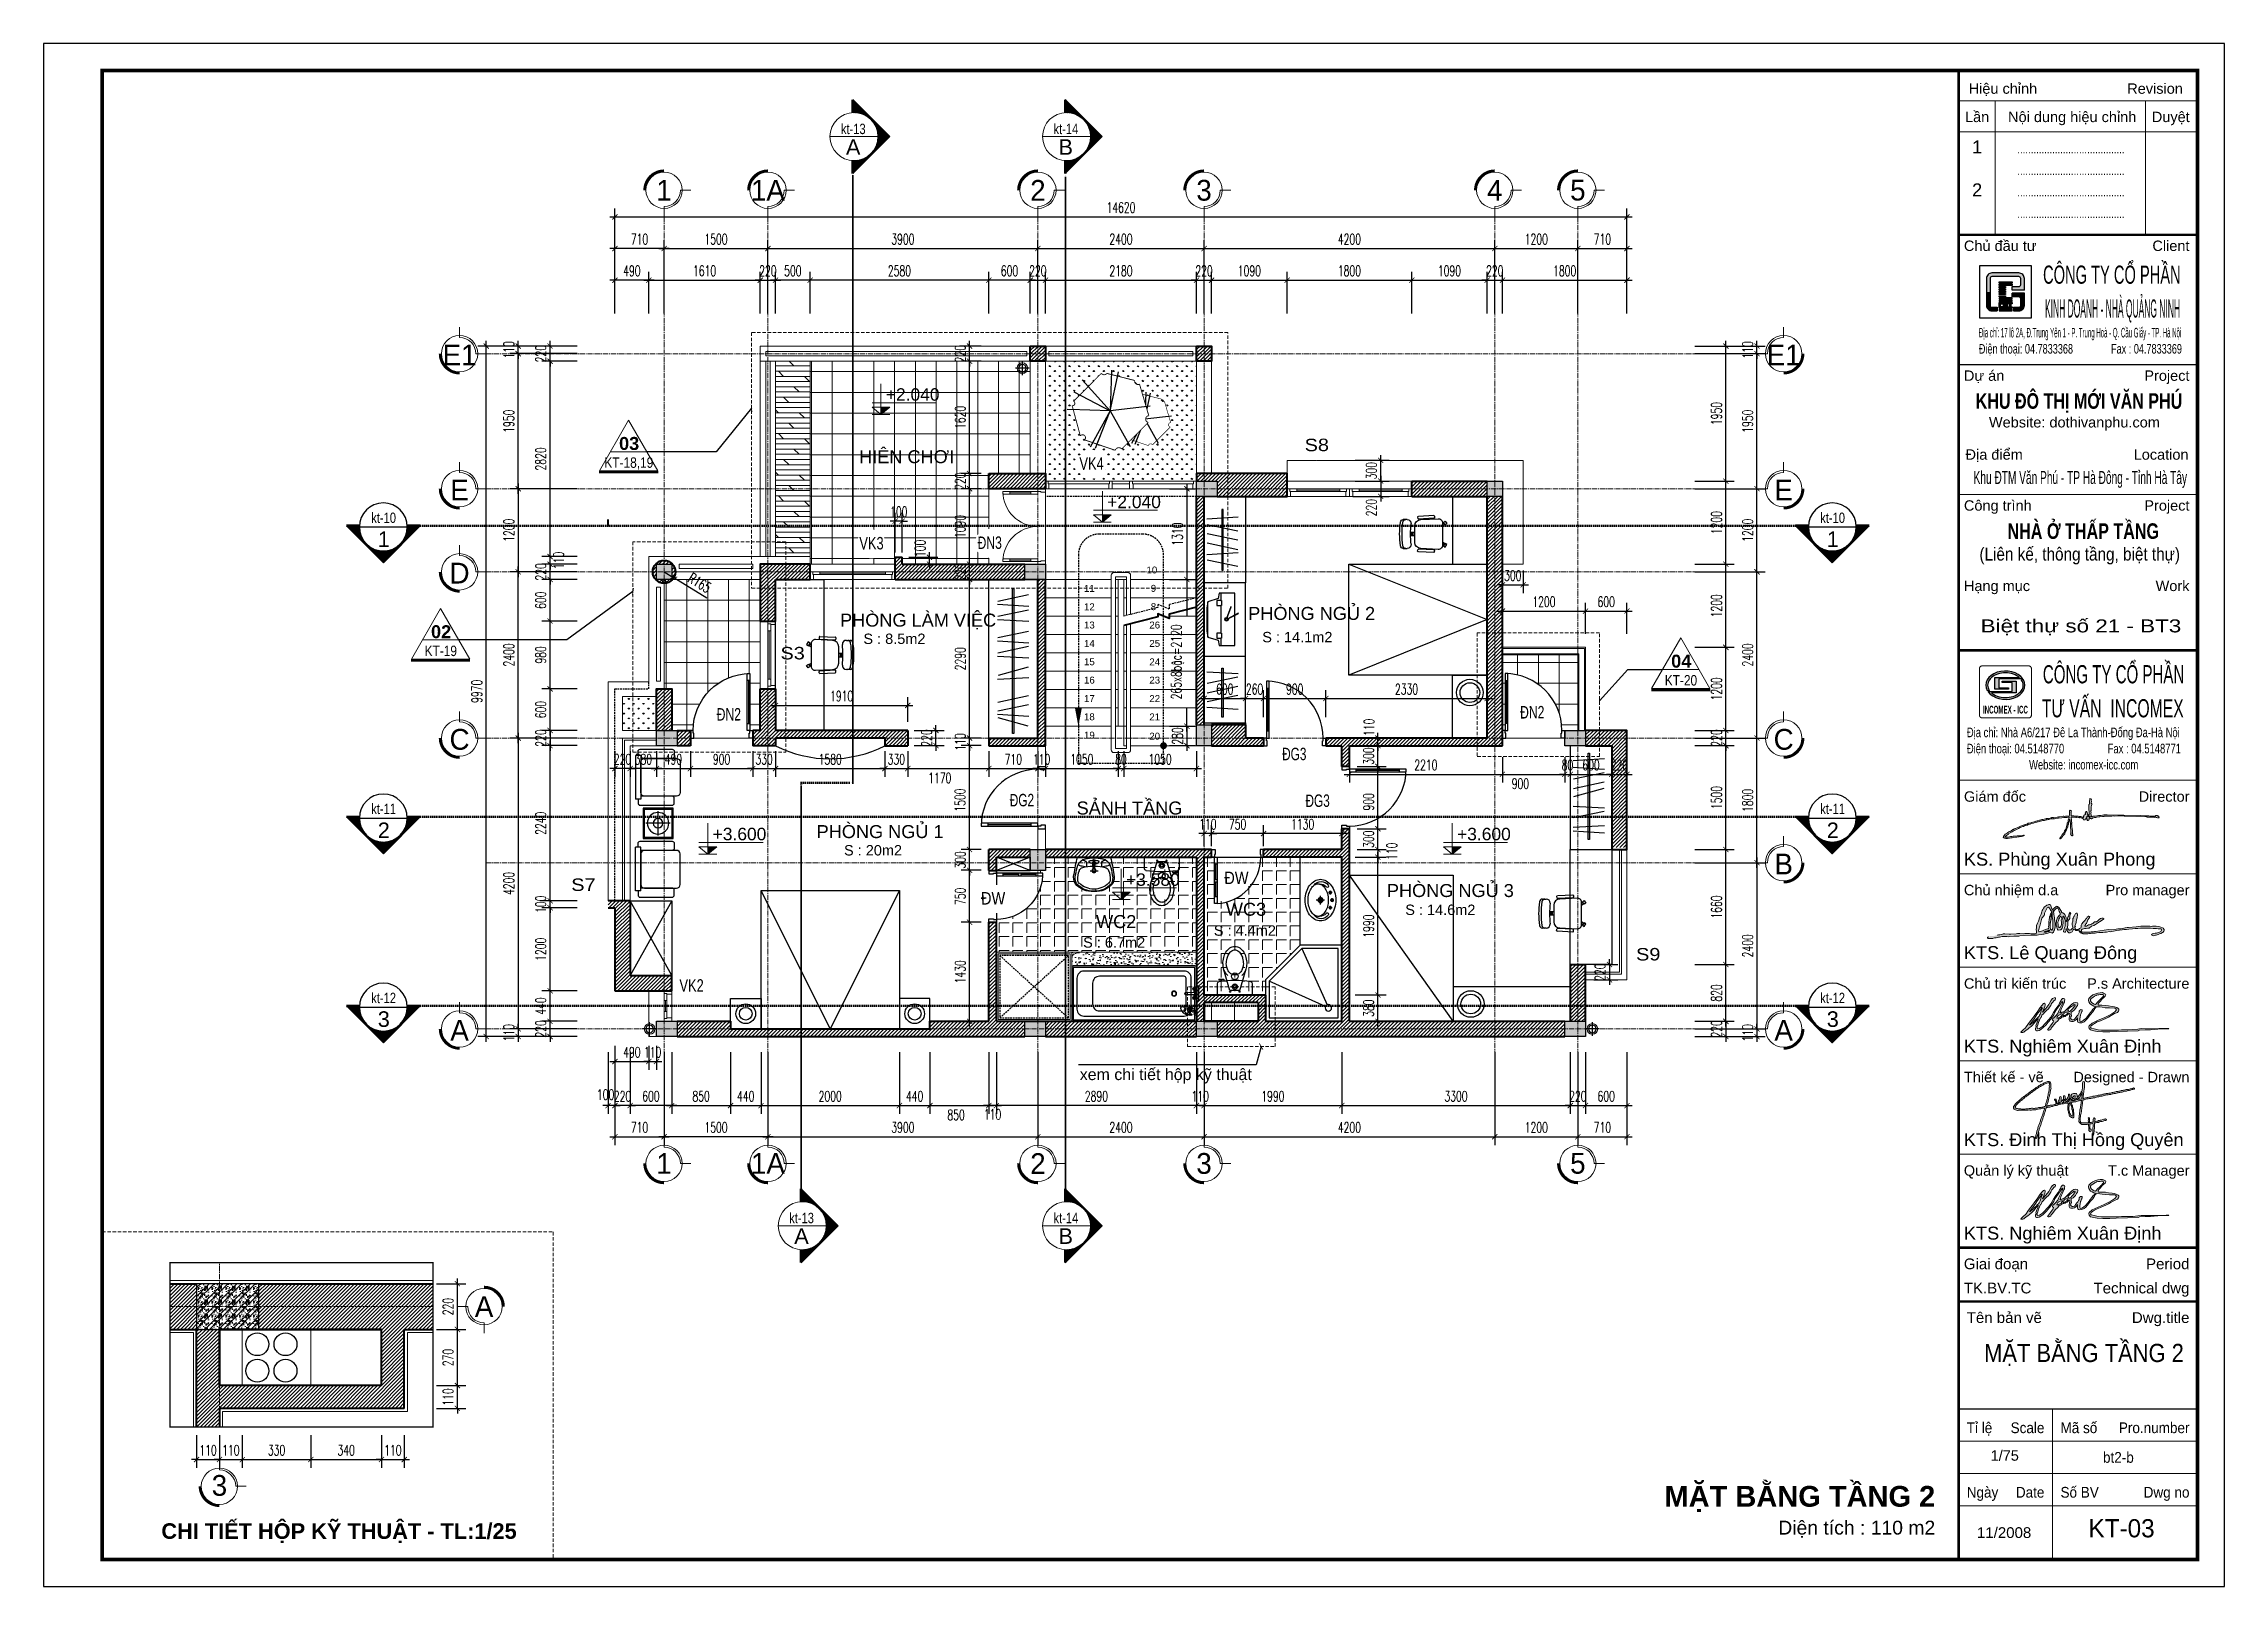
# Model space of a CAD drawing. Header units: millimetres. Extents: x -229618 to 2906, y -178063 to 96806.
# Drawn here: x -217616 to -186113, y -66547 to -44272 of the extents above; entities that cross this region are included whole.
import ezdxf
from ezdxf.enums import TextEntityAlignment as Align

# ---------------------------------------------------------------- set-up
doc = ezdxf.new("R2010")
doc.units = ezdxf.units.MM
doc.header["$LTSCALE"] = 200
doc.header["$MEASUREMENT"] = 0
doc.set_wipeout_variables(frame=1)
doc.header["$PDMODE"] = 3
doc.header["$PDSIZE"] = 50
for name, pattern in [('ACAD_ISO07W100', [3, 0, -3]), ('CENTER2', [1.125, 0.75, -0.125, 0.125, -0.125]), ('DASHED2', [0.375, 0.25, -0.125]), ('HIDDEN2', [0.1875, 0.125, -0.0625])]:
    doc.linetypes.add(name, pattern=pattern)
doc.layers.get('0').update_dxf_attribs({"color": 95, "linetype": 'CONTINUOUS'})
doc.layers.get('DEFPOINTS').update_dxf_attribs({"linetype": 'CONTINUOUS'})
for name, color, linetype, lineweight in [('1noithat', 146, 'CONTINUOUS', 13), ('cat', 1, 'CONTINUOUS', 40), ('hatch', 250, 'CONTINUOUS', 5), ('KH cat', 2, 'HIDDEN2', 50), ('khuat', 8, 'DASHED2', 15), ('nho', 252, 'CONTINUOUS', 15), ('thay', 7, 'CONTINUOUS', 18), ('tim', 18, 'CENTER2', 9)]:
    doc.layers.add(name, color=color, linetype=linetype, lineweight=lineweight)
for name, color, linetype in [('Cayxanh', 99, 'CONTINUOUS'), ('COT', 2, 'CONTINUOUS'), ('CUA', 145, 'CONTINUOUS'), ('DIM', 251, 'CONTINUOUS'), ('KHUNGTEN', 7, 'CONTINUOUS'), ('MANH', 9, 'CONTINUOUS'), ('NOITHAT', 99, 'CONTINUOUS'), ('TEXT', 33, 'CONTINUOUS'), ('thong ke cua', 7, 'CONTINUOUS'), ('VAT-LIEU', 251, 'CONTINUOUS')]:
    doc.layers.add(name, color=color, linetype=linetype)
doc.layers.add('in', color=203, linetype='CONTINUOUS', lineweight=5, plot=False)
doc.styles.add('Aria H B iso', font='Vharialb_0.ttf')
doc.styles.add('Aria H iso', font='Vharial_0.ttf')
doc.styles.add('Arial iso', font='vnarial_0.ttf')
doc.styles.add('Arial N   H iso', font='Vharialn_0.ttf')
doc.styles.add('Arial N  iso', font='vnarialn_0.ttf')
doc.styles.add('CHU HOA Day', font='Vharial_0.ttf')
doc.styles.add('CHUC HOA MANH', font='chhbg.shx', dxfattribs={"width": 0.8, "height": 250})
doc.styles.add('dam', font='Vhavanb_0.ttf', dxfattribs={"width": 0.9, "height": 450})
doc.styles.add('khung', font='Vhcentn_0.ttf')
doc.styles.add('NHO2', font='vncc-rms.shx', dxfattribs={"width": 0.65})
doc.styles.add('Scale', font='vnsimli.shx', dxfattribs={"width": 0.65, "bigfont": 'bigfont.shx'})
doc.styles.add('T3', font='Vhavan_0.ttf', dxfattribs={"width": 0.8})
doc.styles.add('TEXT1', font='Vhavan_0.ttf', dxfattribs={"height": 200})
doc.dimstyles.new('Scale', dxfattribs={"dimscale": 75, "dimtxt": 2, "dimasz": 1, "dimexe": 1.6, "dimexo": 0, "dimgap": 0.8, "dimtad": 1, "dimdec": 0, "dimzin": 0, "dimdsep": 46, "dimtxsty": 'Scale', "dimblk": 'ARCHTICK', "dimcen": 0.1, "dimdle": 1, "dimclrd": 256, "dimclre": 256, "dimclrt": 3, "dimadec": 0, "dimazin": 0, "dimtfac": 1, "dimtdec": 0, "dimtix": 1, "dimtmove": 2, "dimatfit": 3, "dimldrblk": 'ARCHTICK', "dimfxl": 0, "dimtolj": 1, "dimtzin": 0, "dimarcsym": 0})
pattern_1 = [(270, (28077.07, -108106.78), (-300, -6e-14), []), (180, (28077.07, -108106.78), (-6e-14, 300), [])]

msp = doc.modelspace()

# ---------------------------------------------------------------- texts
at = {"layer": 'TEXT', "linetype": 'Continuous', "style": 'dam'}
for s, p in [('1', (-208653, -46388.3)), ('1a', (-207153, -46388.3)), ('2', (-203253, -46388.3)), ('3', (-200853, -46388.3)), ('4', (-196653, -46388.3)), ('5', (-195453, -46388.3)), ('e1', (-211607.7, -48766.7)), ('e1', (-192480.1, -48766.7)), ('e', (-211607.7, -50716.7)), ('e', (-192480.1, -50716.7)), ('d', (-211607.7, -51916.7)), ('c', (-211607.7, -54316.7)), ('c', (-192480.1, -54316.7)), ('b', (-192480.1, -56116.7)), ('a', (-211607.7, -58516.7)), ('a', (-192480.1, -58516.7)), ('1', (-208653, -60440.1)), ('1a', (-207153, -60440.1)), ('2', (-203253, -60440.1)), ('3', (-200853, -60440.1)), ('5', (-195453, -60440.1)), ('a', (-211253.8, -62506.9)), ('3', (-215076.3, -65089.1))]:
    msp.add_text(s, height=300, dxfattribs=at).set_placement(p, align=Align.MIDDLE)
at = {"layer": 'TEXT'}
for s, height, style, p in [('hiªn ch¬i', 187.5, 'Aria H iso', (-205836, -50329.4)), ('phßng lµm viÖc', 187.5, 'Aria H iso', (-206111.2, -52689.1)), ('phßng ngñ 2', 187.5, 'Aria H iso', (-200215.1, -52592.4)), ('20', 100, 'Aria H iso', (-201643.1, -54321.3)), ('s¶nh tÇng', 187.5, 'Aria H iso', (-202693.4, -55401.9)), ('phßng ngñ 1', 187.5, 'Aria H iso', (-206449.4, -55742.7)), ('phßng ngñ 3', 187.5, 'Aria H iso', (-198211.4, -56593.5)), ('wc3', 187.5, 'Aria H iso', (-200537.7, -56863.8)), ('wc2', 187.5, 'Aria H iso', (-202413.3, -57041.6)), ('xem chi tiÕt hép kü thuËt', 165, 'Arial iso', (-202648.5, -59236.5)), ('chi tiÕt hép kü thuËt - tl:1/25', 225, 'Aria H B iso', (-215915.7, -65860.5))]:
    msp.add_text(s, height=height, dxfattribs=dict(at, style=style)).set_placement(p)
at = {"layer": 'TEXT', "linetype": 'Continuous', "style": 'Aria H iso'}
for s, p in [('10', (-201684.1, -51921.3)), ('11', (-202587.2, -52188)), ('9', (-201622.1, -52186.3)), ('12', (-202587.2, -52453)), ('8', (-201622.1, -52451.3)), ('13', (-202587.2, -52716.2)), ('14', (-202587.2, -52983)), ('26', (-201643.1, -52716.3)), ('25', (-201643.1, -52981.3)), ('15', (-202587.2, -53246.3)), ('24', (-201643.1, -53248)), ('16', (-202587.2, -53511.3)), ('23', (-201643.1, -53511.2)), ('17', (-202587.2, -53778)), ('22', (-201643.1, -53778)), ('18', (-202587.2, -54041.3)), ('21', (-201643.1, -54043)), ('19', (-202587.2, -54306.3))]:
    msp.add_text(s, height=100, dxfattribs=at).set_placement(p)
at = {"layer": 'TEXT'}
for s, height, style, p in [('S : 8.5m2', 150, 'Arial iso', (-204877.2, -52939.9)), ('S : 14.1m2', 150, 'Arial iso', (-198998.3, -52915.3)), ('S : 20m2', 150, 'Arial iso', (-205215.5, -55993.5)), ('S : 14.6m2', 150, 'Arial iso', (-196932.9, -56852.5)), ('S : 4.4m2', 150, 'Arial iso', (-199814.7, -57152.1)), ('S : 6.7m2', 150, 'Arial iso', (-201703.1, -57324.5)), ('mÆt b»ng tÇng 2', 300, 'Aria H B iso', (-190290.4, -65396.4)), ('DiÖn tÝch : 110 m2', 200, 'Arial iso', (-190290.4, -65798.6))]:
    msp.add_text(s, height=height, dxfattribs=dict(at, style=style)).set_placement(p, align=Align.RIGHT)

# ---------------------------------------------------------------- blocks, each defined once
blk = doc.blocks.new('A$C49A5561F')
at = {"layer": 'CUA'}
blk.add_line((-830, 60), (-210, 60), dxfattribs=at)
for points in [[(-70, 850), (-70, 860), (-110, 860), (-110, 900), (0, 900), (0, 850)], [(-930, 80), (-930, 40), (-110, 40), (-110, 80)], [(-930, 80), (-930, 40), (-830, 40), (-830, 80)], [(-210, 80), (-210, 40), (-110, 40), (-110, 80)], [(-70, 50), (-70, 40), (-110, 40), (-110, 0), (0, 0), (0, 50)]]:
    blk.add_lwpolyline(points, close=True, dxfattribs=at)
blk.add_arc((-110, 40), 820, 90, 180, dxfattribs=at)
blk = doc.blocks.new('ghelv')
for p, q in [((-187, 40), (-151, 64)), ((-169, 15), (-187, 40)), ((-134, 39), (-169, 15)), ((162, 0), (-162, 0)), ((-157, 15), (-137, 29)), ((-147, 0), (-157, 15)), ((-151, 64), (-134, 39)), ((-137, 29), (-118, 0)), ((137, 29), (118, 0)), ((151, 64), (134, 39)), ((134, 39), (169, 15)), ((157, 15), (137, 29)), ((147, 0), (157, 15)), ((187, 40), (151, 64)), ((169, 15), (187, 40)), ((-267, -127), (-256, -349)), ((-258, -117), (-238, -115)), ((-228, -125), (-217, -347)), ((-222, -63), (-209, -314)), ((209, -314), (222, -63)), ((228, -125), (217, -347)), ((258, -117), (238, -115)), ((267, -127), (256, -349)), ((-245, -359), (-226, -357)), ((-208, -566), (-208, -512)), ((-119, -400), (119, -400)), ((-25, -400), (-25, -461)), ((-24, -426), (24, -426)), ((-24, -436), (24, -436)), ((-24, -444), (25, -444)), ((-24, -449), (25, -449)), ((-24, -455), (25, -455)), ((25, -400), (25, -461)), ((211, -512), (211, -566)), ((245, -359), (226, -357))]:
    blk.add_line(p, q)
for centre, radius, start, end in [((-257, -127), 10, 94.2877, 182.8624), ((-238, -125), 10, 2.8624, 94.2877), ((-162, -60), 60, 90, 182.8624), ((-119, -310), 90, 182.8624, 270), ((119, -310), 90, 270, 357.1376), ((162, -60), 60, 357.1376, 90), ((238, -125), 10, 85.7123, 177.1376), ((257, -127), 10, 357.1376, 85.7123), ((-246, -349), 10, 182.8624, 274.5125), ((-227, -347), 10, 274.5125, 2.8624), ((-148, -512), 60, 90, 180), ((-168, -531), 40, 180, 270), ((-168, -566), 40, 180, 270), ((2, 515), 1100, 261.1299, 278.8701), ((2, 481), 1100, 261.1299, 278.8701), ((2, 785), 1246, 263.1036, 276.8964), ((151, -512), 60, 0, 90), ((171, -531), 40, 270, 0), ((171, -566), 40, 270, 0), ((227, -347), 10, 177.1376, 265.4875), ((246, -349), 10, 265.4875, 357.1376)]:
    blk.add_arc(centre, radius, start, end)
blk = doc.blocks.new('A$C1A7D1725')
at = {"layer": 'CUA'}
for p, q in [((100, 690), (310, 690)), ((350, 690), (570, 690)), ((670, 750), (670, 0))]:
    blk.add_line(p, q, dxfattribs=at)
for points in [[(0, 670), (0, 710), (100, 710), (100, 670)], [(0, 670), (0, 710), (670, 710), (670, 670)], [(310, 670), (310, 710), (350, 710), (350, 670)], [(570, 670), (570, 710), (670, 710), (670, 670)], [(710, 700), (710, 710), (670, 710), (670, 750), (780, 750), (780, 700)], [(710, 50), (710, 40), (670, 40), (670, 0), (780, 0), (780, 50)]]:
    blk.add_lwpolyline(points, close=True, dxfattribs=at)
blk.add_arc((670, 710), 670, 183.4084, 270.006, dxfattribs=at)
blk = doc.blocks.new('bon tam dung')
at = {"layer": 'NOITHAT'}
for p, q in [((-236, -213), (-1050, -579)), ((-579, -1050), (-213, -236))]:
    blk.add_line(p, q, dxfattribs=at)
blk.add_lwpolyline([(-1100, -600), (-1100, 0), (0, 0), (0, -1100), (-600, -1100), (-1100, -600)], dxfattribs=at)
blk.add_lwpolyline([(-1050, -579), (-1050, -50), (-50, -50), (-50, -1050), (-579, -1050)], close=True, dxfattribs=at)
blk.add_circle((-194, -194), 46.9, dxfattribs=at)
blk = doc.blocks.new('LO GO NHA QUANG NINH')
at = {"layer": 'hatch', "lineweight": -2}
for points in [[(865, 759, 0.414214), (759, 865), (241, 865, 0.414214), (135, 759), (135, 500), (205, 500), (205, 759, -0.414214), (241, 795), (759, 795, -0.414214), (795, 759), (795, 640, -0.414214), (759, 604), (632, 604), (632, 533), (865, 533)], [(342, 205), (241, 205, -0.414214), (205, 241), (205, 500), (135, 500), (135, 241, 0.414214), (241, 135), (342, 135)], [(865, 474), (632, 474), (632, 404), (759, 404, -0.414214), (795, 368), (795, 241, -0.414214), (759, 205), (658, 205), (658, 135), (759, 135, 0.414214), (865, 241)]]:
    blk.add_hatch(color=32, dxfattribs=at).paths.add_polyline_path(points)
h = blk.add_hatch(color=32, dxfattribs=at)
h.paths.add_polyline_path([(378, 428), (499, 428), (499, 404), (378, 404)])
h.paths.add_polyline_path([(378, 472), (499, 472), (499, 448), (378, 448)])
h.paths.add_polyline_path([(378, 516), (499, 516), (499, 492), (378, 492)])
h.paths.add_polyline_path([(378, 560), (499, 560), (499, 536), (378, 536)])
h.paths.add_polyline_path([(378, 604), (499, 604), (499, 580), (378, 580)])
h.paths.add_polyline_path([(378, 648), (632, 648), (632, 624), (378, 624)])
h.paths.add_polyline_path([(378, 692), (632, 692), (632, 668), (378, 668)])
h = blk.add_hatch(color=32, dxfattribs=at)
h.paths.add_polyline_path([(378, 316), (632, 316), (632, 340), (378, 340)])
h.paths.add_polyline_path([(378, 360), (632, 360), (632, 384), (378, 384)])
h.paths.add_polyline_path([(632, 216), (632, 188), (578, 188), (578, 296), (632, 296), (632, 268), (606, 268), (606, 216)])
h.paths.add_polyline_path([(558, 216), (558, 188), (503, 188), (503, 296), (558, 296), (558, 268), (532, 268), (532, 216)])
h.paths.add_polyline_path([(458, 216), (403, 216), (403, 268), (458, 268)], flags=16)
h.paths.add_polyline_path([(483, 188), (378, 188), (378, 296), (483, 296)])
h.paths.add_polyline_path([(378, 135), (632, 135), (632, 168), (378, 168)])
for p, q in [((632, 533), (632, 604)), ((865, 533), (632, 533)), ((865, 474), (632, 474)), ((632, 404), (632, 474)), ((342, 205), (342, 135)), ((658, 205), (658, 135))]:
    blk.add_line(p, q, dxfattribs=at)
for points in [[(865, 533), (865, 759, 0.414214), (759, 865), (241, 865, 0.414214), (135, 759), (135, 241, 0.414214), (241, 135), (342, 135)], [(632, 604), (759, 604, 0.414214), (795, 640), (795, 759, 0.414214), (759, 795), (241, 795, 0.414214), (205, 759), (205, 241, 0.414214), (241, 205), (342, 205)], [(658, 135), (759, 135, 0.414214), (865, 241), (865, 474)], [(658, 205), (759, 205, 0.414214), (795, 241), (795, 368, 0.414214), (759, 404), (632, 404)]]:
    blk.add_lwpolyline(points, format="xyb", dxfattribs=at)
for points in [[(378, 692), (632, 692), (632, 668), (378, 668)], [(378, 648), (632, 648), (632, 624), (378, 624)], [(378, 604), (499, 604), (499, 580), (378, 580)], [(378, 560), (499, 560), (499, 536), (378, 536)], [(378, 516), (499, 516), (499, 492), (378, 492)], [(378, 472), (499, 472), (499, 448), (378, 448)], [(378, 428), (499, 428), (499, 404), (378, 404)], [(378, 360), (632, 360), (632, 384), (378, 384)], [(378, 316), (632, 316), (632, 340), (378, 340)], [(483, 188), (378, 188), (378, 296), (483, 296)], [(378, 135), (632, 135), (632, 168), (378, 168)], [(458, 216), (403, 216), (403, 268), (458, 268)]]:
    blk.add_lwpolyline(points, close=True, dxfattribs=at)
for points in [[(558, 216), (558, 188), (503, 188), (503, 296), (558, 296), (558, 268), (532, 268), (532, 216), (558, 216)], [(632, 216), (632, 188), (578, 188), (578, 296), (632, 296), (632, 268), (606, 268), (606, 216), (632, 216)]]:
    blk.add_lwpolyline(points, dxfattribs=at)
at = {"layer": 'thay', "lineweight": -2}
blk.add_lwpolyline([(0, 0), (1000, 0), (1000, 1000), (0, 1000)], close=True, dxfattribs=at)
blk = doc.blocks.new('a dong')
at = {"layer": 'hatch', "ltscale": 30}
h = blk.add_hatch(color=256, dxfattribs=at)
h.paths.add_polyline_path([(989, 288), (981, 297), (976, 303), (962, 308), (954, 308), (948, 319), (945, 326), (931, 354), (919, 372), (912, 378), (897, 392), (889, 394), (879, 390), (869, 384), (862, 378), (852, 370), (849, 365), (840, 357), (834, 349), (840, 337), (844, 316), (850, 333), (857, 342), (871, 357), (877, 363), (885, 370), (892, 372), (897, 371), (903, 363), (911, 343), (917, 325), (927, 314), (931, 305), (928, 286), (922, 279), (915, 273), (904, 259), (893, 240), (887, 223), (881, 213), (881, 195), (880, 180), (879, 165), (879, 151), (887, 125), (892, 110), (895, 98), (904, 87), (928, 92), (938, 92), (948, 99), (955, 115), (961, 126), (962, 137), (962, 146), (964, 160), (969, 171), (970, 182), (970, 195), (970, 206), (968, 211), (965, 222), (965, 236), (963, 249), (962, 259), (963, 264), (974, 267), (984, 245), (986, 237), (990, 219), (993, 210), (996, 193), (996, 188), (994, 147), (993, 138), (989, 129), (985, 124), (978, 86), (971, 80), (973, 66), (986, 64), (993, 64), (999, 66), (1005, 84), (1004, 93), (1005, 102), (1012, 106), (1016, 100), (1019, 90), (1020, 81), (1023, 71), (1030, 65), (1042, 55), (1051, 53), (1059, 55), (1073, 64), (1083, 68), (1098, 92), (1107, 99), (1114, 96), (1120, 91), (1129, 83), (1150, 82), (1164, 87), (1172, 87), (1175, 82), (1175, 73), (1181, 61), (1189, 56), (1196, 51), (1207, 49), (1213, 49), (1221, 45), (1226, 43), (1253, 43), (1270, 43), (1283, 43), (1307, 45), (1318, 45), (1329, 48), (1364, 49), (1380, 51), (1393, 52), (1425, 56), (1439, 56), (1478, 58), (1502, 63), (1521, 64), (1563, 70), (1572, 68), (1655, 83), (1689, 89), (1723, 93), (1750, 96), (1779, 97), (1810, 100), (1855, 104), (1888, 110), (1922, 111), (1958, 113), (2041, 113), (2085, 115), (2119, 111), (2162, 110), (2184, 106), (2203, 106), (2224, 103), (2228, 96), (2227, 87), (2220, 71), (2191, 58), (2176, 52), (2162, 50), (2147, 48), (2126, 45), (2113, 40), (2101, 33), (2102, 26), (2112, 20), (2120, 16), (2134, 19), (2151, 26), (2159, 26), (2185, 34), (2201, 42), (2217, 46), (2239, 56), (2249, 64), (2256, 73), (2261, 82), (2262, 98), (2254, 106), (2254, 115), (2204, 129), (2189, 133), (2160, 139), (2144, 138), (2111, 137), (2100, 136), (2077, 137), (1998, 138), (1980, 140), (1963, 137), (1929, 135), (1901, 132), (1803, 121), (1786, 120), (1764, 118), (1743, 115), (1727, 110), (1711, 107), (1680, 105), (1667, 103), (1647, 99), (1583, 93), (1547, 95), (1384, 72), (1371, 72), (1353, 68), (1326, 67), (1313, 61), (1284, 61), (1229, 64), (1212, 65), (1206, 66), (1201, 84), (1205, 91), (1211, 99), (1228, 107), (1243, 109), (1264, 109), (1286, 114), (1300, 113), (1333, 137), (1361, 147), (1382, 162), (1433, 193), (1480, 225), (1489, 229), (1490, 237), (1479, 242), (1463, 241), (1446, 235), (1430, 226), (1411, 208), (1394, 196), (1371, 196), (1350, 174), (1335, 167), (1321, 161), (1306, 158), (1293, 155), (1269, 140), (1255, 139), (1245, 138), (1246, 142), (1249, 148), (1253, 157), (1255, 164), (1266, 172), (1267, 175), (1284, 219), (1296, 235), (1304, 248), (1308, 257), (1309, 263), (1299, 266), (1291, 266), (1287, 263), (1276, 253), (1265, 238), (1256, 227), (1248, 215), (1233, 199), (1225, 190), (1208, 170), (1198, 150), (1198, 142), (1200, 127), (1196, 117), (1178, 108), (1168, 101), (1154, 98), (1138, 98), (1131, 100), (1124, 105), (1123, 110), (1116, 120), (1119, 126), (1125, 134), (1119, 145), (1126, 162), (1129, 172), (1134, 188), (1134, 203), (1137, 213), (1140, 220), (1148, 245), (1148, 257), (1152, 275), (1152, 288), (1152, 294), (1149, 299), (1142, 304), (1136, 304), (1127, 300), (1122, 292), (1119, 283), (1111, 268), (1105, 261), (1100, 247), (1090, 236), (1093, 202), (1088, 191), (1085, 180), (1083, 156), (1087, 139), (1090, 128), (1095, 119), (1088, 115), (1078, 104), (1067, 94), (1052, 86), (1043, 89), (1039, 95), (1030, 103), (1026, 111), (1023, 124), (1024, 136), (1027, 146), (1027, 156), (1027, 169), (1027, 178), (1027, 184), (1027, 194), (1036, 215), (1044, 226), (1055, 239), (1052, 268), (1057, 284), (1061, 296), (1066, 302), (1059, 318), (1044, 298), (1043, 287), (1042, 276), (1035, 268), (1031, 261), (1024, 241), (1025, 232), (1025, 221), (1021, 210), (1010, 200), (1007, 205), (1006, 211), (1006, 241), (1005, 252), (1004, 257), (998, 269), (993, 278)])
h.paths.add_polyline_path([(938, 265), (947, 251), (951, 235), (944, 218), (945, 183), (946, 164), (941, 143), (939, 136), (925, 123), (919, 123), (911, 125), (905, 132), (904, 147), (903, 156), (902, 190), (909, 207), (913, 221), (915, 234), (920, 241), (927, 253)], flags=16)
h.paths.add_polyline_path([(806, 412), (796, 418), (783, 416), (776, 414), (761, 407), (754, 403), (743, 396), (728, 385), (717, 369), (712, 360), (707, 352), (701, 338), (696, 324), (687, 291), (681, 283), (672, 268), (668, 259), (652, 201), (644, 188), (638, 178), (625, 146), (625, 129), (625, 122), (621, 92), (627, 78), (627, 71), (627, 62), (627, 56), (629, 49), (626, 48), (611, 43), (562, 42), (555, 42), (539, 46), (516, 47), (484, 45), (477, 44), (458, 43), (412, 45), (399, 44), (384, 44), (366, 42), (300, 35), (276, 36), (222, 40), (202, 40), (190, 37), (159, 30), (139, 27), (122, 26), (83, 13), (68, 12), (44, 11), (33, 12), (15, 4), (0, 0), (0, -9), (7, -18), (37, -18), (46, -18), (66, -18), (76, -15), (91, -12), (111, -9), (130, -7), (140, -2), (154, -1), (188, 7), (230, 7), (248, 7), (268, 4), (278, 8), (338, 10), (362, 10), (385, 11), (399, 13), (414, 15), (556, 23), (608, 23), (636, 22), (652, 30), (691, 33), (710, 37), (721, 36), (774, 51), (785, 55), (795, 58), (802, 61), (809, 59), (820, 53), (827, 51), (843, 61), (847, 75), (850, 80), (859, 91), (864, 130), (864, 144), (864, 157), (865, 172), (864, 179), (858, 224), (859, 247), (853, 273), (850, 287), (848, 307), (844, 316), (840, 337), (834, 349), (825, 361), (811, 398)])
h.paths.add_polyline_path([(782, 384), (798, 365), (804, 352), (812, 339), (822, 325), (827, 304), (828, 291), (829, 291), (828, 290), (829, 286), (828, 272), (828, 258), (834, 214), (834, 193), (835, 168), (836, 155), (837, 133), (837, 123), (835, 112), (833, 100), (822, 87), (820, 89), (818, 91), (817, 92), (815, 94), (808, 102), (802, 120), (801, 146), (802, 165), (803, 184), (806, 204), (810, 213), (815, 246), (815, 250), (815, 262), (815, 275), (818, 284), (822, 290), (828, 291), (827, 304), (822, 325), (818, 314), (813, 304), (807, 294), (802, 280), (802, 267), (795, 260), (794, 252), (790, 220), (790, 215), (788, 211), (786, 203), (784, 192), (785, 177), (785, 166), (785, 151), (782, 132), (783, 123), (781, 115), (781, 105), (768, 103), (743, 97), (723, 87), (705, 78), (663, 68), (657, 71), (653, 81), (658, 95), (664, 129), (670, 137), (697, 241), (726, 274), (729, 290), (730, 305), (763, 374)], flags=16)
h.paths.add_polyline_path([(785, 88), (787, 87), (790, 87), (792, 84), (795, 81), (789, 77), (783, 73), (780, 72), (777, 71), (766, 70), (749, 64), (741, 62), (731, 62), (726, 63), (725, 65), (733, 67), (740, 70), (746, 73), (756, 75), (765, 79), (768, 81), (776, 84)], flags=16)
for points in [[(15, 4), (0, 0), (0, -9), (7, -18), (37, -18), (46, -18), (66, -18), (76, -15), (91, -12), (111, -9), (130, -7), (140, -2), (154, -1), (188, 7), (230, 7), (248, 7), (268, 4), (278, 8), (338, 10), (362, 10), (385, 11), (399, 13), (414, 15), (556, 23), (608, 23), (636, 22), (652, 30), (691, 33), (710, 37), (721, 36), (774, 51), (785, 55), (795, 58), (802, 61), (809, 59), (820, 53), (827, 51), (827, 51), (843, 61), (847, 75), (850, 80), (859, 91), (864, 130), (864, 144), (864, 157), (865, 172), (864, 179), (858, 224), (859, 247), (853, 273), (850, 287), (848, 307), (844, 316), (840, 337), (834, 349), (825, 361), (811, 398), (806, 412), (796, 418), (783, 416), (776, 414), (761, 407), (754, 403), (743, 396), (728, 385), (717, 369), (712, 360), (707, 352), (701, 338), (696, 324), (687, 291), (681, 283), (672, 268), (668, 259), (652, 201), (644, 188), (638, 178), (625, 146), (625, 129), (625, 122), (621, 92), (627, 78), (627, 71), (627, 62), (627, 56), (629, 49), (626, 48), (611, 43), (562, 42), (555, 42), (539, 46), (516, 47), (484, 45), (477, 44), (458, 43), (412, 45), (399, 44), (384, 44), (366, 42), (300, 35), (276, 36), (222, 40), (202, 40), (190, 37), (159, 30), (139, 27), (122, 26)], [(781, 105), (768, 103), (743, 97), (723, 87), (705, 78), (663, 68), (657, 71), (653, 81), (658, 95), (664, 129), (670, 137), (697, 241), (726, 274), (729, 290), (730, 305), (763, 374), (782, 384), (782, 384), (782, 384), (798, 365), (804, 352), (812, 339), (822, 325), (822, 325), (827, 304), (829, 286), (828, 258), (834, 214), (834, 193), (835, 168), (836, 143), (837, 123), (833, 100), (833, 100), (822, 87), (822, 87), (808, 102), (802, 120), (801, 146), (803, 184), (806, 204), (806, 204), (814, 221), (815, 232), (815, 242), (815, 250), (815, 262), (815, 275), (818, 284), (822, 290), (828, 291)], [(781, 105), (781, 115), (783, 123), (782, 132), (785, 151), (785, 166), (785, 177), (784, 192), (786, 203), (788, 211), (790, 215), (790, 220), (794, 252), (795, 260), (802, 267), (802, 280), (807, 294), (813, 304), (818, 314), (818, 314), (822, 325), (822, 325)], [(822, 87), (833, 100), (835, 112), (837, 123), (837, 133), (836, 155), (835, 168), (834, 193), (834, 214), (828, 258), (828, 272), (829, 286), (828, 291), (829, 291), (820, 287), (815, 268), (815, 246), (810, 213), (802, 165), (801, 146), (802, 120), (808, 102), (815, 94), (815, 94), (815, 91)], [(834, 349), (840, 357), (849, 365), (852, 370), (862, 378), (869, 384), (879, 390), (889, 394), (897, 392), (912, 378), (919, 372), (931, 354), (945, 326), (948, 319), (954, 308), (962, 308), (976, 303), (981, 297), (989, 288), (993, 278), (998, 269), (1004, 257), (1005, 252), (1006, 241), (1006, 211), (1007, 205), (1010, 200), (1010, 200), (1010, 200), (1021, 210), (1025, 221), (1025, 232), (1024, 241), (1031, 261), (1035, 268), (1042, 276), (1043, 287), (1044, 298), (1059, 318), (1059, 318), (1066, 302), (1061, 296), (1057, 284), (1052, 268), (1055, 239), (1055, 239), (1044, 226), (1036, 215), (1027, 194), (1027, 184), (1027, 178), (1027, 169), (1027, 156), (1027, 146), (1024, 136), (1023, 124), (1026, 111), (1030, 103), (1030, 103), (1039, 95), (1043, 89), (1052, 86), (1067, 94), (1078, 104), (1088, 115), (1095, 119), (1090, 128), (1087, 139), (1083, 156), (1085, 180), (1088, 191), (1093, 202), (1090, 236), (1100, 247), (1105, 261), (1111, 268), (1119, 283), (1122, 292), (1127, 300), (1136, 304), (1142, 304), (1149, 299), (1152, 294), (1152, 288), (1152, 275), (1148, 257), (1148, 245), (1140, 220), (1137, 213), (1134, 203), (1134, 188), (1129, 172), (1126, 162), (1119, 145), (1119, 145), (1125, 134), (1119, 126), (1116, 120), (1123, 110), (1124, 105), (1131, 100), (1138, 98), (1154, 98), (1168, 101), (1178, 108), (1196, 117), (1200, 127), (1198, 142), (1198, 150), (1208, 170), (1225, 190), (1233, 199), (1248, 215), (1256, 227), (1265, 238), (1276, 253), (1287, 263), (1291, 266), (1299, 266), (1299, 266), (1309, 263), (1308, 257), (1304, 248), (1296, 235), (1284, 219), (1267, 175), (1266, 172), (1255, 164), (1253, 157), (1249, 148), (1246, 142), (1245, 138), (1255, 139), (1269, 140), (1293, 155), (1306, 158), (1321, 161), (1335, 167), (1350, 174), (1371, 196), (1394, 196), (1411, 208), (1430, 226), (1446, 235), (1463, 241), (1479, 242), (1479, 242), (1490, 237), (1489, 229), (1480, 225), (1433, 193), (1382, 162), (1361, 147), (1333, 137), (1300, 113), (1286, 114), (1264, 109), (1243, 109), (1228, 107), (1211, 99), (1211, 99), (1205, 91), (1201, 84), (1206, 66), (1212, 65), (1229, 64), (1284, 61), (1313, 61), (1326, 67), (1353, 68), (1371, 72), (1384, 72), (1547, 95), (1583, 93), (1647, 99), (1667, 103), (1680, 105), (1711, 107), (1727, 110), (1743, 115), (1764, 118), (1786, 120), (1803, 121), (1901, 132), (1929, 135), (1963, 137), (1980, 140), (1998, 138), (2077, 137), (2077, 137), (2100, 136), (2111, 137), (2144, 138), (2160, 139), (2189, 133), (2204, 129), (2254, 115), (2254, 106), (2262, 98), (2262, 98), (2261, 82), (2256, 73), (2249, 64), (2239, 56), (2217, 46), (2201, 42), (2185, 34), (2159, 26), (2151, 26), (2134, 19), (2120, 16), (2112, 20), (2102, 26), (2102, 26), (2101, 33), (2113, 40), (2126, 45), (2126, 45), (2147, 48), (2162, 50), (2176, 52), (2191, 58), (2220, 71), (2220, 71), (2227, 87), (2228, 96), (2224, 103), (2203, 106), (2184, 106), (2162, 110), (2119, 111), (2085, 115), (2041, 113), (1958, 113), (1958, 113), (1922, 111), (1888, 110), (1855, 104), (1810, 100), (1779, 97), (1750, 96), (1723, 93), (1689, 89), (1655, 83), (1572, 68), (1563, 70), (1521, 64), (1502, 63), (1478, 58), (1439, 56), (1425, 56), (1393, 52), (1380, 51), (1364, 49), (1329, 48), (1318, 45), (1307, 45), (1283, 43), (1258, 43), (1226, 43), (1216, 47), (1202, 57), (1202, 57), (1186, 74)], [(1283, 43), (1270, 43), (1253, 43), (1226, 43), (1221, 45), (1213, 49), (1207, 49), (1196, 51), (1189, 56), (1181, 61), (1175, 73), (1175, 82), (1172, 87), (1164, 87), (1150, 82), (1129, 83), (1120, 91), (1114, 96), (1107, 99), (1098, 92), (1083, 68), (1073, 64), (1059, 55), (1051, 53), (1042, 55), (1030, 65), (1023, 71), (1020, 81), (1019, 90), (1016, 100), (1012, 106), (1005, 102), (1004, 93), (1005, 84), (999, 66), (993, 64), (986, 64), (973, 66), (971, 80), (978, 86), (985, 124), (989, 129), (993, 138), (994, 147), (996, 188), (996, 193), (993, 210), (990, 219), (986, 237), (984, 245), (974, 267), (974, 267), (963, 264), (962, 259), (963, 249), (965, 236), (965, 222), (968, 211), (970, 206), (970, 195), (970, 182), (969, 171), (964, 160), (962, 146), (962, 137), (961, 126), (955, 115), (948, 99), (948, 99), (938, 92), (928, 92), (904, 87), (904, 87), (895, 98), (892, 110), (887, 125), (879, 151), (879, 165), (880, 180), (881, 195), (881, 213), (887, 223), (893, 240), (904, 259), (915, 273), (922, 279), (928, 286), (931, 305), (927, 314), (917, 325), (911, 343), (903, 363), (897, 371), (892, 372), (885, 370), (877, 363), (871, 357), (857, 342), (850, 333), (844, 316)], [(726, 65), (733, 67), (746, 73), (756, 75), (763, 78), (768, 81), (776, 84), (785, 88), (790, 87), (795, 81), (783, 73), (777, 71), (766, 70), (749, 64), (741, 62), (731, 62), (726, 63), (725, 65), (725, 65)], [(725, 64), (729, 66), (733, 67), (740, 70), (751, 74), (756, 75), (776, 84), (785, 88), (787, 87), (790, 87), (792, 84), (795, 81), (795, 81), (789, 77), (783, 73), (780, 72), (766, 70), (749, 64), (736, 62), (728, 62), (725, 65)], [(815, 94), (817, 92), (818, 91), (818, 91), (820, 89), (822, 87)], [(938, 265), (927, 253), (920, 241), (915, 234), (913, 221), (909, 207), (902, 190), (903, 156), (904, 147), (905, 132), (911, 125), (919, 123), (925, 123), (939, 136), (941, 143), (946, 164), (945, 183), (944, 218), (951, 235), (947, 251), (938, 265)]]:
    blk.add_lwpolyline(points, dxfattribs=at)
blk = doc.blocks.new('anhphong-gd')
at = {"layer": 'hatch', "ltscale": 30}
h = blk.add_hatch(color=256, dxfattribs=at)
edge = h.paths.add_edge_path()
edge.add_line((-1, 5), (-45, -1))
edge.add_line((-45, -1), (-97, -3))
edge.add_line((-97, -3), (-133, -7))
edge.add_line((-133, -7), (-153, -10))
edge.add_line((-153, -10), (-176, -14))
edge.add_line((-176, -14), (-193, -14))
edge.add_line((-193, -14), (-228, -20))
edge.add_line((-228, -20), (-247, -20))
edge.add_line((-247, -20), (-267, -20))
edge.add_line((-267, -20), (-270, -20))
edge.add_line((-270, -20), (-270, -16))
edge.add_line((-270, -16), (-264, -11))
edge.add_line((-264, -11), (-255, -5))
edge.add_line((-255, -5), (-244, 5))
edge.add_line((-244, 5), (-237, 13))
edge.add_line((-237, 13), (-223, 23))
edge.add_line((-223, 23), (-215, 29))
edge.add_line((-215, 29), (-189, 44))
edge.add_line((-189, 44), (-179, 52))
edge.add_line((-179, 52), (-169, 57))
edge.add_line((-169, 57), (-142, 72))
edge.add_line((-142, 72), (-132, 77))
edge.add_line((-132, 77), (-124, 79))
edge.add_line((-124, 79), (-96, 95))
edge.add_line((-96, 95), (-87, 100))
edge.add_line((-87, 100), (-79, 103))
edge.add_line((-79, 103), (-51, 117))
edge.add_line((-51, 117), (-41, 122))
edge.add_line((-41, 122), (-15, 131))
edge.add_line((-15, 131), (-6, 133))
edge.add_line((-6, 133), (-1, 137))
edge.add_line((-1, 137), (8, 140))
edge.add_line((8, 140), (15, 142))
edge.add_line((15, 142), (44, 152))
edge.add_line((44, 152), (54, 152))
edge.add_line((54, 152), (63, 159))
edge.add_line((63, 159), (90, 166))
edge.add_line((90, 166), (102, 169))
edge.add_line((102, 169), (109, 174))
edge.add_line((109, 174), (139, 181))
edge.add_line((139, 181), (149, 186))
edge.add_line((149, 186), (163, 189))
edge.add_line((163, 189), (188, 196))
edge.add_line((188, 196), (200, 199))
edge.add_line((200, 199), (209, 201))
edge.add_line((209, 201), (231, 206))
edge.add_line((231, 206), (242, 209))
edge.add_line((242, 209), (262, 215))
edge.add_line((262, 215), (274, 218))
edge.add_line((274, 218), (281, 220))
edge.add_line((281, 220), (297, 220))
edge.add_line((297, 220), (311, 224))
edge.add_line((311, 224), (324, 226))
edge.add_line((324, 226), (336, 228))
edge.add_line((336, 228), (363, 234))
edge.add_line((363, 234), (375, 237))
edge.add_line((375, 237), (396, 241))
edge.add_line((396, 241), (408, 241))
edge.add_line((408, 241), (443, 245))
edge.add_line((443, 245), (455, 246))
edge.add_line((455, 246), (550, 259))
edge.add_line((550, 259), (579, 263))
edge.add_line((579, 263), (627, 263))
edge.add_line((627, 263), (646, 266))
edge.add_line((646, 266), (651, 266))
edge.add_line((651, 266), (655, 266))
edge.add_line((655, 266), (655, 260))
edge.add_line((655, 260), (641, 223))
edge.add_line((641, 223), (638, 196))
edge.add_line((638, 196), (628, 180))
edge.add_line((628, 180), (628, 168))
edge.add_line((628, 168), (617, 132))
edge.add_line((617, 132), (612, 112))
edge.add_line((612, 112), (606, 93))
edge.add_line((606, 93), (587, 67))
edge.add_line((587, 67), (580, 43))
edge.add_line((580, 43), (564, 25))
edge.add_line((564, 25), (554, 15))
edge.add_line((554, 15), (549, 5))
edge.add_line((549, 5), (541, -11))
edge.add_line((541, -11), (529, -19))
edge.add_line((529, -19), (529, -27))
edge.add_line((529, -27), (526, -33))
edge.add_line((526, -33), (523, -32))
edge.add_line((523, -32), (522, -35))
edge.add_line((522, -35), (518, -35))
edge.add_line((518, -35), (518, -42))
edge.add_line((518, -42), (521, -44))
edge.add_line((521, -44), (524, -45))
edge.add_line((524, -45), (527, -45))
edge.add_line((527, -45), (530, -42))
edge.add_line((530, -42), (534, -39))
edge.add_line((534, -39), (538, -37))
edge.add_line((538, -37), (543, -32))
edge.add_line((543, -32), (547, -27))
edge.add_line((547, -27), (553, -18))
edge.add_line((553, -18), (558, -13))
edge.add_line((558, -13), (565, -5))
edge.add_line((565, -5), (568, 2))
edge.add_line((568, 2), (573, 8))
edge.add_line((573, 8), (574, 9))
edge.add_line((574, 9), (590, 28))
edge.add_line((590, 28), (596, 45))
edge.add_line((596, 45), (604, 58))
edge.add_line((604, 58), (617, 85))
edge.add_line((617, 85), (621, 99))
edge.add_line((621, 99), (623, 109))
edge.add_line((623, 109), (633, 127))
edge.add_line((633, 127), (635, 139))
edge.add_line((635, 139), (642, 160))
edge.add_line((642, 160), (646, 166))
edge.add_line((646, 166), (646, 173))
edge.add_line((646, 173), (651, 198))
edge.add_line((651, 198), (659, 220))
edge.add_line((659, 220), (661, 225))
edge.add_line((661, 225), (661, 235))
edge.add_line((661, 235), (663, 238))
edge.add_line((663, 238), (666, 238))
edge.add_line((666, 238), (666, 233))
edge.add_line((666, 233), (666, 228))
edge.add_line((666, 228), (667, 218))
edge.add_line((667, 218), (673, 168))
edge.add_line((673, 168), (673, 139))
edge.add_line((673, 139), (673, 118))
edge.add_line((673, 118), (677, 83))
edge.add_line((677, 83), (677, 61))
edge.add_line((677, 61), (677, 51))
edge.add_line((677, 51), (680, 41))
edge.add_line((680, 41), (684, 34))
edge.add_line((684, 34), (680, 32))
edge.add_line((680, 32), (677, 31))
edge.add_line((677, 31), (676, 26))
edge.add_line((676, 26), (678, 22))
edge.add_line((678, 22), (678, 19))
edge.add_line((678, 19), (678, 17))
edge.add_line((678, 17), (680, 13))
edge.add_line((680, 13), (682, 10))
edge.add_line((682, 10), (684, 6))
edge.add_line((684, 6), (685, 3))
edge.add_line((685, 3), (686, 1))
edge.add_line((686, 1), (692, -4))
edge.add_line((692, -4), (694, -4))
edge.add_line((694, -4), (696, 0))
edge.add_line((696, 0), (699, 1))
edge.add_line((699, 1), (701, 2))
edge.add_line((701, 2), (708, -1))
edge.add_line((708, -1), (708, 2))
edge.add_line((708, 2), (708, 5))
edge.add_line((708, 5), (709, 8))
edge.add_line((709, 8), (709, 11))
edge.add_line((709, 11), (709, 14))
edge.add_line((709, 14), (708, 18))
edge.add_line((708, 18), (707, 20))
edge.add_line((707, 20), (706, 23))
edge.add_line((706, 23), (704, 27))
edge.add_line((704, 27), (704, 30))
edge.add_line((704, 30), (704, 33))
edge.add_line((704, 33), (703, 38))
edge.add_line((703, 38), (702, 44))
edge.add_line((702, 44), (703, 46))
edge.add_line((703, 46), (703, 48))
edge.add_line((703, 48), (701, 61))
edge.add_line((701, 61), (701, 65))
edge.add_line((701, 65), (702, 70))
edge.add_line((702, 70), (702, 76))
edge.add_line((702, 76), (698, 96))
edge.add_line((698, 96), (698, 99))
edge.add_line((698, 99), (698, 103))
edge.add_line((698, 103), (698, 107))
edge.add_line((698, 107), (697, 110))
edge.add_line((697, 110), (695, 126))
edge.add_line((695, 126), (694, 130))
edge.add_line((694, 130), (694, 136))
edge.add_line((694, 136), (694, 141))
edge.add_line((694, 141), (691, 159))
edge.add_line((691, 159), (690, 163))
edge.add_line((690, 163), (690, 168))
edge.add_line((690, 168), (690, 172))
edge.add_line((690, 172), (690, 175))
edge.add_line((690, 175), (691, 178))
edge.add_line((691, 178), (691, 193))
edge.add_line((691, 193), (690, 196))
edge.add_line((690, 196), (689, 202))
edge.add_line((689, 202), (689, 206))
edge.add_line((689, 206), (689, 209))
edge.add_line((689, 209), (687, 226))
edge.add_line((687, 226), (686, 229))
edge.add_line((686, 229), (687, 235))
edge.add_line((687, 235), (687, 240))
edge.add_line((687, 240), (685, 259))
edge.add_line((685, 259), (684, 265))
edge.add_line((684, 265), (691, 268))
edge.add_line((691, 268), (700, 268))
edge.add_line((700, 268), (717, 268))
edge.add_line((717, 268), (722, 267))
edge.add_line((722, 267), (730, 267))
edge.add_line((730, 267), (740, 266))
edge.add_line((740, 266), (750, 262))
edge.add_line((750, 262), (754, 264))
edge.add_line((754, 264), (761, 265))
edge.add_line((761, 265), (785, 264))
edge.add_line((785, 264), (791, 260))
edge.add_line((791, 260), (797, 259))
edge.add_line((797, 259), (806, 260))
edge.add_line((806, 260), (810, 260))
edge.add_line((810, 260), (824, 256))
edge.add_line((824, 256), (827, 255))
edge.add_line((827, 255), (838, 253))
edge.add_line((838, 253), (848, 250))
edge.add_line((848, 250), (855, 245))
edge.add_line((855, 245), (858, 240))
edge.add_line((858, 240), (863, 229))
edge.add_line((863, 229), (867, 228))
edge.add_line((867, 228), (874, 227))
edge.add_line((874, 227), (886, 230))
edge.add_line((886, 230), (884, 234))
edge.add_line((884, 234), (889, 241))
edge.add_line((889, 241), (891, 244))
edge.add_line((891, 244), (896, 242))
edge.add_line((896, 242), (898, 241))
edge.add_line((898, 241), (901, 241))
edge.add_line((901, 241), (901, 249))
edge.add_line((901, 249), (901, 255))
edge.add_line((901, 255), (903, 258))
edge.add_line((903, 258), (909, 266))
edge.add_line((909, 266), (909, 270))
edge.add_line((909, 270), (909, 273))
edge.add_line((909, 273), (909, 279))
edge.add_line((909, 279), (914, 276))
edge.add_line((914, 276), (912, 273))
edge.add_line((912, 273), (912, 269))
edge.add_line((912, 269), (911, 264))
edge.add_line((911, 264), (911, 260))
edge.add_line((911, 260), (911, 257))
edge.add_line((911, 257), (910, 252))
edge.add_line((910, 252), (908, 247))
edge.add_line((908, 247), (909, 241))
edge.add_line((909, 241), (910, 238))
edge.add_line((910, 238), (914, 232))
edge.add_line((914, 232), (915, 226))
edge.add_line((915, 226), (916, 222))
edge.add_line((916, 222), (919, 220))
edge.add_line((919, 220), (925, 219))
edge.add_line((925, 219), (931, 223))
edge.add_line((931, 223), (937, 223))
edge.add_line((937, 223), (945, 239))
edge.add_line((945, 239), (942, 246))
edge.add_line((942, 246), (942, 250))
edge.add_line((942, 250), (945, 255))
edge.add_line((945, 255), (946, 258))
edge.add_line((946, 258), (947, 261))
edge.add_line((947, 261), (948, 265))
edge.add_line((948, 265), (949, 270))
edge.add_line((949, 270), (952, 274))
edge.add_line((952, 274), (953, 276))
edge.add_line((953, 276), (956, 279))
edge.add_line((956, 279), (959, 279))
edge.add_line((959, 279), (958, 274))
edge.add_line((958, 274), (957, 270))
edge.add_line((957, 270), (955, 263))
edge.add_line((955, 263), (955, 260))
edge.add_line((955, 260), (957, 254))
edge.add_line((957, 254), (959, 250))
edge.add_line((959, 250), (961, 248))
edge.add_line((961, 248), (972, 242))
edge.add_line((972, 242), (977, 242))
edge.add_line((977, 242), (984, 246))
edge.add_line((984, 246), (989, 248))
edge.add_line((989, 248), (992, 251))
edge.add_line((992, 251), (998, 253))
edge.add_line((998, 253), (1004, 255))
edge.add_line((1004, 255), (1007, 255))
edge.add_line((1007, 255), (1021, 260))
edge.add_line((1021, 260), (1028, 262))
edge.add_line((1028, 262), (1034, 262))
edge.add_line((1034, 262), (1039, 262))
edge.add_line((1039, 262), (1048, 265))
edge.add_line((1048, 265), (1050, 265))
edge.add_line((1050, 265), (1056, 267))
edge.add_line((1056, 267), (1082, 270))
edge.add_line((1082, 270), (1096, 270))
edge.add_line((1096, 270), (1099, 273))
edge.add_line((1099, 273), (1134, 275))
edge.add_line((1134, 275), (1145, 275))
edge.add_line((1145, 275), (1154, 277))
edge.add_line((1154, 277), (1160, 279))
edge.add_line((1160, 279), (1193, 279))
edge.add_line((1193, 279), (1202, 282))
edge.add_line((1202, 282), (1208, 281))
edge.add_line((1208, 281), (1216, 283))
edge.add_line((1216, 283), (1221, 283))
edge.add_line((1221, 283), (1272, 283))
edge.add_line((1272, 283), (1291, 285))
edge.add_line((1291, 285), (1306, 283))
edge.add_line((1306, 283), (1356, 285))
edge.add_line((1356, 285), (1380, 285))
edge.add_line((1380, 285), (1383, 284))
edge.add_line((1383, 284), (1429, 284))
edge.add_line((1429, 284), (1450, 284))
edge.add_line((1450, 284), (1455, 283))
edge.add_line((1455, 283), (1776, 271))
edge.add_line((1776, 271), (1781, 267))
edge.add_line((1781, 267), (1786, 267))
edge.add_line((1786, 267), (1793, 269))
edge.add_line((1793, 269), (1798, 269))
edge.add_line((1798, 269), (1806, 268))
edge.add_line((1806, 268), (1812, 266))
edge.add_line((1812, 266), (1817, 266))
edge.add_line((1817, 266), (1829, 266))
edge.add_line((1829, 266), (1855, 267))
edge.add_line((1855, 267), (1863, 266))
edge.add_line((1863, 266), (1872, 265))
edge.add_line((1872, 265), (1880, 265))
edge.add_line((1880, 265), (1888, 263))
edge.add_line((1888, 263), (1896, 266))
edge.add_line((1896, 266), (1910, 262))
edge.add_line((1910, 262), (1921, 261))
edge.add_line((1921, 261), (1933, 255))
edge.add_line((1933, 255), (1939, 253))
edge.add_line((1939, 253), (1945, 261))
edge.add_line((1945, 261), (1948, 260))
edge.add_line((1948, 260), (1948, 258))
edge.add_line((1948, 258), (1951, 259))
edge.add_line((1951, 259), (1954, 262))
edge.add_line((1954, 262), (1953, 264))
edge.add_line((1953, 264), (1950, 271))
edge.add_line((1950, 271), (1949, 274))
edge.add_line((1949, 274), (1948, 278))
edge.add_line((1948, 278), (1946, 281))
edge.add_line((1946, 281), (1941, 282))
edge.add_line((1941, 282), (1937, 284))
edge.add_line((1937, 284), (1930, 288))
edge.add_line((1930, 288), (1926, 289))
edge.add_line((1926, 289), (1920, 289))
edge.add_line((1920, 289), (1914, 290))
edge.add_line((1914, 290), (1908, 289))
edge.add_line((1908, 289), (1905, 289))
edge.add_line((1905, 289), (1902, 287))
edge.add_line((1902, 287), (1899, 281))
edge.add_line((1899, 281), (1900, 279))
edge.add_line((1900, 279), (1899, 278))
edge.add_line((1899, 278), (1893, 278))
edge.add_line((1893, 278), (1886, 279))
edge.add_line((1886, 279), (1867, 280))
edge.add_line((1867, 280), (1861, 280))
edge.add_line((1861, 280), (1855, 281))
edge.add_line((1855, 281), (1848, 281))
edge.add_line((1848, 281), (1841, 281))
edge.add_line((1841, 281), (1833, 281))
edge.add_line((1833, 281), (1826, 281))
edge.add_line((1826, 281), (1822, 281))
edge.add_line((1822, 281), (1818, 282))
edge.add_line((1818, 282), (1807, 284))
edge.add_line((1807, 284), (1778, 284))
edge.add_line((1778, 284), (1767, 285))
edge.add_line((1767, 285), (1759, 287))
edge.add_line((1759, 287), (1751, 287))
edge.add_line((1751, 287), (1746, 287))
edge.add_line((1746, 287), (1689, 291))
edge.add_line((1689, 291), (1202, 300))
edge.add_line((1202, 300), (1155, 300))
edge.add_line((1155, 300), (1135, 296))
edge.add_line((1135, 296), (1113, 292))
edge.add_line((1113, 292), (1094, 291))
edge.add_line((1094, 291), (1079, 289))
edge.add_line((1079, 289), (1065, 288))
edge.add_line((1065, 288), (1056, 288))
edge.add_line((1056, 288), (1029, 281))
edge.add_line((1029, 281), (1019, 281))
edge.add_line((1019, 281), (1008, 280))
edge.add_line((1008, 280), (1001, 279))
edge.add_line((1001, 279), (989, 272))
edge.add_line((989, 272), (983, 270))
edge.add_line((983, 270), (977, 273))
edge.add_line((977, 273), (978, 279))
edge.add_line((978, 279), (976, 283))
edge.add_line((976, 283), (973, 286))
edge.add_line((973, 286), (972, 290))
edge.add_line((972, 290), (973, 294))
edge.add_line((973, 294), (966, 318))
edge.add_line((966, 318), (973, 332))
edge.add_line((973, 332), (969, 343))
edge.add_line((969, 343), (967, 349))
edge.add_line((967, 349), (967, 358))
edge.add_line((967, 358), (970, 363))
edge.add_line((970, 363), (974, 418))
edge.add_line((974, 418), (979, 433))
edge.add_line((979, 433), (984, 449))
edge.add_line((984, 449), (980, 461))
edge.add_line((980, 461), (973, 471))
edge.add_line((973, 471), (976, 498))
edge.add_line((976, 498), (973, 509))
edge.add_line((973, 509), (973, 517))
edge.add_line((973, 517), (978, 524))
edge.add_line((978, 524), (972, 532))
edge.add_line((972, 532), (953, 535))
edge.add_line((953, 535), (951, 525))
edge.add_line((951, 525), (952, 515))
edge.add_line((952, 515), (950, 505))
edge.add_line((950, 505), (950, 495))
edge.add_line((950, 495), (950, 489))
edge.add_line((950, 489), (950, 481))
edge.add_line((950, 481), (947, 475))
edge.add_line((947, 475), (946, 467))
edge.add_line((946, 467), (946, 460))
edge.add_line((946, 460), (943, 448))
edge.add_line((943, 448), (941, 444))
edge.add_line((941, 444), (941, 437))
edge.add_line((941, 437), (941, 416))
edge.add_line((941, 416), (941, 413))
edge.add_line((941, 413), (941, 385))
edge.add_line((941, 385), (941, 380))
edge.add_line((941, 380), (939, 372))
edge.add_line((939, 372), (944, 349))
edge.add_line((944, 349), (944, 345))
edge.add_line((944, 345), (945, 342))
edge.add_line((945, 342), (945, 319))
edge.add_line((945, 319), (943, 310))
edge.add_line((943, 310), (942, 305))
edge.add_line((942, 305), (940, 300))
edge.add_line((940, 300), (938, 294))
edge.add_line((938, 294), (938, 292))
edge.add_line((938, 292), (937, 280))
edge.add_line((937, 280), (935, 276))
edge.add_line((935, 276), (933, 272))
edge.add_line((933, 272), (932, 271))
edge.add_line((932, 271), (929, 274))
edge.add_line((929, 274), (930, 280))
edge.add_line((930, 280), (928, 282))
edge.add_line((928, 282), (928, 287))
edge.add_line((928, 287), (926, 290))
edge.add_line((926, 290), (925, 294))
edge.add_line((925, 294), (924, 300))
edge.add_line((924, 300), (922, 304))
edge.add_line((922, 304), (922, 307))
edge.add_line((922, 307), (920, 312))
edge.add_line((920, 312), (920, 314))
edge.add_line((920, 314), (915, 334))
edge.add_line((915, 334), (912, 341))
edge.add_line((912, 341), (910, 348))
edge.add_line((910, 348), (907, 348))
edge.add_line((907, 348), (898, 346))
edge.add_line((898, 346), (894, 345))
edge.add_line((894, 345), (891, 338))
edge.add_line((891, 338), (887, 331))
edge.add_line((887, 331), (888, 326))
edge.add_line((888, 326), (891, 322))
edge.add_line((891, 322), (893, 317))
edge.add_line((893, 317), (891, 311))
edge.add_line((891, 311), (892, 307))
edge.add_line((892, 307), (891, 306))
edge.add_line((891, 306), (887, 306))
edge.add_line((887, 306), (884, 306))
edge.add_line((884, 306), (881, 306))
edge.add_line((881, 306), (879, 302))
edge.add_line((879, 302), (878, 302))
edge.add_line((878, 302), (868, 295))
edge.add_line((868, 295), (868, 292))
edge.add_line((868, 292), (867, 287))
edge.add_line((867, 287), (866, 283))
edge.add_line((866, 283), (862, 275))
edge.add_line((862, 275), (861, 274))
edge.add_line((861, 274), (860, 270))
edge.add_line((860, 270), (860, 267))
edge.add_line((860, 267), (860, 265))
edge.add_line((860, 265), (860, 263))
edge.add_line((860, 263), (858, 262))
edge.add_line((858, 262), (853, 265))
edge.add_line((853, 265), (850, 267))
edge.add_line((850, 267), (845, 269))
edge.add_line((845, 269), (833, 271))
edge.add_line((833, 271), (828, 273))
edge.add_line((828, 273), (823, 274))
edge.add_line((823, 274), (815, 275))
edge.add_line((815, 275), (801, 275))
edge.add_line((801, 275), (797, 277))
edge.add_line((797, 277), (783, 280))
edge.add_line((783, 280), (748, 282))
edge.add_line((748, 282), (735, 283))
edge.add_line((735, 283), (723, 285))
edge.add_line((723, 285), (718, 285))
edge.add_line((718, 285), (705, 284))
edge.add_line((705, 284), (696, 284))
edge.add_line((696, 284), (690, 284))
edge.add_line((690, 284), (683, 285))
edge.add_line((683, 285), (683, 290))
edge.add_line((683, 290), (683, 298))
edge.add_line((683, 298), (683, 334))
edge.add_line((683, 334), (683, 344))
edge.add_line((683, 344), (686, 354))
edge.add_line((686, 354), (679, 364))
edge.add_line((679, 364), (675, 364))
edge.add_line((675, 364), (671, 366))
edge.add_line((671, 366), (667, 366))
edge.add_line((667, 366), (661, 360))
edge.add_line((661, 360), (658, 354))
edge.add_line((658, 354), (659, 345))
edge.add_line((659, 345), (661, 345))
edge.add_line((661, 345), (662, 342))
edge.add_line((662, 342), (661, 340))
edge.add_line((661, 340), (660, 336))
edge.add_line((660, 336), (661, 335))
edge.add_line((661, 335), (661, 314))
edge.add_line((661, 314), (661, 310))
edge.add_line((661, 310), (659, 303))
edge.add_line((659, 303), (659, 299))
edge.add_line((659, 299), (657, 295))
edge.add_line((657, 295), (655, 288))
edge.add_line((655, 288), (654, 285))
edge.add_line((654, 285), (654, 281))
edge.add_line((654, 281), (651, 281))
edge.add_line((651, 281), (647, 281))
edge.add_line((647, 281), (642, 283))
edge.add_line((642, 283), (639, 283))
edge.add_line((639, 283), (621, 281))
edge.add_line((621, 281), (610, 281))
edge.add_line((610, 281), (601, 281))
edge.add_line((601, 281), (586, 278))
edge.add_line((586, 278), (578, 279))
edge.add_line((578, 279), (567, 279))
edge.add_line((567, 279), (514, 271))
edge.add_line((514, 271), (507, 270))
edge.add_line((507, 270), (501, 269))
edge.add_line((501, 269), (495, 268))
edge.add_line((495, 268), (487, 268))
edge.add_line((487, 268), (483, 268))
edge.add_line((483, 268), (427, 259))
edge.add_line((427, 259), (422, 260))
edge.add_line((422, 260), (406, 260))
edge.add_line((406, 260), (398, 259))
edge.add_line((398, 259), (392, 256))
edge.add_line((392, 256), (355, 245))
edge.add_line((355, 245), (349, 248))
edge.add_line((349, 248), (334, 246))
edge.add_line((334, 246), (327, 246))
edge.add_line((327, 246), (321, 245))
edge.add_line((321, 245), (315, 243))
edge.add_line((315, 243), (272, 233))
edge.add_line((272, 233), (262, 231))
edge.add_line((262, 231), (250, 229))
edge.add_line((250, 229), (245, 227))
edge.add_line((245, 227), (235, 225))
edge.add_line((235, 225), (226, 224))
edge.add_line((226, 224), (200, 213))
edge.add_line((200, 213), (190, 212))
edge.add_line((190, 212), (180, 209))
edge.add_line((180, 209), (171, 207))
edge.add_line((171, 207), (163, 205))
edge.add_line((163, 205), (113, 192))
edge.add_line((113, 192), (111, 189))
edge.add_line((111, 189), (99, 183))
edge.add_line((99, 183), (83, 182))
edge.add_line((83, 182), (71, 181))
edge.add_line((71, 181), (64, 179))
edge.add_line((64, 179), (49, 168))
edge.add_line((49, 168), (36, 165))
edge.add_line((36, 165), (20, 160))
edge.add_line((20, 160), (13, 157))
edge.add_line((13, 157), (-8, 153))
edge.add_line((-8, 153), (-25, 148))
edge.add_line((-25, 148), (-34, 142))
edge.add_line((-34, 142), (-43, 138))
edge.add_line((-43, 138), (-49, 135))
edge.add_line((-49, 135), (-59, 130))
edge.add_line((-59, 130), (-67, 126))
edge.add_line((-67, 126), (-79, 123))
edge.add_line((-79, 123), (-119, 101))
edge.add_line((-119, 101), (-127, 101))
edge.add_line((-127, 101), (-138, 96))
edge.add_line((-138, 96), (-144, 93))
edge.add_line((-144, 93), (-150, 90))
edge.add_line((-150, 90), (-157, 87))
edge.add_line((-157, 87), (-188, 66))
edge.add_line((-188, 66), (-196, 61))
edge.add_line((-196, 61), (-209, 58))
edge.add_line((-209, 58), (-218, 55))
edge.add_line((-218, 55), (-223, 53))
edge.add_line((-223, 53), (-228, 47))
edge.add_line((-228, 47), (-234, 44))
edge.add_line((-234, 44), (-242, 36))
edge.add_line((-242, 36), (-247, 31))
edge.add_line((-247, 31), (-262, 24))
edge.add_line((-262, 24), (-270, 19))
edge.add_line((-270, 19), (-273, 15))
edge.add_line((-273, 15), (-276, 12))
edge.add_line((-276, 12), (-282, 4))
edge.add_line((-282, 4), (-287, 0))
edge.add_line((-287, 0), (-290, -5))
edge.add_line((-290, -5), (-291, -9))
edge.add_line((-291, -9), (-293, -13))
edge.add_line((-293, -13), (-300, -23))
edge.add_line((-300, -23), (-295, -29))
edge.add_line((-295, -29), (-291, -33))
edge.add_line((-291, -33), (-279, -37))
edge.add_line((-279, -37), (-277, -37))
edge.add_line((-277, -37), (-262, -39))
edge.add_line((-262, -39), (-252, -40))
edge.add_line((-252, -40), (-246, -40))
edge.add_line((-246, -40), (-235, -40))
edge.add_line((-235, -40), (-219, -38))
edge.add_line((-219, -38), (-205, -36))
edge.add_line((-205, -36), (-186, -31))
edge.add_line((-186, -31), (-174, -30))
edge.add_line((-174, -30), (-168, -31))
edge.add_line((-168, -31), (-153, -29))
edge.add_line((-153, -29), (-125, -22))
edge.add_line((-125, -22), (-119, -24))
edge.add_line((-119, -24), (-111, -21))
edge.add_line((-111, -21), (-103, -20))
edge.add_line((-103, -20), (-78, -16))
edge.add_line((-78, -16), (-68, -16))
edge.add_line((-68, -16), (-51, -13))
edge.add_line((-51, -13), (-43, -11))
edge.add_line((-43, -11), (-33, -11))
edge.add_line((-33, -11), (-19, -6))
edge.add_line((-19, -6), (-14, -4))
edge.add_line((-14, -4), (-7, -3))
edge.add_line((-7, -3), (0, 0))
edge.add_line((0, 0), (2, 3))
edge.add_line((2, 3), (7, 4))
edge.add_line((7, 4), (5, 4))
edge.add_line((5, 4), (-1, 5))
blk.add_lwpolyline([(-1, 5), (-45, -1), (-97, -3), (-133, -7), (-153, -10), (-176, -14), (-193, -14), (-228, -20), (-247, -20), (-267, -20), (-270, -20), (-270, -16), (-264, -11), (-255, -5), (-244, 5), (-237, 13), (-223, 23), (-215, 29), (-189, 44), (-179, 52), (-169, 57), (-142, 72), (-132, 77), (-124, 79), (-96, 95), (-87, 100), (-79, 103), (-51, 117), (-41, 122), (-15, 131), (-6, 133), (-1, 137), (8, 140), (15, 142), (44, 152), (54, 152), (63, 159), (90, 166), (102, 169), (109, 174), (139, 181), (149, 186), (163, 189), (188, 196), (200, 199), (209, 201), (231, 206), (242, 209), (262, 215), (274, 218), (281, 220), (297, 220), (311, 224), (324, 226), (336, 228), (363, 234), (375, 237), (396, 241), (408, 241), (443, 245), (455, 246), (550, 259), (579, 263), (627, 263), (646, 266), (651, 266), (655, 266), (655, 260), (641, 223), (638, 196), (628, 180), (628, 168), (617, 132), (612, 112), (606, 93), (587, 67), (580, 43), (564, 25), (554, 15), (549, 5), (541, -11), (529, -19), (529, -27), (529, -27), (529, -27), (526, -33), (523, -32), (522, -35), (518, -35), (518, -42), (521, -44), (524, -45), (527, -45), (530, -42), (534, -39), (538, -37), (543, -32), (547, -27), (553, -18), (558, -13), (565, -5), (568, 2), (573, 8), (574, 9), (590, 28), (596, 45), (604, 58), (617, 85), (621, 99), (623, 109), (633, 127), (635, 139), (642, 160), (646, 166), (646, 173), (651, 198), (659, 220), (661, 225), (661, 235), (663, 238), (666, 238), (666, 233), (666, 228), (667, 218), (673, 168), (673, 139), (673, 118), (677, 83), (677, 61), (677, 51), (680, 41), (684, 34), (680, 32), (677, 31), (676, 26), (678, 22), (678, 19), (678, 17), (680, 13), (682, 10), (682, 10), (684, 6), (685, 3), (686, 1), (692, -4), (694, -4), (696, 0), (699, 1), (701, 2), (708, -1), (708, 2), (708, 2), (708, 5), (709, 8), (709, 11), (709, 14), (708, 18), (707, 20), (706, 23), (704, 27), (704, 30), (704, 33), (703, 38), (702, 44), (703, 46), (703, 48), (701, 61), (701, 65), (702, 70), (702, 76), (698, 96), (698, 99), (698, 103), (698, 107), (697, 110), (695, 126), (694, 130), (694, 136), (694, 141), (691, 159), (690, 163), (690, 168), (690, 172), (690, 175), (691, 178), (691, 193), (690, 196), (689, 202), (689, 206), (689, 209), (687, 226), (686, 229), (687, 235), (687, 240), (685, 259), (684, 265), (684, 265), (691, 268), (691, 268), (700, 268), (700, 268), (717, 268), (722, 267), (730, 267), (740, 266), (750, 262), (754, 264), (761, 265), (785, 264), (791, 260), (797, 259), (806, 260), (810, 260), (824, 256), (827, 255), (838, 253), (848, 250), (855, 245), (858, 240), (858, 240), (863, 229), (863, 229), (867, 228), (874, 227), (874, 227), (886, 230), (884, 234), (889, 241), (891, 244), (891, 244), (896, 242), (898, 241), (901, 241), (901, 249), (901, 249), (901, 255), (903, 258), (909, 266), (909, 270), (909, 273), (909, 279), (914, 276), (912, 273), (912, 269), (912, 269), (911, 264), (911, 260), (911, 257), (910, 252), (908, 247), (909, 241), (910, 238), (914, 232), (915, 226), (916, 222), (916, 222), (919, 220), (925, 219), (925, 219), (931, 223), (937, 223), (937, 223), (945, 239), (942, 246), (942, 250), (945, 255), (946, 258), (947, 261), (948, 265), (949, 270), (952, 274), (953, 276), (956, 279), (956, 279), (959, 279), (958, 274), (958, 274), (957, 270), (955, 263), (955, 260), (957, 254), (959, 250), (961, 248), (972, 242), (977, 242), (984, 246), (989, 248), (992, 251), (998, 253), (1004, 255), (1007, 255), (1021, 260), (1028, 262), (1034, 262), (1039, 262), (1048, 265), (1050, 265), (1056, 267), (1082, 270), (1096, 270), (1096, 270), (1099, 273), (1134, 275), (1145, 275), (1154, 277), (1160, 279), (1193, 279), (1202, 282), (1208, 281), (1216, 283), (1221, 283), (1272, 283), (1291, 285), (1306, 283), (1356, 285), (1380, 285), (1383, 284), (1429, 284), (1450, 284), (1455, 283), (1776, 271), (1781, 267), (1786, 267), (1793, 269), (1798, 269), (1806, 268), (1812, 266), (1817, 266), (1829, 266), (1855, 267), (1863, 266), (1872, 265), (1880, 265), (1888, 263), (1896, 266), (1910, 262), (1921, 261), (1933, 255), (1933, 255), (1939, 253), (1945, 261), (1948, 260), (1948, 258), (1951, 259), (1954, 262), (1953, 264), (1950, 271), (1949, 274), (1948, 278), (1946, 281), (1941, 282), (1937, 284), (1930, 288), (1926, 289), (1920, 289), (1914, 290), (1908, 289), (1905, 289), (1902, 287), (1899, 281), (1899, 281), (1900, 279), (1899, 278), (1893, 278), (1886, 279), (1867, 280), (1861, 280), (1855, 281), (1848, 281), (1841, 281), (1833, 281), (1826, 281), (1822, 281), (1818, 282), (1807, 284), (1778, 284), (1767, 285), (1759, 287), (1751, 287), (1746, 287), (1689, 291), (1202, 300), (1155, 300), (1135, 296), (1113, 292), (1094, 291), (1079, 289), (1065, 288), (1056, 288), (1029, 281), (1019, 281), (1008, 280), (1001, 279), (989, 272), (983, 270), (977, 273), (978, 279), (976, 283), (973, 286), (972, 290), (973, 294), (966, 318), (973, 332), (969, 343), (967, 349), (967, 358), (970, 363), (974, 418), (979, 433), (984, 449), (980, 461), (973, 471), (976, 498), (973, 509), (973, 517), (978, 524), (972, 532), (972, 532), (953, 535), (953, 535), (951, 525), (952, 515), (952, 515), (950, 505), (950, 495), (950, 489), (950, 481), (947, 475), (946, 467), (946, 460), (943, 448), (941, 444), (941, 437), (941, 416), (941, 413), (941, 385), (941, 380), (939, 372), (944, 349), (944, 345), (945, 342), (945, 319), (943, 310), (942, 305), (940, 300), (938, 294), (938, 292), (937, 280), (935, 276), (933, 272), (932, 271), (932, 271), (929, 274), (930, 280), (928, 282), (928, 287), (926, 290), (925, 294), (924, 300), (922, 304), (922, 307), (920, 312), (920, 314), (915, 334), (912, 341), (910, 348), (910, 348), (907, 348), (907, 348), (898, 346), (894, 345), (891, 338), (891, 338), (887, 331), (888, 326), (891, 322), (891, 322), (893, 317), (891, 311), (891, 311), (892, 307), (891, 306), (887, 306), (884, 306), (881, 306), (879, 302), (878, 302), (868, 295), (868, 295), (868, 292), (867, 287), (866, 283), (866, 283), (862, 275), (861, 274), (860, 270), (860, 267), (860, 265), (860, 263), (858, 262), (853, 265), (850, 267), (845, 269), (833, 271), (828, 273), (823, 274), (815, 275), (801, 275), (797, 277), (783, 280), (748, 282), (735, 283), (723, 285), (718, 285), (705, 284), (696, 284), (690, 284), (683, 285), (683, 290), (683, 298), (683, 334), (683, 344), (686, 354), (679, 364), (675, 364), (671, 366), (667, 366), (661, 360), (661, 360), (658, 354), (658, 354), (659, 345), (661, 345), (661, 345), (662, 342), (661, 340), (660, 336), (661, 335), (661, 314), (661, 310), (659, 303), (659, 299), (657, 295), (655, 288), (654, 285), (654, 281), (651, 281), (647, 281), (642, 283), (639, 283), (621, 281), (610, 281), (601, 281), (586, 278), (578, 279), (567, 279), (514, 271), (507, 270), (501, 269), (495, 268), (487, 268), (483, 268), (427, 259), (422, 260), (406, 260), (398, 259), (392, 256), (355, 245), (349, 248), (334, 246), (327, 246), (321, 245), (315, 243), (272, 233), (262, 231), (250, 229), (245, 227), (235, 225), (226, 224), (200, 213), (190, 212), (180, 209), (171, 207), (163, 205), (113, 192), (111, 189), (99, 183), (83, 182), (71, 181), (64, 179), (49, 168), (36, 165), (20, 160), (13, 157), (-8, 153), (-25, 148), (-34, 142), (-43, 138), (-49, 135), (-59, 130), (-67, 126), (-79, 123), (-119, 101), (-127, 101), (-138, 96), (-144, 93), (-150, 90), (-157, 87), (-188, 66), (-196, 61), (-209, 58), (-218, 55), (-223, 53), (-228, 47), (-234, 44), (-242, 36), (-247, 31), (-262, 24), (-262, 24), (-270, 19), (-273, 15), (-276, 12), (-282, 4), (-287, 0), (-290, -5), (-291, -9), (-293, -13), (-300, -23), (-300, -23), (-295, -29), (-291, -33), (-279, -37), (-277, -37), (-262, -39), (-252, -40), (-246, -40), (-235, -40), (-219, -38), (-205, -36), (-186, -31), (-174, -30), (-168, -31), (-153, -29), (-125, -22), (-119, -24), (-111, -21), (-103, -20), (-78, -16), (-68, -16), (-51, -13), (-51, -13), (-43, -11), (-33, -11), (-19, -6), (-14, -4), (-7, -3), (0, 0), (2, 3), (7, 4), (5, 4), (5, 4), (-1, 5), (-1, 5), (-5, 4)], dxfattribs=at)
blk = doc.blocks.new('dinh')
at = {"layer": 'hatch', "ltscale": 30}
h = blk.add_hatch(color=256, dxfattribs=at)
h.paths.add_polyline_path([(1868, 1042), (1898, 1054), (1943, 1070), (1979, 1076), (2017, 1077), (2032, 1069), (2060, 1056), (2065, 1045), (2059, 1022), (2030, 999), (2013, 982), (2005, 973), (1983, 943), (1960, 923), (1951, 910), (1948, 899), (1951, 891), (1955, 885), (2008, 885), (2060, 883), (2105, 875), (2163, 868), (2200, 862), (2233, 849), (2252, 836), (2264, 826), (2266, 812), (2262, 797), (2243, 776), (2201, 758), (2150, 729), (2106, 703), (2068, 686), (2030, 668), (1988, 649), (1936, 632), (1897, 610), (1866, 590), (1845, 573), (1836, 553), (1843, 537), (1887, 526), (1951, 512), (2003, 507), (2073, 506), (2155, 506), (2207, 507), (2257, 508), (2307, 512), (2400, 513), (2478, 515), (2554, 521), (2606, 530), (2760, 528), (2875, 530), (2984, 533), (3026, 534), (3018, 527), (2857, 522), (2748, 514), (2665, 513), (2578, 507), (2561, 498), (2395, 492), (2226, 487), (2128, 484), (2021, 482), (1933, 488), (1885, 496), (1836, 510), (1811, 531), (1808, 558), (1813, 573), (1860, 615), (1950, 657), (2039, 695), (2113, 729), (2160, 757), (2202, 785), (2231, 817), (2220, 832), (2202, 840), (2124, 844), (2059, 848), (2012, 854), (1975, 860), (1931, 862), (1922, 859), (1910, 845), (1902, 835), (1893, 821), (1885, 809), (1867, 784), (1833, 747), (1814, 721), (1788, 683), (1762, 657), (1736, 635), (1702, 617), (1667, 616), (1652, 621), (1640, 630), (1637, 645), (1637, 666), (1638, 679), (1638, 696), (1622, 670), (1606, 657), (1591, 647), (1570, 641), (1546, 640), (1534, 642), (1520, 646), (1510, 665), (1508, 696), (1512, 714), (1513, 726), (1517, 744), (1513, 759), (1504, 759), (1492, 748), (1478, 733), (1460, 724), (1447, 716), (1430, 710), (1417, 710), (1405, 707), (1376, 684), (1358, 678), (1335, 651), (1304, 619), (1280, 592), (1255, 561), (1236, 538), (1230, 523), (1216, 512), (1207, 508), (1190, 508), (1182, 514), (1194, 532), (1227, 572), (1253, 610), (1265, 629), (1270, 649), (1258, 659), (1260, 685), (1277, 696), (1301, 719), (1335, 759), (1348, 792), (1368, 833), (1385, 864), (1402, 902), (1410, 923), (1411, 938), (1405, 944), (1397, 936), (1375, 904), (1319, 819), (1293, 779), (1276, 742), (1233, 673), (1190, 626), (1160, 590), (1114, 545), (1080, 518), (1052, 502), (1029, 497), (1011, 499), (1002, 503), (998, 515), (998, 536), (1006, 555), (1004, 574), (1008, 586), (1020, 612), (1025, 626), (1028, 635), (1031, 648), (1035, 661), (1037, 670), (1041, 680), (1030, 673), (1004, 645), (976, 611), (954, 582), (929, 562), (915, 551), (903, 540), (888, 529), (851, 503), (831, 486), (818, 478), (806, 473), (799, 472), (788, 470), (780, 470), (776, 475), (780, 481), (814, 519), (839, 537), (855, 555), (880, 593), (907, 629), (947, 680), (979, 720), (1031, 796), (1068, 850), (1092, 884), (1118, 910), (1132, 915), (1141, 911), (1145, 901), (1144, 887), (1137, 867), (1128, 842), (1120, 817), (1111, 794), (1106, 779), (1155, 836), (1199, 895), (1213, 925), (1235, 961), (1258, 986), (1281, 998), (1298, 1001), (1302, 990), (1302, 978), (1298, 967), (1276, 953), (1261, 932), (1244, 918), (1237, 900), (1231, 884), (1212, 854), (1197, 830), (1167, 806), (1137, 780), (1130, 769), (1121, 755), (1096, 733), (1090, 713), (1083, 699), (1071, 694), (1045, 622), (1031, 586), (1024, 561), (1023, 532), (1034, 527), (1059, 533), (1102, 565), (1139, 601), (1167, 630), (1196, 662), (1232, 706), (1273, 776), (1309, 831), (1340, 878), (1362, 916), (1375, 941), (1385, 959), (1397, 977), (1409, 989), (1424, 989), (1436, 981), (1443, 971), (1439, 947), (1436, 932), (1430, 917), (1407, 867), (1395, 836), (1385, 811), (1378, 793), (1376, 783), (1369, 775), (1373, 770), (1385, 770), (1397, 778), (1410, 780), (1423, 780), (1455, 806), (1487, 840), (1517, 874), (1551, 903), (1580, 924), (1613, 928), (1635, 923), (1641, 913), (1639, 901), (1635, 884), (1622, 862), (1604, 834), (1585, 812), (1569, 799), (1550, 787), (1542, 782), (1538, 765), (1539, 749), (1544, 727), (1537, 711), (1533, 701), (1532, 691), (1534, 684), (1536, 677), (1541, 675), (1553, 665), (1564, 666), (1572, 666), (1586, 671), (1590, 672), (1597, 677), (1602, 682), (1608, 695), (1614, 704), (1622, 714), (1641, 735), (1651, 755), (1659, 773), (1663, 783), (1663, 796), (1673, 808), (1677, 816), (1686, 819), (1703, 816), (1707, 811), (1707, 806), (1705, 798), (1701, 790), (1700, 783), (1698, 774), (1691, 762), (1688, 748), (1683, 739), (1680, 725), (1678, 714), (1677, 702), (1670, 680), (1670, 663), (1671, 651), (1679, 638), (1688, 635), (1700, 641), (1726, 657), (1762, 685), (1786, 716), (1811, 748), (1827, 769), (1856, 803), (1870, 825), (1882, 835), (1900, 851), (1904, 867), (1886, 872), (1860, 889), (1835, 900), (1826, 912), (1806, 939), (1803, 963), (1808, 990), (1841, 1018)])
h.paths.add_polyline_path([(1910, 899), (1889, 903), (1872, 914), (1851, 927), (1842, 938), (1836, 953), (1835, 973), (1845, 989), (1867, 1004), (1893, 1022), (1905, 1030), (1918, 1036), (1926, 1039), (1945, 1044), (1961, 1045), (1980, 1047), (1997, 1050), (2011, 1051), (2020, 1048), (2025, 1044), (2032, 1034), (2031, 1023), (2018, 1007), (2000, 991), (1987, 980), (1981, 971), (1963, 956), (1948, 943), (1937, 927), (1920, 907)], flags=16)
h.paths.add_polyline_path([(1602, 887), (1592, 872), (1585, 861), (1576, 849), (1565, 837), (1553, 826), (1546, 816), (1540, 809), (1533, 804), (1527, 796), (1519, 790), (1508, 792), (1501, 795), (1498, 796), (1500, 803), (1492, 808), (1488, 810), (1494, 824), (1521, 849), (1543, 867), (1564, 879), (1575, 893), (1589, 897), (1599, 894)], flags=16)
h.paths.add_polyline_path([(1496, 779), (1491, 770), (1483, 760), (1478, 754), (1467, 746), (1461, 741), (1451, 737), (1442, 732), (1434, 728), (1427, 726), (1424, 726), (1421, 727), (1418, 732), (1418, 738), (1429, 758), (1436, 768), (1446, 776), (1460, 780), (1472, 781), (1484, 784), (1493, 782)], flags=16)
h.paths.add_polyline_path([(1406, 744), (1404, 739), (1399, 731), (1388, 718), (1376, 710), (1366, 706), (1359, 701), (1354, 694), (1346, 690), (1336, 690), (1327, 688), (1322, 690), (1327, 707), (1337, 724), (1354, 735), (1374, 746), (1393, 753), (1402, 755)], flags=16)
h.paths.add_polyline_path([(1102, 846), (1090, 819), (1085, 800), (1079, 779), (1069, 752), (1059, 733), (1051, 721), (1043, 708), (1027, 693), (1005, 672), (977, 644), (966, 628), (946, 614), (923, 595), (914, 586), (907, 590), (918, 600), (950, 645), (975, 681), (1002, 718), (1018, 743), (1043, 775), (1059, 796), (1071, 815), (1081, 828), (1085, 840), (1095, 850)], flags=16)
for points in [[(780, 481), (814, 519), (839, 537), (855, 555), (880, 593), (907, 629), (947, 680), (979, 720), (1031, 796), (1068, 850), (1092, 884), (1118, 910), (1132, 915), (1141, 911), (1145, 901), (1144, 887), (1137, 867), (1128, 842), (1120, 817), (1111, 794), (1106, 779), (1155, 836), (1199, 895), (1213, 925), (1235, 961), (1258, 986), (1281, 998), (1298, 1001), (1302, 990), (1302, 978), (1298, 967), (1276, 953), (1261, 932), (1244, 918), (1237, 900), (1231, 884), (1212, 854), (1197, 830), (1167, 806), (1137, 780), (1130, 769), (1121, 755), (1096, 733), (1090, 713), (1083, 699), (1071, 694), (1045, 622), (1031, 586), (1024, 561), (1023, 532), (1034, 527), (1059, 533), (1102, 565), (1139, 601), (1167, 630), (1196, 662), (1232, 706), (1273, 776), (1309, 831), (1340, 878), (1362, 916), (1375, 941), (1385, 959), (1397, 977), (1409, 989), (1424, 989), (1436, 981), (1443, 971), (1439, 947), (1436, 932), (1430, 917), (1407, 867), (1395, 836), (1385, 811), (1378, 793), (1376, 783), (1369, 775), (1373, 770), (1385, 770), (1397, 778), (1410, 780), (1423, 780), (1455, 806), (1487, 840), (1517, 874), (1551, 903), (1580, 924), (1613, 928), (1635, 923), (1641, 913), (1639, 901), (1635, 884), (1622, 862), (1604, 834), (1585, 812), (1569, 799), (1550, 787), (1542, 782), (1538, 765), (1539, 749), (1544, 727), (1537, 711), (1533, 701), (1532, 691), (1534, 684), (1536, 677), (1541, 675), (1553, 665), (1564, 666), (1572, 666), (1586, 671), (1590, 672), (1597, 677), (1602, 682), (1608, 695), (1614, 704), (1622, 714), (1641, 735), (1651, 755), (1659, 773), (1663, 783), (1663, 796), (1673, 808), (1677, 816), (1686, 819), (1703, 816), (1707, 811), (1707, 806), (1705, 798), (1701, 790), (1700, 783), (1698, 774), (1691, 762), (1688, 748), (1683, 739), (1680, 725), (1678, 714), (1677, 702), (1670, 680), (1670, 663), (1671, 651), (1679, 638), (1688, 635), (1700, 641), (1726, 657), (1762, 685), (1786, 716), (1811, 748), (1827, 769), (1856, 803), (1870, 825), (1882, 835), (1900, 851), (1904, 867), (1886, 872), (1860, 889), (1835, 900), (1826, 912), (1806, 939), (1803, 963), (1808, 990), (1841, 1018), (1868, 1042), (1898, 1054), (1943, 1070), (1979, 1076), (2017, 1077), (2032, 1069), (2060, 1056), (2065, 1045), (2059, 1022), (2030, 999), (2013, 982), (2005, 973), (1983, 943), (1960, 923), (1951, 910), (1948, 899), (1951, 891), (1955, 885), (2008, 885), (2060, 883), (2105, 875), (2163, 868), (2200, 862), (2233, 849), (2252, 836), (2264, 826), (2266, 812), (2262, 797), (2243, 776), (2201, 758), (2150, 729), (2106, 703), (2068, 686), (2030, 668), (1988, 649), (1936, 632), (1897, 610), (1866, 590), (1845, 573), (1836, 553), (1843, 537), (1887, 526), (1951, 512), (2003, 507), (2073, 506), (2155, 506), (2207, 507), (2257, 508), (2307, 512), (2400, 513), (2478, 515), (2554, 521), (2606, 530), (2760, 528), (2875, 530), (2984, 533), (3026, 534), (3018, 527), (2857, 522), (2748, 514), (2665, 513), (2578, 507), (2561, 498), (2395, 492), (2226, 487), (2128, 484), (2021, 482), (1933, 488), (1885, 496), (1836, 510), (1811, 531), (1808, 558), (1813, 573), (1860, 615), (1950, 657), (2039, 695), (2113, 729), (2160, 757), (2202, 785), (2231, 817), (2220, 832), (2202, 840), (2124, 844), (2059, 848), (2012, 854), (1975, 860), (1931, 862), (1922, 859), (1910, 845), (1902, 835), (1893, 821), (1885, 809), (1867, 784), (1833, 747), (1814, 721), (1788, 683), (1762, 657), (1736, 635), (1702, 617), (1667, 616), (1652, 621), (1640, 630), (1637, 645), (1637, 666), (1638, 679), (1638, 696), (1622, 670), (1606, 657), (1591, 647), (1570, 641), (1546, 640), (1534, 642), (1520, 646), (1510, 665), (1508, 696), (1512, 714), (1513, 726), (1517, 744), (1513, 759), (1504, 759), (1492, 748), (1478, 733), (1460, 724), (1447, 716), (1430, 710), (1417, 710), (1405, 707), (1376, 684), (1358, 678), (1335, 651), (1304, 619), (1280, 592), (1255, 561), (1236, 538), (1230, 523), (1216, 512), (1207, 508), (1190, 508), (1182, 514), (1194, 532), (1227, 572), (1253, 610), (1265, 629), (1270, 649), (1258, 659), (1260, 685), (1277, 696), (1301, 719), (1335, 759), (1348, 792), (1368, 833), (1385, 864), (1402, 902), (1410, 923), (1411, 938), (1405, 944), (1397, 936), (1375, 904), (1319, 819), (1293, 779), (1276, 742), (1233, 673), (1190, 626), (1160, 590), (1114, 545), (1080, 518), (1052, 502), (1029, 497), (1011, 499), (1002, 503), (998, 515), (998, 536), (1006, 555), (1004, 574), (1008, 586), (1020, 612), (1025, 626), (1028, 635), (1031, 648), (1035, 661), (1037, 670), (1041, 680), (1030, 673), (1004, 645), (976, 611), (954, 582), (929, 562), (915, 551), (903, 540), (888, 529), (851, 503), (831, 486), (818, 478), (806, 473), (799, 472), (788, 470), (780, 470), (776, 475)], [(1893, 1022), (1867, 1004), (1845, 989), (1835, 973), (1836, 953), (1842, 938), (1851, 927), (1872, 914), (1889, 903), (1910, 899), (1920, 907), (1937, 927), (1948, 943), (1963, 956), (1981, 971), (1987, 980), (2000, 991), (2018, 1007), (2031, 1023), (2032, 1034), (2025, 1044), (2020, 1048), (2011, 1051), (1997, 1050), (1980, 1047), (1961, 1045), (1945, 1044), (1926, 1039), (1918, 1036), (1905, 1030)], [(918, 600), (950, 645), (975, 681), (1002, 718), (1018, 743), (1043, 775), (1059, 796), (1071, 815), (1081, 828), (1085, 840), (1095, 850), (1102, 846), (1090, 819), (1085, 800), (1079, 779), (1069, 752), (1059, 733), (1051, 721), (1043, 708), (1027, 693), (1005, 672), (977, 644), (966, 628), (946, 614), (923, 595), (914, 586), (907, 590)], [(1500, 803), (1492, 808), (1488, 810), (1494, 824), (1521, 849), (1543, 867), (1564, 879), (1575, 893), (1589, 897), (1599, 894), (1602, 887), (1592, 872), (1585, 861), (1576, 849), (1565, 837), (1553, 826), (1546, 816), (1540, 809), (1533, 804), (1527, 796), (1519, 790), (1508, 792), (1501, 795), (1498, 796)]]:
    blk.add_lwpolyline(points, close=True, dxfattribs=at)
for points in [[(1322, 690), (1327, 707), (1337, 724), (1354, 735), (1374, 746), (1393, 753), (1402, 755), (1406, 744), (1404, 739), (1399, 731), (1388, 718), (1376, 710), (1366, 706), (1359, 701), (1354, 694), (1346, 690), (1336, 690), (1327, 688), (1323, 690)], [(1418, 738), (1429, 758), (1436, 768), (1446, 776), (1460, 780), (1472, 781), (1484, 784), (1493, 782), (1496, 779), (1491, 770), (1483, 760), (1478, 754), (1467, 746), (1461, 741), (1451, 737), (1442, 732), (1434, 728), (1427, 726), (1424, 726), (1421, 727), (1418, 732), (1418, 738)]]:
    blk.add_lwpolyline(points, dxfattribs=at)
blk = doc.blocks.new('quyen')
at = {"layer": 'hatch'}
h = blk.add_hatch(color=256, dxfattribs=at)
h.paths.add_polyline_path([(12.84, 20.27), (12.88, 20.58), (12.9, 20.89), (12.85, 21.2), (12.77, 21.51), (12.52, 21.82), (12.21, 21.95), (11.9, 22), (11.59, 21.91), (11.28, 21.83), (10.96, 21.66), (10.63, 21.65), (10.32, 21.51), (10.01, 21.26), (9.7, 21.11), (9.39, 20.97), (9.08, 20.78), (8.77, 20.63), (8.45, 20.45), (8.14, 20.25), (7.83, 19.98), (7.52, 19.83), (7.2, 19.63), (6.89, 19.33), (6.58, 19.14), (6.26, 18.94), (5.95, 18.69), (5.64, 18.48), (5.32, 18.29), (5.01, 17.99), (4.7, 17.83), (4.38, 17.62), (4.08, 17.31), (3.75, 17.13), (3.44, 16.84), (3.12, 16.64), (2.81, 16.38), (2.5, 16.25), (2.26, 15.94), (1.95, 15.75), (1.64, 15.58), (1.36, 15.26), (1.05, 14.98), (0.74, 14.69), (0.43, 14.47), (0.11, 14.2), (-0.18, 13.89), (-0.49, 13.62), (-0.72, 13.31), (-0.92, 13), (-1.18, 12.68), (-1.37, 12.37), (-1.47, 12.05), (-1.46, 11.74), (-1.21, 11.42), (-0.9, 11.28), (-0.59, 11.15), (-0.27, 11.03), (0.05, 10.95), (0.36, 10.94), (0.68, 10.98), (0.99, 10.99), (1.31, 10.99), (1.64, 10.98), (1.98, 10.97), (3.59, 10.97), (3.91, 10.98), (4.23, 11.02), (4.55, 11.09), (4.86, 11.02), (5.18, 11.02), (5.49, 11.07), (5.8, 11.18), (6.11, 11.18), (6.44, 11.2), (7.08, 11.2), (7.4, 11.29), (7.71, 11.4), (8.02, 11.42), (8.4, 11.5), (8.71, 11.51), (9.02, 11.57), (9.34, 11.69), (9.66, 11.73), (9.97, 11.76), (10.28, 11.79), (10.5, 11.84), (10.46, 11.72), (10.41, 11.41), (10.3, 11.1), (10.19, 10.76), (10.04, 10.44), (9.96, 10.13), (9.87, 9.82), (9.78, 9.5), (9.67, 9.17), (9.55, 8.86), (9.44, 8.54), (9.3, 8.23), (9.19, 7.86), (9.06, 7.55), (8.96, 7.23), (8.84, 6.92), (8.76, 6.58), (8.66, 6.27), (8.55, 5.96), (8.38, 5.65), (8.28, 5.34), (8.16, 5.01), (8.06, 4.7), (7.94, 4.39), (7.86, 4), (7.74, 3.66), (7.63, 3.35), (7.56, 3.04), (7.44, 2.73), (7.41, 2.41), (7.35, 2.1), (7.18, 1.76), (7.07, 1.44), (7.06, 1.12), (7, 0.81), (6.93, 0.5), (7.24, 0.22), (7.35, 0.28), (7.51, 0.59), (7.52, 0.9), (7.63, 1.22), (7.77, 1.54), (7.88, 1.85), (7.99, 2.17), (8.09, 2.54), (8.18, 2.85), (8.27, 3.16), (8.37, 3.47), (8.44, 3.79), (8.55, 4.11), (8.68, 4.43), (8.75, 4.75), (8.88, 5.06), (9.03, 5.38), (9.1, 5.69), (9.21, 6.01), (9.3, 6.32), (9.36, 6.71), (9.48, 7.03), (9.65, 7.34), (9.73, 7.65), (9.82, 7.96), (9.93, 8.27), (10.03, 8.59), (10.2, 8.9), (10.25, 9.22), (10.3, 9.53), (10.45, 9.84), (10.53, 10.15), (10.62, 10.46), (10.8, 10.78), (10.85, 11.12), (10.95, 11.44), (11.03, 11.75), (11.08, 11.97), (11.22, 12.01), (11.53, 12.06), (11.87, 12.15), (12.19, 12.16), (12.51, 12.22), (12.82, 12.33), (13.14, 12.37), (13.45, 12.42), (13.79, 12.53), (14.11, 12.64), (14.42, 12.75), (14.74, 12.78), (15.05, 12.85), (15.38, 12.97), (15.44, 12.99), (15.5, 12.99), (15.52, 13.02), (15.69, 13.07), (16.03, 13.19), (16.35, 13.3), (16.67, 13.37), (17.01, 13.41), (17.36, 13.41), (17.67, 13.5), (18, 13.6), (18.31, 13.67), (18.63, 13.7), (18.95, 13.74), (19.29, 13.74), (19.51, 13.77), (19.48, 13.34), (19.48, 13.02), (19.4, 12.69), (19.38, 12.36), (19.36, 12.04), (19.34, 11.71), (19.34, 11.06), (19.42, 10.73), (19.54, 10.4), (19.65, 10.07), (19.73, 9.75), (19.85, 9.42), (19.91, 9.09), (20.04, 8.77), (20.36, 8.48), (20.69, 8.25), (21.02, 8.07), (21.35, 8.07), (21.67, 8.38), (21.67, 8.7), (21.65, 9.03), (21.65, 9.69), (21.63, 10.01), (21.55, 10.34), (21.49, 10.67), (21.47, 10.99), (21.47, 11.32), (21.32, 11.65), (21.24, 11.97), (21.1, 12.3), (21.09, 12.55), (21.1, 12.65), (20.87, 12.98), (20.83, 13.3), (20.75, 13.63), (20.58, 13.96), (21.1, 14.02), (21.42, 14.08), (21.74, 14.15), (22.06, 14.19), (22.38, 14.27), (22.69, 14.39), (23, 14.47), (23.31, 14.59), (23.62, 14.63), (23.93, 14.66), (24.24, 14.74), (24.56, 14.83), (24.54, 14.54), (24.47, 14.2), (24.46, 13.87), (24.38, 13.53), (24.33, 13.2), (24.28, 12.87), (24.24, 12.54), (24.16, 12.21), (24.12, 11.87), (24.07, 11.54), (23.96, 11.21), (23.94, 10.87), (23.94, 10.53), (23.84, 10.04), (23.85, 9.71), (23.82, 9.38), (23.71, 9.04), (23.67, 8.69), (23.65, 8.36), (23.59, 8.02), (23.59, 7.68), (23.61, 7.35), (23.6, 7.02), (23.6, 6.68), (23.81, 6.35), (24.02, 6.02), (24.35, 5.8), (24.68, 5.59), (25.02, 5.55), (25.35, 5.53), (25.68, 5.54), (26.02, 5.55), (26.69, 5.55), (27.03, 5.71), (27.21, 5.73), (27.21, 5.41), (27.29, 4.98), (27.34, 4.52), (27.34, 4.13), (27.33, 3.28), (27.38, 3.2), (27.51, 3.19), (27.6, 3.16), (27.6, 3.02), (27.62, 2.85), (27.84, 2.79), (28.12, 2.87), (28.24, 3.11), (28.24, 3.4), (28.2, 3.82), (28, 3.89), (27.87, 3.82), (27.78, 3.88), (27.78, 4.18), (27.79, 4.74), (27.79, 5.4), (27.73, 5.75), (28.04, 5.77), (28.42, 5.87), (28.75, 5.95), (28.94, 5.97), (28.96, 5.48), (28.98, 4.81), (28.92, 4.23), (28.86, 3.94), (28.9, 3.02), (28.9, 2.63), (28.88, 2.17), (28.82, 1.62), (28.83, 1.51), (28.97, 1.48), (29.1, 1.57), (29.22, 2.04), (29.33, 2.42), (29.39, 2.94), (29.45, 3.46), (29.47, 4), (29.54, 4.79), (29.54, 5.34), (29.54, 5.88), (29.56, 6.15), (29.77, 6.17), (30.1, 6.25), (30.44, 6.27), (30.77, 6.3), (31.1, 6.37), (31.47, 6.52), (31.81, 6.66), (32.14, 6.73), (32.47, 6.76), (32.81, 6.85), (33.14, 6.96), (33.48, 7.05), (33.81, 7.08), (34.06, 7.41), (33.76, 7.75), (33.43, 7.58), (33.09, 7.59), (32.76, 7.5), (32.1, 7.24), (31.75, 7.16), (31.42, 7.06), (31.09, 7.03), (30.76, 6.88), (30.42, 6.78), (30.09, 6.71), (29.59, 6.55), (29.6, 6.61), (29.69, 7.12), (29.73, 7.66), (29.62, 7.78), (29.52, 7.97), (29.44, 8.07), (29.24, 8.07), (29.17, 7.89), (29.07, 7.61), (29.04, 7.44), (29.04, 7.1), (29.04, 6.6), (29.01, 6.47), (28.92, 6.47), (28.57, 6.44), (28.24, 6.33), (27.91, 6.33), (27.64, 6.24), (27.62, 6.34), (27.62, 6.61), (27.62, 7.03), (27.61, 7.28), (27.61, 7.65), (27.56, 8.07), (27.36, 8.2), (27.17, 8.13), (27.18, 7.76), (27.18, 7.44), (27.1, 6.9), (27.18, 6.52), (27.19, 6.19), (26.9, 6.19), (26.55, 6.13), (25.54, 6.13), (25.2, 6.14), (24.87, 6.16), (24.53, 6.2), (24.2, 6.45), (24.13, 6.78), (24.05, 7.11), (24.01, 7.45), (24.06, 7.78), (24.06, 8.11), (24.14, 8.45), (24.19, 8.78), (24.21, 9.11), (24.32, 9.55), (24.4, 9.78), (24.4, 10.12), (24.51, 10.45), (24.56, 10.78), (24.57, 11.11), (24.7, 11.45), (24.66, 11.78), (24.75, 12.11), (24.77, 12.44), (24.82, 12.78), (24.84, 13.12), (24.88, 13.46), (24.96, 13.82), (25, 14.15), (25.08, 14.48), (25.13, 14.81), (25.13, 15), (25.22, 15.02), (25.54, 15.03), (25.88, 15.12), (26.21, 15.2), (26.53, 15.3), (26.84, 15.34), (27.16, 15.36), (27.47, 15.46), (27.78, 15.48), (28.09, 15.49), (28.4, 15.57), (28.72, 15.66), (29.04, 15.75), (29.35, 15.76), (29.66, 15.79), (29.99, 15.88), (30.61, 16.08), (31.24, 16.08), (31.56, 16.26), (31.88, 16.33), (32.19, 16.36), (32.51, 16.43), (32.83, 16.52), (33.16, 16.64), (33.48, 16.72), (33.79, 16.75), (34.11, 16.82), (34.45, 16.84), (34.76, 16.9), (35.08, 16.97), (35.39, 16.99), (35.71, 17.06), (36.02, 17.19), (36.33, 17.2), (36.67, 17.26), (36.98, 17.36), (37.29, 17.37), (37.6, 17.43), (37.91, 17.56), (38.22, 17.65), (38.54, 17.65), (38.86, 17.72), (39.17, 17.83), (39.48, 17.85), (39.79, 17.91), (40.1, 17.96), (40.43, 18.04), (40.74, 18.14), (41.06, 18.24), (41.38, 18.3), (41.69, 18.34), (42, 18.41), (42.32, 18.48), (42.63, 18.56), (42.95, 18.59), (43.26, 18.62), (43.57, 18.75), (43.88, 18.87), (44.2, 18.92), (44.52, 19.01), (44.83, 19.07), (44.75, 19.38), (44.44, 19.52), (44.13, 19.36), (43.82, 19.31), (43.5, 19.2), (43.19, 19.12), (42.87, 19.03), (42.56, 18.96), (42.25, 18.91), (41.93, 18.9), (41.61, 18.87), (41.3, 18.78), (40.99, 18.68), (40.67, 18.6), (40.35, 18.48), (40.04, 18.48), (39.73, 18.48), (39.41, 18.39), (39.1, 18.34), (38.79, 18.26), (38.47, 18.18), (38.15, 18.14), (37.82, 18.12), (37.5, 18.02), (37.19, 17.94), (36.88, 17.89), (36.57, 17.83), (36.25, 17.79), (35.92, 17.68), (35.61, 17.58), (35.28, 17.56), (34.97, 17.46), (34.65, 17.42), (34.33, 17.42), (34.02, 17.36), (33.71, 17.29), (33.4, 17.22), (33.08, 17.13), (32.76, 17.09), (32.45, 17), (32.14, 16.9), (31.83, 16.88), (31.52, 16.8), (31.2, 16.72), (30.89, 16.69), (30.57, 16.63), (30.25, 16.56), (29.92, 16.45), (29.58, 16.43), (29.26, 16.36), (28.94, 16.32), (28.63, 16.23), (28.31, 16.17), (27.99, 16.06), (27.68, 16.02), (27.36, 15.96), (27.03, 15.91), (26.7, 15.9), (26.39, 15.79), (26.08, 15.69), (25.76, 15.6), (25.44, 15.53), (25.15, 15.51), (25.25, 15.82), (25.25, 16.48), (25.37, 16.81), (25.37, 17.48), (25.41, 17.81), (25.46, 18.16), (25.5, 18.5), (25.6, 18.84), (25.6, 19.17), (25.69, 19.51), (25.69, 19.84), (25.7, 20.18), (25.69, 20.51), (25.69, 21.51), (25.65, 21.84), (25.3, 21.92), (25.06, 21.86), (25.01, 21.68), (24.99, 21.34), (24.99, 20.68), (24.98, 20.34), (24.98, 20.01), (24.95, 19.68), (24.9, 19.34), (24.83, 19.01), (24.76, 18.68), (24.63, 18.34), (24.45, 18.01), (24.32, 17.68), (24.15, 17.35), (23.95, 17.01), (23.73, 16.69), (23.45, 16.35), (23.16, 16.02), (23.07, 15.92), (22.98, 16.04), (22.89, 16.37), (22.85, 16.71), (22.82, 17.04), (22.67, 17.37), (22.34, 17.41), (22.2, 17.26), (22.12, 17.33), (21.8, 17.37), (21.51, 17.33), (21.17, 17.28), (20.89, 17.1), (20.66, 16.8), (20.59, 16.15), (20.57, 15.82), (20.45, 15.5), (20.39, 15.17), (20.35, 15.15), (20.34, 15.25), (20.28, 15.58), (20.16, 15.89), (20.16, 16.83), (19.93, 17.14), (19.71, 17.16), (19.59, 17.09), (19.59, 16.46), (19.44, 16.15), (19.32, 15.83), (19.13, 15.52), (18.98, 15.21), (18.9, 15.08), (18.75, 15.06), (18.44, 15.31), (18.3, 15.62), (18.3, 15.93), (18.29, 16.25), (18.15, 16.56), (17.84, 16.55), (17.7, 16.49), (17.65, 16.31), (17.65, 15.38), (17.52, 15.06), (17.27, 14.75), (17.09, 14.53), (16.9, 14.32), (16.79, 14.36), (16.78, 14.63), (16.78, 15.26), (16.82, 15.57), (16.82, 15.88), (16.63, 16.19), (16.32, 16.13), (16.22, 15.81), (16.19, 15.5), (16.08, 15.19), (15.98, 14.88), (15.78, 14.57), (15.66, 14.25), (15.61, 13.93), (15.37, 13.62), (15.31, 13.41), (15.14, 13.33), (15.06, 13.65), (15.06, 13.97), (15.07, 14.28), (15.07, 14.6), (14.94, 14.91), (14.91, 15.23), (14.6, 15.26), (14.28, 15.25), (14.21, 14.93), (14.21, 14.91), (14.46, 14.7), (14.7, 14.36), (14.7, 13.37), (14.74, 13.26), (14.55, 13.19), (14.22, 13.14), (13.91, 13.09), (13.59, 12.99), (13.26, 12.92), (12.6, 12.92), (12.28, 12.83), (11.95, 12.77), (11.64, 12.7), (11.33, 12.48), (11.22, 12.47), (11.27, 12.69), (11.35, 13.01), (11.46, 13.32), (11.55, 13.63), (11.65, 13.97), (11.79, 14.28), (11.85, 14.6), (11.92, 14.91), (11.99, 15.23), (12.07, 15.54), (12.14, 15.85), (12.25, 16.17), (12.35, 16.49), (12.33, 16.81), (12.41, 17.12), (12.53, 17.44), (12.56, 17.75), (12.64, 18.06), (12.72, 18.39), (12.77, 18.71), (12.88, 19.02), (12.91, 19.33), (12.84, 19.64), (12.85, 19.96)])
h.paths.add_polyline_path([(12.26, 20.19), (12.3, 19.88), (12.22, 19.57), (12.23, 19.25), (12.24, 18.94), (12.24, 18.63), (12.13, 18.32), (12.12, 18), (11.96, 17.68), (11.88, 17.37), (11.86, 17.06), (11.79, 16.75), (11.72, 16.42), (11.62, 16.11), (11.55, 15.8), (11.51, 15.49), (11.45, 15.18), (11.36, 14.86), (11.27, 14.55), (11.23, 14.24), (11.09, 13.92), (10.98, 13.61), (10.88, 13.3), (10.87, 12.98), (10.76, 12.67), (10.67, 12.42), (10.36, 12.37), (10.04, 12.3), (9.73, 12.17), (9.4, 12.18), (9.09, 12.08), (8.77, 12.07), (8.46, 12.02), (8.15, 12.01), (7.82, 11.93), (7.51, 11.84), (7.2, 11.75), (6.87, 11.75), (6.55, 11.72), (6.24, 11.72), (5.8, 11.74), (5.48, 11.74), (5.16, 11.66), (4.85, 11.66), (4.54, 11.66), (4.23, 11.57), (3.89, 11.56), (3.58, 11.55), (3.26, 11.51), (2.95, 11.46), (1.67, 11.46), (1.35, 11.51), (0.73, 11.51), (0.42, 11.53), (0.1, 11.65), (-0.21, 11.63), (-0.52, 11.8), (-0.83, 12.02), (-0.8, 12.34), (-0.52, 12.65), (-0.35, 12.97), (-0.04, 13.26), (0.27, 13.58), (0.54, 13.89), (0.85, 14.13), (1.16, 14.43), (1.48, 14.66), (1.79, 14.89), (2.08, 15.2), (2.39, 15.41), (2.7, 15.62), (2.93, 15.93), (3.24, 16.16), (3.55, 16.33), (3.86, 16.53), (4.18, 16.81), (4.49, 17.05), (4.8, 17.26), (5.13, 17.49), (5.45, 17.73), (5.76, 17.93), (6.09, 18.25), (6.4, 18.46), (6.71, 18.65), (7.02, 18.91), (7.36, 19.13), (7.67, 19.33), (7.98, 19.55), (8.31, 19.77), (8.62, 19.94), (8.93, 20.12), (9.24, 20.29), (9.79, 20.6), (10.1, 20.81), (10.43, 20.99), (10.74, 21.14), (11.05, 21.2), (11.36, 21.31), (11.67, 21.43), (11.98, 21.5), (12.29, 21.45), (12.33, 21.14), (12.33, 20.83), (12.26, 20.51)], flags=16)
h.paths.add_polyline_path([(16.33, 14.33), (16.39, 13.85), (16.6, 13.67), (16.49, 13.64), (16.15, 13.59), (15.84, 13.48), (15.77, 13.46), (15.87, 13.66), (16.18, 14)], flags=16)
h.paths.add_polyline_path([(17.98, 15.27), (18.07, 15.04), (18.35, 14.7), (18.69, 14.52), (19.02, 14.52), (19.35, 14.72), (19.62, 15.05), (19.84, 15.39), (19.91, 15.72), (19.98, 15.39), (19.99, 15.04), (20, 14.91), (19.85, 14.65), (19.65, 14.33), (19.64, 14.32), (19.4, 14.27), (19.09, 14.2), (18.75, 14.16), (18.42, 14.11), (18.11, 14.03), (17.79, 13.93), (17.48, 13.87), (17.11, 13.79), (17.11, 13.79), (17.28, 13.89), (17.61, 14.12), (17.75, 14.45), (17.85, 14.79)], flags=16)
h.paths.add_polyline_path([(21, 15.86), (21.19, 15.96), (21.41, 16.1), (21.63, 16.32), (21.77, 16.48), (21.83, 16.56), (21.98, 16.55), (22.1, 16.55), (22.1, 16.29), (22.1, 15.99), (21.99, 15.73), (21.82, 15.55), (21.59, 15.51), (21.31, 15.52), (21.18, 15.65), (21.06, 15.78)], flags=16)
h.paths.add_polyline_path([(20.73, 15.18), (21.03, 14.97), (21.39, 14.87), (21.73, 14.93), (22.06, 15.1), (22.36, 15.29), (22.66, 15.56), (22.78, 15.37), (22.9, 15.3), (23.23, 15.37), (23.56, 15.61), (23.9, 15.89), (24.08, 16.22), (24.22, 16.55), (24.48, 16.88), (24.68, 17.21), (24.74, 17.55), (24.86, 17.88), (24.85, 17.55), (24.85, 17.21), (24.86, 16.88), (24.79, 16.55), (24.75, 16.22), (24.69, 15.89), (24.67, 15.55), (24.63, 15.36), (24.5, 15.32), (24.14, 15.28), (23.83, 15.28), (23.51, 15.18), (23.18, 15.12), (22.56, 14.94), (22.25, 14.84), (21.94, 14.78), (21.62, 14.64), (21.3, 14.62), (20.99, 14.62), (20.67, 14.51), (20.43, 14.43), (20.42, 14.49), (20.44, 14.51), (20.56, 14.84)], flags=16)
h.paths.add_polyline_path([(20.12, 13.92), (20.23, 13.94), (20.25, 13.71), (20.36, 13.38), (20.45, 13.05), (20.59, 12.71), (20.74, 12.38), (20.81, 12.04), (20.82, 11.7), (20.9, 11.37), (21.06, 11.04), (21.11, 10.71), (21.16, 10.38), (21.27, 10.04), (21.27, 9.71), (21.3, 9.38), (21.3, 9.05), (21.1, 8.72), (20.77, 8.89), (20.44, 9.15), (20.35, 9.48), (20.13, 9.81), (19.99, 10.15), (19.95, 10.49), (19.85, 10.82), (19.77, 11.16), (19.75, 11.49), (19.75, 12.16), (19.79, 12.49), (19.79, 12.82), (19.84, 13.17), (19.89, 13.5), (20.11, 13.85)], flags=16)
for points in [[(17.84, 16.55), (18.15, 16.56), (18.29, 16.25), (18.3, 15.93), (18.3, 15.62), (18.44, 15.31), (18.75, 15.06), (18.9, 15.08), (18.98, 15.21), (19.13, 15.52), (19.32, 15.83), (19.44, 16.15), (19.59, 16.46), (19.59, 17.09), (19.71, 17.16), (19.93, 17.14), (20.16, 16.83), (20.16, 15.89), (20.28, 15.58), (20.34, 15.25), (20.35, 15.15), (20.39, 15.17), (20.45, 15.5), (20.57, 15.82), (20.59, 16.15), (20.66, 16.8), (20.89, 17.1), (21.17, 17.28), (21.51, 17.33), (21.8, 17.37), (22.12, 17.33), (22.2, 17.26), (22.34, 17.41), (22.67, 17.37), (22.82, 17.04), (22.85, 16.71), (22.89, 16.37), (22.98, 16.04), (23.07, 15.92), (23.16, 16.02), (23.45, 16.35), (23.73, 16.69), (23.95, 17.01), (24.15, 17.35), (24.32, 17.68), (24.45, 18.01), (24.63, 18.34), (24.76, 18.68), (24.83, 19.01), (24.9, 19.34), (24.95, 19.68), (24.98, 20.01), (24.98, 20.34), (24.99, 20.68), (24.99, 21.34), (25.01, 21.68), (25.06, 21.86), (25.3, 21.92), (25.65, 21.84), (25.69, 21.51), (25.69, 20.51), (25.7, 20.18), (25.69, 19.84), (25.69, 19.51), (25.6, 19.17), (25.6, 18.84), (25.5, 18.5), (25.46, 18.16), (25.41, 17.81), (25.37, 17.48), (25.37, 16.81), (25.25, 16.48), (25.25, 15.82), (25.15, 15.51), (25.44, 15.53), (25.76, 15.6), (26.08, 15.69), (26.39, 15.79), (26.7, 15.9), (27.03, 15.91), (27.36, 15.96), (27.68, 16.02), (27.99, 16.06), (28.31, 16.17), (28.63, 16.23), (28.94, 16.32), (29.26, 16.36), (29.58, 16.43), (29.92, 16.45), (30.25, 16.56), (30.57, 16.63), (30.89, 16.69), (31.2, 16.72), (31.52, 16.8), (31.83, 16.88), (32.14, 16.9), (32.45, 17), (32.76, 17.09), (33.08, 17.13), (33.4, 17.22), (33.71, 17.29), (34.02, 17.36), (34.33, 17.42), (34.65, 17.42), (34.97, 17.46), (35.28, 17.56), (35.61, 17.58), (35.92, 17.68), (36.25, 17.79), (36.57, 17.83), (36.88, 17.89), (37.19, 17.94), (37.5, 18.02), (37.82, 18.12), (38.15, 18.14), (38.47, 18.18), (38.79, 18.26), (39.1, 18.34), (39.41, 18.39), (39.73, 18.48), (40.04, 18.48), (40.35, 18.48), (40.67, 18.6), (40.99, 18.68), (41.3, 18.78), (41.61, 18.87), (41.93, 18.9), (42.25, 18.91), (42.56, 18.96), (42.87, 19.03), (43.19, 19.12), (43.5, 19.2), (43.82, 19.31), (44.13, 19.36), (44.44, 19.52), (44.75, 19.38), (44.83, 19.07), (44.52, 19.01), (44.2, 18.92), (43.88, 18.87), (43.57, 18.75), (43.26, 18.62), (42.95, 18.59), (42.63, 18.56), (42.32, 18.48), (42, 18.41), (41.69, 18.34), (41.38, 18.3), (41.06, 18.24), (40.74, 18.14), (40.43, 18.04), (40.1, 17.96), (39.79, 17.91), (39.48, 17.85), (39.17, 17.83), (38.86, 17.72), (38.54, 17.65), (38.22, 17.65), (37.91, 17.56), (37.6, 17.43), (37.29, 17.37), (36.98, 17.36), (36.67, 17.26), (36.33, 17.2), (36.02, 17.19), (35.71, 17.06), (35.39, 16.99), (35.08, 16.97), (34.76, 16.9), (34.45, 16.84), (34.11, 16.82), (33.79, 16.75), (33.48, 16.72), (33.16, 16.64), (32.83, 16.52), (32.51, 16.43), (32.19, 16.36), (31.88, 16.33), (31.56, 16.26), (31.24, 16.08), (30.61, 16.08), (29.99, 15.88), (29.66, 15.79), (29.35, 15.76), (29.04, 15.75), (28.72, 15.66), (28.4, 15.57), (28.09, 15.49), (27.78, 15.48), (27.47, 15.46), (27.16, 15.36), (26.84, 15.34), (26.53, 15.3), (26.21, 15.2), (25.88, 15.12), (25.54, 15.03), (25.22, 15.02), (25.13, 15), (25.13, 14.81), (25.08, 14.48), (25, 14.15), (24.96, 13.82), (24.88, 13.46), (24.84, 13.12), (24.82, 12.78), (24.77, 12.44), (24.75, 12.11), (24.66, 11.78), (24.7, 11.45), (24.57, 11.11), (24.56, 10.78), (24.51, 10.45), (24.4, 10.12), (24.4, 9.78), (24.32, 9.55), (24.21, 9.11), (24.19, 8.78), (24.14, 8.45), (24.06, 8.11), (24.06, 7.78), (24.01, 7.45), (24.05, 7.11), (24.13, 6.78), (24.2, 6.45), (24.53, 6.2), (24.87, 6.16), (25.2, 6.14), (25.54, 6.13), (26.55, 6.13), (26.9, 6.19), (27.19, 6.19), (27.18, 6.52), (27.1, 6.9), (27.18, 7.44), (27.18, 7.76), (27.17, 8.13), (27.36, 8.2), (27.56, 8.07), (27.61, 7.65), (27.61, 7.28), (27.62, 7.03), (27.62, 6.61), (27.62, 6.34), (27.64, 6.24), (27.91, 6.33), (28.24, 6.33), (28.57, 6.44), (28.92, 6.47), (29.01, 6.47), (29.04, 6.6), (29.04, 7.1), (29.04, 7.44), (29.07, 7.61), (29.17, 7.89), (29.24, 8.07), (29.44, 8.07), (29.52, 7.97), (29.62, 7.78), (29.73, 7.66), (29.69, 7.12), (29.6, 6.61), (29.59, 6.55), (29.59, 6.55), (30.09, 6.71), (30.42, 6.78), (30.76, 6.88), (31.09, 7.03), (31.42, 7.06), (31.75, 7.16), (32.1, 7.24), (32.76, 7.5), (33.09, 7.59), (33.43, 7.58), (33.76, 7.75), (34.06, 7.41), (33.81, 7.08), (33.48, 7.05), (33.14, 6.96), (32.81, 6.85), (32.47, 6.76), (32.14, 6.73), (31.81, 6.66), (31.47, 6.52), (31.1, 6.37), (30.77, 6.3), (30.44, 6.27), (30.1, 6.25), (29.77, 6.17), (29.56, 6.15), (29.54, 5.88), (29.54, 5.34), (29.54, 4.79), (29.47, 4), (29.45, 3.46), (29.39, 2.94), (29.33, 2.42), (29.22, 2.04), (29.1, 1.57), (28.97, 1.48), (28.83, 1.51), (28.82, 1.62), (28.88, 2.17), (28.9, 2.63), (28.9, 3.02), (28.86, 3.94), (28.92, 4.23), (28.98, 4.81), (28.96, 5.48), (28.94, 5.97), (28.75, 5.95), (28.42, 5.87), (28.04, 5.77), (27.73, 5.75), (27.79, 5.4), (27.79, 4.74), (27.78, 4.18), (27.78, 3.88), (27.87, 3.82), (28, 3.89), (28.2, 3.82), (28.24, 3.4), (28.24, 3.11), (28.12, 2.87), (27.84, 2.79), (27.62, 2.85), (27.6, 3.02), (27.6, 3.16), (27.51, 3.19), (27.38, 3.2), (27.33, 3.28), (27.34, 4.13), (27.34, 4.52), (27.29, 4.98), (27.21, 5.41), (27.21, 5.73), (27.03, 5.71), (26.69, 5.55), (26.02, 5.55), (25.68, 5.54), (25.35, 5.53), (25.02, 5.55), (24.68, 5.59), (24.35, 5.8), (24.02, 6.02), (23.81, 6.35), (23.6, 6.68), (23.6, 7.02), (23.61, 7.35), (23.59, 7.68), (23.59, 8.02), (23.65, 8.36), (23.67, 8.69), (23.71, 9.04), (23.82, 9.38), (23.85, 9.71), (23.84, 10.04), (23.94, 10.53), (23.94, 10.87), (23.96, 11.21), (24.07, 11.54), (24.12, 11.87), (24.16, 12.21), (24.24, 12.54), (24.28, 12.87), (24.33, 13.2), (24.38, 13.53), (24.46, 13.87), (24.47, 14.2), (24.54, 14.54), (24.56, 14.83), (24.24, 14.74), (23.93, 14.66), (23.62, 14.63), (23.31, 14.59), (23, 14.47), (22.69, 14.39), (22.38, 14.27), (22.06, 14.19), (21.74, 14.15), (21.42, 14.08), (21.1, 14.02), (20.58, 13.96), (20.59, 13.94), (20.75, 13.63), (20.83, 13.3), (20.87, 12.98), (21.1, 12.65), (21.09, 12.55), (21.1, 12.3), (21.24, 11.97), (21.32, 11.65), (21.47, 11.32), (21.47, 10.99), (21.49, 10.67), (21.55, 10.34), (21.63, 10.01), (21.65, 9.69), (21.65, 9.03), (21.67, 8.7), (21.67, 8.38), (21.35, 8.07), (21.02, 8.07), (20.69, 8.25), (20.36, 8.48), (20.04, 8.77), (19.91, 9.09), (19.85, 9.42), (19.73, 9.75), (19.65, 10.07), (19.54, 10.4), (19.42, 10.73), (19.34, 11.06), (19.34, 11.71), (19.36, 12.04), (19.38, 12.36), (19.4, 12.69), (19.48, 13.02), (19.48, 13.34), (19.51, 13.77), (19.29, 13.74), (18.95, 13.74), (18.63, 13.7), (18.31, 13.67), (18, 13.6), (17.67, 13.5), (17.36, 13.41), (17.01, 13.41), (16.67, 13.37), (16.35, 13.3), (16.03, 13.19), (15.69, 13.07), (15.52, 13.02), (15.5, 12.99), (15.44, 12.99), (15.38, 12.97), (15.05, 12.85), (14.74, 12.78), (14.42, 12.75), (14.11, 12.64), (13.79, 12.53), (13.45, 12.42), (13.14, 12.37), (12.82, 12.33), (12.51, 12.22), (12.19, 12.16), (11.87, 12.15), (11.53, 12.06), (11.22, 12.01), (11.08, 11.97), (11.03, 11.75), (10.95, 11.44), (10.85, 11.12), (10.8, 10.78), (10.62, 10.46), (10.53, 10.15), (10.45, 9.84), (10.3, 9.53), (10.25, 9.22), (10.2, 8.9), (10.03, 8.59), (9.93, 8.27), (9.82, 7.96), (9.73, 7.65), (9.65, 7.34), (9.48, 7.03), (9.36, 6.71), (9.3, 6.32), (9.21, 6.01), (9.1, 5.69), (9.03, 5.38), (8.88, 5.06), (8.75, 4.75), (8.68, 4.43), (8.55, 4.11), (8.44, 3.79), (8.37, 3.47), (8.27, 3.16), (8.18, 2.85), (8.09, 2.54), (7.99, 2.17), (7.88, 1.85), (7.77, 1.54), (7.63, 1.22), (7.52, 0.9), (7.51, 0.59), (7.35, 0.28), (7.24, 0.22), (6.93, 0.5), (7, 0.81), (7.06, 1.12), (7.07, 1.44), (7.18, 1.76), (7.35, 2.1), (7.41, 2.41), (7.44, 2.73), (7.56, 3.04), (7.63, 3.35), (7.74, 3.66), (7.86, 4), (7.94, 4.39), (8.06, 4.7), (8.16, 5.01), (8.28, 5.34), (8.38, 5.65), (8.55, 5.96), (8.66, 6.27), (8.76, 6.58), (8.84, 6.92), (8.96, 7.23), (9.06, 7.55), (9.19, 7.86), (9.3, 8.23), (9.44, 8.54), (9.55, 8.86), (9.67, 9.17), (9.78, 9.5), (9.87, 9.82), (9.96, 10.13), (10.04, 10.44), (10.19, 10.76), (10.3, 11.1), (10.41, 11.41), (10.46, 11.72), (10.5, 11.84), (10.28, 11.79), (9.97, 11.76), (9.66, 11.73), (9.34, 11.69), (9.02, 11.57), (8.71, 11.51), (8.4, 11.5), (8.02, 11.42), (7.71, 11.4), (7.4, 11.29), (7.08, 11.2), (6.44, 11.2), (6.11, 11.18), (5.8, 11.18), (5.49, 11.07), (5.18, 11.02), (4.86, 11.02), (4.55, 11.09), (4.23, 11.02), (3.91, 10.98), (3.59, 10.97), (1.98, 10.97), (1.64, 10.98), (1.31, 10.99), (0.99, 10.99), (0.68, 10.98), (0.36, 10.94), (0.05, 10.95), (-0.27, 11.03), (-0.59, 11.15), (-0.9, 11.28), (-1.21, 11.42), (-1.46, 11.74), (-1.47, 12.05), (-1.37, 12.37), (-1.18, 12.68), (-0.92, 13), (-0.72, 13.31), (-0.49, 13.62), (-0.18, 13.89), (0.11, 14.2), (0.43, 14.47), (0.74, 14.69), (1.05, 14.98), (1.36, 15.26), (1.64, 15.58), (1.95, 15.75), (2.26, 15.94), (2.5, 16.25), (2.81, 16.38), (3.12, 16.64), (3.44, 16.84), (3.75, 17.13), (4.08, 17.31), (4.38, 17.62), (4.7, 17.83), (5.01, 17.99), (5.32, 18.29), (5.64, 18.48), (5.95, 18.69), (6.26, 18.94), (6.58, 19.14), (6.89, 19.33), (7.2, 19.63), (7.52, 19.83), (7.83, 19.98), (8.14, 20.25), (8.45, 20.45), (8.77, 20.63), (9.08, 20.78), (9.39, 20.97), (9.7, 21.11), (10.01, 21.26), (10.32, 21.51), (10.63, 21.65), (10.96, 21.66), (11.28, 21.83), (11.59, 21.91), (11.9, 22), (12.21, 21.95), (12.52, 21.82), (12.77, 21.51), (12.85, 21.2), (12.9, 20.89), (12.88, 20.58), (12.84, 20.27), (12.85, 19.96), (12.84, 19.64), (12.91, 19.33), (12.88, 19.02), (12.77, 18.71), (12.72, 18.39), (12.64, 18.06), (12.56, 17.75), (12.53, 17.44), (12.41, 17.12), (12.33, 16.81), (12.35, 16.49), (12.25, 16.17), (12.14, 15.85), (12.07, 15.54), (11.99, 15.23), (11.92, 14.91), (11.85, 14.6), (11.79, 14.28), (11.65, 13.97), (11.55, 13.63), (11.46, 13.32), (11.35, 13.01), (11.27, 12.69), (11.22, 12.47), (11.33, 12.48), (11.64, 12.7), (11.95, 12.77), (12.28, 12.83), (12.6, 12.92), (13.26, 12.92), (13.59, 12.99), (13.91, 13.09), (14.22, 13.14), (14.55, 13.19), (14.74, 13.26), (14.7, 13.37), (14.7, 14.36), (14.46, 14.7), (14.21, 14.91), (14.21, 14.93), (14.28, 15.25), (14.6, 15.26), (14.91, 15.23), (14.94, 14.91), (15.07, 14.6), (15.07, 14.28), (15.06, 13.97), (15.06, 13.65), (15.14, 13.33), (15.15, 13.33), (15.31, 13.41), (15.37, 13.62), (15.61, 13.93), (15.66, 14.25), (15.78, 14.57), (15.98, 14.88), (16.08, 15.19), (16.19, 15.5), (16.22, 15.81), (16.32, 16.13), (16.63, 16.19), (16.82, 15.88), (16.82, 15.57), (16.78, 15.26), (16.78, 14.63), (16.79, 14.36), (16.9, 14.32), (17.09, 14.53), (17.27, 14.75), (17.52, 15.06), (17.65, 15.38), (17.65, 16.31), (17.7, 16.49)], [(10.67, 12.42), (10.36, 12.37), (10.04, 12.3), (9.73, 12.17), (9.4, 12.18), (9.09, 12.08), (8.77, 12.07), (8.46, 12.02), (8.15, 12.01), (7.82, 11.93), (7.51, 11.84), (7.2, 11.75), (6.87, 11.75), (6.55, 11.72), (6.24, 11.72), (5.8, 11.74), (5.48, 11.74), (5.16, 11.66), (4.85, 11.66), (4.54, 11.66), (4.23, 11.57), (3.89, 11.56), (3.58, 11.55), (3.26, 11.51), (2.95, 11.46), (1.67, 11.46), (1.35, 11.51), (0.73, 11.51), (0.42, 11.53), (0.1, 11.65), (-0.21, 11.63), (-0.52, 11.8), (-0.83, 12.02), (-0.8, 12.34), (-0.52, 12.65), (-0.35, 12.97), (-0.04, 13.26), (0.27, 13.58), (0.54, 13.89), (0.85, 14.13), (1.16, 14.43), (1.48, 14.66), (1.79, 14.89), (2.08, 15.2), (2.39, 15.41), (2.7, 15.62), (2.93, 15.93), (3.24, 16.16), (3.55, 16.33), (3.86, 16.53), (4.18, 16.81), (4.49, 17.05), (4.8, 17.26), (5.13, 17.49), (5.45, 17.73), (5.76, 17.93), (6.09, 18.25), (6.4, 18.46), (6.71, 18.65), (7.02, 18.91), (7.36, 19.13), (7.67, 19.33), (7.98, 19.55), (8.31, 19.77), (8.62, 19.94), (8.93, 20.12), (9.24, 20.29), (9.79, 20.6), (10.1, 20.81), (10.43, 20.99), (10.74, 21.14), (11.05, 21.2), (11.36, 21.31), (11.67, 21.43), (11.98, 21.5), (12.29, 21.45), (12.33, 21.14), (12.33, 20.83), (12.26, 20.51), (12.26, 20.19), (12.3, 19.88), (12.22, 19.57), (12.23, 19.25), (12.24, 18.94), (12.24, 18.63), (12.13, 18.32), (12.12, 18), (11.96, 17.68), (11.88, 17.37), (11.86, 17.06), (11.79, 16.75), (11.72, 16.42), (11.62, 16.11), (11.55, 15.8), (11.51, 15.49), (11.45, 15.18), (11.36, 14.86), (11.27, 14.55), (11.23, 14.24), (11.09, 13.92), (10.98, 13.61), (10.88, 13.3), (10.87, 12.98), (10.76, 12.67)], [(24.63, 15.36), (24.67, 15.55), (24.69, 15.89), (24.75, 16.22), (24.79, 16.55), (24.86, 16.88), (24.85, 17.21), (24.85, 17.55), (24.86, 17.88), (24.74, 17.55), (24.68, 17.21), (24.48, 16.88), (24.22, 16.55), (24.08, 16.22), (23.9, 15.89), (23.56, 15.61), (23.23, 15.37), (22.9, 15.3), (22.78, 15.37), (22.66, 15.56), (22.36, 15.29), (22.06, 15.1), (21.73, 14.93), (21.39, 14.87), (21.03, 14.97), (20.73, 15.18), (20.56, 14.84), (20.44, 14.51), (20.42, 14.49), (20.43, 14.43), (20.67, 14.51), (20.99, 14.62), (21.3, 14.62), (21.62, 14.64), (21.94, 14.78), (22.25, 14.84), (22.56, 14.94), (23.18, 15.12), (23.51, 15.18), (23.83, 15.28), (24.14, 15.28), (24.5, 15.32), (24.63, 15.36)], [(16.6, 13.67), (16.49, 13.64), (16.15, 13.59), (15.84, 13.48), (15.77, 13.46), (15.87, 13.66), (16.18, 14), (16.33, 14.33), (16.39, 13.85)], [(19.64, 14.32), (19.4, 14.27), (19.09, 14.2), (18.75, 14.16), (18.42, 14.11), (18.11, 14.03), (17.79, 13.93), (17.48, 13.87), (17.11, 13.79), (17.11, 13.79), (17.28, 13.89), (17.61, 14.12), (17.75, 14.45), (17.85, 14.79), (17.98, 15.27), (18.07, 15.04), (18.35, 14.7), (18.69, 14.52), (19.02, 14.52), (19.35, 14.72), (19.62, 15.05), (19.84, 15.39), (19.91, 15.72), (19.98, 15.39), (19.99, 15.04), (20, 14.91), (19.85, 14.65), (19.65, 14.33)], [(20.12, 13.92), (20.11, 13.85), (19.89, 13.5), (19.84, 13.17), (19.79, 12.82), (19.79, 12.49), (19.75, 12.16), (19.75, 11.49), (19.77, 11.16), (19.85, 10.82), (19.95, 10.49), (19.99, 10.15), (20.13, 9.81), (20.35, 9.48), (20.44, 9.15), (20.77, 8.89), (21.1, 8.72), (21.3, 9.05), (21.3, 9.38), (21.27, 9.71), (21.27, 10.04), (21.16, 10.38), (21.11, 10.71), (21.06, 11.04), (20.9, 11.37), (20.82, 11.7), (20.81, 12.04), (20.74, 12.38), (20.59, 12.71), (20.45, 13.05), (20.36, 13.38), (20.25, 13.71), (20.23, 13.94)]]:
    blk.add_lwpolyline(points, close=True, dxfattribs=at)
blk.add_lwpolyline([(22.1, 16.55), (22.1, 16.29), (22.1, 15.99), (21.99, 15.73), (21.82, 15.55), (21.59, 15.51), (21.31, 15.52), (21.18, 15.65), (21.06, 15.78), (21, 15.86), (21.19, 15.96), (21.41, 16.1), (21.63, 16.32), (21.77, 16.48), (21.83, 16.56), (21.98, 16.55), (22.1, 16.55)], dxfattribs=at)
blk = doc.blocks.new('KhungA3')
at = {"layer": 'KHUNGTEN'}
h = blk.add_hatch(color=1, dxfattribs=at)
edge = h.paths.add_edge_path()
edge.add_ellipse((374.13, 177.3), major_axis=(3.77, 0), ratio=0.724113, start_angle=27.1474, end_angle=201.8886)
edge.add_line((370.63, 176.28), (371.04, 176.28))
edge.add_spline(control_points=[(371.04, 176.28), (371.03, 176.3), (371.02, 176.32), (370.8, 176.65), (370.7, 176.99), (370.71, 177.66), (370.82, 178), (371.25, 178.63), (371.57, 178.92), (372.38, 179.38), (372.86, 179.54), (373.88, 179.71), (374.42, 179.71), (375.44, 179.53), (375.92, 179.36), (376.5, 179.02), (376.67, 178.9), (376.82, 178.77)], knot_values=[6.970393, 6.970393, 6.970393, 6.970393, 6.993242, 6.993242, 7.4406, 7.4406, 7.887957, 7.887957, 8.335315, 8.335315, 8.782673, 8.782673, 9.23003, 9.23003, 9.677388, 9.677388, 9.884896, 9.884896, 9.884896, 9.884896], degree=3, periodic=0)
edge.add_line((376.82, 178.77), (372.08, 178.77))
edge.add_line((372.08, 178.77), (372.08, 176.54))
edge.add_line((372.08, 176.54), (374.74, 176.54))
edge.add_line((374.74, 176.54), (374.74, 176.78))
edge.add_line((374.74, 176.78), (372.85, 176.78))
edge.add_line((372.85, 176.78), (372.85, 178.55))
edge.add_line((372.85, 178.55), (377.48, 178.55))
edge = h.paths.add_edge_path()
edge.add_ellipse((374.13, 177.3), major_axis=(-3.77, 0), ratio=0.724113, start_angle=27.1474, end_angle=201.8887)
edge.add_line((377.63, 178.32), (377.22, 178.32))
edge.add_spline(control_points=[(377.22, 178.32), (377.23, 178.31), (377.24, 178.3), (377.45, 177.97), (377.56, 177.64), (377.56, 177.3)], knot_values=[6.283185, 6.283185, 6.283185, 6.283185, 6.295947, 6.295947, 6.743305, 6.743305, 6.743305, 6.743305], degree=3, periodic=0)
edge.add_spline(control_points=[(377.56, 177.3), (377.56, 177.29), (377.56, 177.27), (377.55, 176.92), (377.43, 176.58), (376.99, 175.95), (376.67, 175.66), (375.86, 175.21), (375.37, 175.05), (374.35, 174.89), (373.81, 174.9), (372.79, 175.08), (372.31, 175.25), (371.74, 175.59), (371.59, 175.7), (371.45, 175.83)], knot_values=[3.828793, 3.828793, 3.828793, 3.828793, 3.84897, 3.84897, 4.296328, 4.296328, 4.743686, 4.743686, 5.191044, 5.191044, 5.638401, 5.638401, 6.085759, 6.085759, 6.283185, 6.283185, 6.283185, 6.283185], degree=3, periodic=0)
edge.add_line((371.45, 175.83), (376.18, 175.83))
edge.add_line((376.18, 175.83), (376.18, 176.06))
edge.add_line((376.18, 176.06), (376.18, 178.06))
edge.add_line((376.18, 178.06), (375.42, 178.06))
edge.add_line((375.42, 178.06), (373.52, 178.06))
edge.add_line((373.52, 178.06), (373.52, 177.82))
edge.add_line((373.52, 177.82), (375.42, 177.82))
edge.add_line((375.42, 177.82), (375.42, 176.06))
edge.add_line((375.42, 176.06), (370.78, 176.06))
at = {"layer": 'DEFPOINTS', "color": 8}
blk.add_lwpolyline([(-3.74, 3.81), (416.31, 3.81), (416.31, 300.81), (-3.74, 300.81)], close=True, dxfattribs=at)
at = {"layer": 'KHUNGTEN', "color": 8}
for p, q in [((372.08, 176.54), (372.08, 178.77)), ((372.08, 176.54), (372.08, 178.77)), ((372.08, 178.77), (376.82, 178.77)), ((372.08, 176.54), (372.08, 176.78)), ((374.74, 176.54), (372.08, 176.54)), ((377.48, 178.55), (372.85, 178.55)), ((372.85, 178.55), (372.85, 176.78)), ((372.85, 176.78), (374.74, 176.78)), ((373.52, 178.06), (376.18, 178.06)), ((373.52, 177.82), (373.52, 178.06)), ((375.42, 177.82), (373.52, 177.82)), ((374.74, 176.78), (374.74, 176.54)), ((375.42, 178.06), (376.18, 178.06)), ((375.42, 176.06), (375.42, 177.82)), ((376.18, 178.06), (376.18, 177.82)), ((376.18, 178.06), (376.18, 175.83)), ((377.63, 178.32), (377.22, 178.32)), ((370.63, 176.28), (371.04, 176.28)), ((370.78, 176.06), (375.42, 176.06)), ((376.18, 175.83), (371.45, 175.83)), ((376.18, 175.83), (375.42, 175.83)), ((376.18, 176.06), (376.18, 175.83))]:
    blk.add_line(p, q, dxfattribs=at)
at = {"layer": 'KHUNGTEN', "color": 4}
for points, const_width in [([(7.54, 8.99), (411.13, 8.99), (411.13, 295.64), (7.54, 295.64)], 0.724), ([(365.13, 295.64), (411.13, 295.64), (411.13, 8.99), (365.13, 8.99)], 0.466)]:
    blk.add_lwpolyline(points, close=True, dxfattribs=dict(at, const_width=const_width))
at = {"layer": 'KHUNGTEN', "color": 8, "const_width": 0.207}
for points in [[(365.13, 289.81), (411.13, 289.81)], [(372.13, 289.81), (372.13, 264.01)], [(401.13, 289.81), (401.13, 264.01)], [(365.13, 283.81), (411.13, 283.81)], [(365.13, 239.01), (411.13, 239.01)], [(365.13, 214.01), (411.13, 214.01)], [(365.13, 159.01), (411.13, 159.01)], [(365.13, 141.01), (411.13, 141.01)], [(365.13, 123.01), (411.13, 123.01)], [(365.13, 105.01), (411.13, 105.01)], [(365.13, 87.01), (411.13, 87.01)], [(365.13, 37.96), (411.13, 37.96)], [(383.19, 37.96), (383.19, 8.99)], [(365.13, 31.75), (411.13, 31.75)], [(365.13, 25.54), (411.13, 25.54)], [(365.13, 19.34), (411.13, 19.34)]]:
    blk.add_lwpolyline(points, dxfattribs=at)
at = {"layer": 'KHUNGTEN', "color": 4, "const_width": 0.466}
for points in [[(365.13, 264.01), (411.13, 264.01)], [(365.13, 184.01), (411.13, 184.01)], [(365.13, 69.01), (411.13, 69.01)], [(365.13, 58.66), (411.13, 58.66)]]:
    blk.add_lwpolyline(points, dxfattribs=at)
at = {"layer": 'KHUNGTEN'}
blk.add_lwpolyline([(369.13, 248.01), (379.13, 248.01), (379.13, 258.01), (369.13, 258.01)], close=True, dxfattribs=at)
at = {"layer": 'KHUNGTEN', "color": 8, "const_width": 0.207}
blk.add_lwpolyline([(369.63, 171.01), (378.63, 171.01, 0.414214), (379.13, 171.51), (379.13, 180.51, 0.414214), (378.63, 181.01), (369.63, 181.01, 0.414214), (369.13, 180.51), (369.13, 171.51, 0.414214)], format="xyb", close=True, dxfattribs=at)
at = {"layer": 'KHUNGTEN', "color": 8}
for start_param, end_param in [(0.473812, 3.523621), (3.615403, 6.665215)]:
    blk.add_ellipse((374.13, 177.3), major_axis=(3.77, 0), ratio=0.724113, start_param=start_param, end_param=end_param, dxfattribs=at)
for points, knots in [([(376.82, 178.77), (376.67, 178.9), (376.5, 179.02), (375.92, 179.36), (375.44, 179.53), (374.42, 179.71), (373.88, 179.71), (372.86, 179.54), (372.38, 179.38), (371.57, 178.92), (371.25, 178.63), (370.82, 178), (370.71, 177.66), (370.7, 176.99), (370.8, 176.65), (371.02, 176.32), (371.03, 176.3), (371.04, 176.28)], [6.970393, 6.970393, 6.970393, 6.970393, 7.177901, 7.177901, 7.625258, 7.625258, 8.072616, 8.072616, 8.519974, 8.519974, 8.967332, 8.967332, 9.414689, 9.414689, 9.862047, 9.862047, 9.884896, 9.884896, 9.884896, 9.884896]), ([(371.45, 175.83), (371.59, 175.7), (371.74, 175.59), (372.31, 175.25), (372.79, 175.08), (373.81, 174.9), (374.35, 174.89), (375.37, 175.05), (375.86, 175.21), (376.67, 175.66), (376.99, 175.95), (377.43, 176.58), (377.55, 176.92), (377.56, 177.27), (377.56, 177.29), (377.56, 177.3), (377.56, 177.64), (377.45, 177.97), (377.24, 178.3), (377.23, 178.31), (377.22, 178.32)], [3.828793, 3.828793, 3.828793, 3.828793, 4.026219, 4.026219, 4.473577, 4.473577, 4.920935, 4.920935, 5.368293, 5.368293, 5.81565, 5.81565, 6.263008, 6.263008, 6.283185, 6.283185, 6.283185, 6.730543, 6.730543, 6.743305, 6.743305, 6.743305, 6.743305])]:
    blk.add_open_spline(points, degree=3, knots=knots, dxfattribs=at)
at = {"layer": '1noithat'}
for name, p, xscale, yscale, zscale in [('anhphong-gd', (377.68, 148.34), 0.01333333333333333, 0.01333333333333333, 0.01333333333333332), ('a dong', (370.68, 128.82), 0.01504800004263719, 0.01504800004186108, 0.01504800004202668)]:
    blk.add_blockref(name, p, dxfattribs=dict(at, xscale=xscale, yscale=yscale, zscale=zscale))
at = {"layer": 'DIM', "linetype": 'Continuous', "xscale": 0.009999999999999998, "yscale": 0.009999999999999998, "zscale": 0.009999999999999992}
blk.add_blockref('LO GO NHA QUANG NINH', (369.13, 248.01), dxfattribs=at)
at = {"layer": 'thay', "color": 6}
for name, p, xscale, yscale, zscale in [('dinh', (367.29, 104.47), 0.01266666670174648, 0.01266666670213454, 0.01266666670204269), ('quyen', (376.4, 89.93), 0.5041833169087961, 0.5041833169094028, 0.5041833169083643), ('dinh', (367.29, 68.52), 0.01266666670174648, 0.01266666670213454, 0.01266666670204269)]:
    blk.add_blockref(name, p, dxfattribs=dict(at, xscale=xscale, yscale=yscale, zscale=zscale))
at = {"layer": 'KHUNGTEN', "color": 8, "style": 'Arial iso'}
for s, height, width, p in [('HiÖu chØnh', 2, 1, (367.05, 291.16)), ('Chñ ®Çu t\xad', 2, 1, (366.14, 260.9)), ('§iÖn tho¹i: 04.7833368', 1.8479, 0.679517, (369.01, 241.14)), ('Dù ¸n', 2, 1, (366.14, 235.9)), ('Website: dothivanphu.com', 2, 1, (370.96, 226.92)), ('§Þa ®iÓm', 2, 1, (366.45, 220.71)), ('C«ng tr×nh', 2, 1, (366.14, 210.9)), ('H¹ng môc', 2, 1, (366.14, 195.42)), ('§iÖn tho¹i: 04.5148770', 1.8479, 0.702283, (366.7, 164.18)), ('Website: incomex-icc.com', 1.8479, 0.702283, (378.68, 161.08)), ('Gi¸m ®èc', 2, 1, (366.14, 154.87)), ('Chñ nhiÖm d.a', 2, 1, (366.14, 136.87)), ('Chñ tr× kiÕn tróc', 2, 1, (366.14, 118.87)), ('ThiÕt kÕ - vÏ', 2, 1, (366.14, 100.87)), ('Qu¶n lý kü thuËt', 2, 1, (366.11, 82.87)), ('Giai ®o¹n', 2.07, 1, (366.12, 64.87)), ('Tªn b¶n vÏ', 2.07, 1, (366.68, 54.52)), ('TØ lÖ', 2.07, 0.9, (366.68, 33.31)), ('M· sè', 2.07, 0.9, (384.74, 33.31)), ('bt2-b   ', 2.07, 0.9, (392.92, 27.61)), ('Ngµy', 2.07, 0.9, (366.68, 20.89)), ('Sè BV', 2.07, 0.9, (384.74, 20.89))]:
    blk.add_text(s, height=height, dxfattribs=dict(at, width=width)).set_placement(p)
for s, height, width, p in [('Revision', 2, 1, (408.31, 291.16)), ('Client', 2, 1, (409.58, 260.9)), ('Fax : 04.7833369', 1.8479, 0.679517, (408.13, 241.14)), ('Project', 2, 1, (409.58, 235.9)), ('Location', 2, 1, (409.4, 220.71)), ('Project', 2, 1, (409.58, 210.9)), ('Work', 2, 1, (409.58, 195.42)), ('Fax : 04.5148771', 1.8479, 0.702283, (407.94, 164.18)), (' Director', 2, 1, (409.58, 154.87)), ('Pro manager', 2, 1, (409.58, 136.87)), ('P.s Architecture', 2, 1, (409.58, 118.87)), ('Designed - Drawn', 2, 1, (409.58, 100.87)), ('T.c Manager', 2, 1, (409.58, 82.87)), ('Period', 2.07, 1, (409.58, 64.87)), ('Dwg.title', 2.07, 1, (409.58, 54.52)), ('Scale', 2.07, 0.9, (381.64, 33.31)), ('Pro.number', 2.07, 0.9, (409.58, 33.31)), ('Date', 2.07, 0.9, (381.64, 20.89)), ('Dwg no', 2.07, 0.9, (409.58, 20.89))]:
    blk.add_text(s, height=height, dxfattribs=dict(at, width=width)).set_placement(p, align=Align.RIGHT)
at = {"layer": 'KHUNGTEN', "color": 8, "style": 'Arial iso', "width": 1}
for s, p in [('LÇn', (368.68, 286.71)), ('Néi dung hiÖu chØnh', (386.99, 286.71)), ('DuyÖt', (405.98, 286.71))]:
    blk.add_text(s, height=2, dxfattribs=at).set_placement(p, align=Align.MIDDLE_CENTER)
at = {"layer": 'KHUNGTEN', "color": 8}
for s, height, style, width, p in [('1', 2.5, 'Arial N  iso', 1, (368.68, 279.67)), ('........................................', 1.738, 'NHO2', 0.8, (386.75, 279.67)), ('2', 2.5, 'Arial N  iso', 1, (368.68, 271.4)), ('........................................', 1.738, 'NHO2', 0.8, (386.75, 275.53)), ('........................................', 1.738, 'NHO2', 0.8, (386.75, 271.4)), ('........................................', 1.738, 'NHO2', 0.8, (386.75, 267.26))]:
    blk.add_text(s, height=height, dxfattribs=dict(at, style=style, width=width)).set_placement(p, align=Align.CENTER)
at = {"layer": 'KHUNGTEN', "style": 'khung'}
for s, width, p, p2 in [('c«ng ty cæ phÇn', 0.567651, (381.38, 254.59), (407.88, 254.59)), ('KINH DOANH - NHµ QU¶NG NINH', 0.310766, (381.76, 248.07), (407.76, 248.07)), ('c«ng ty cæ phÇn ', 0.584327, (381.34, 177.66), (409.39, 177.66)), ('t\xad vÊn  INCOMEX', 0.595522, (381.14, 171.11), (408.47, 171.11))]:
    blk.add_text(s, height=3.5, dxfattribs=dict(at, width=width)).set_placement(p, p2, align=Align.FIT)
at = {"layer": 'KHUNGTEN', "color": 8, "style": 'Arial iso'}
for s, width, p, p2 in [('§Þa chØ: 17 l« 2A, §.Trung Yªn 1 - P. Trung Hoµ - Q. CÇu GiÊy - TP. Hµ Néi', 0.452509, (369.04, 244.25), (408, 244.25)), ('§Þa chØ: Nhµ A6/217 §ª La Thµnh-§èng §a-Hµ Néi', 0.702283, (366.7, 167.29), (407.71, 167.29))]:
    blk.add_text(s, height=1.8479, dxfattribs=dict(at, width=width)).set_placement(p, p2, align=Align.FIT)
at = {"layer": 'KHUNGTEN', "color": 7}
for s, height, style, width, p, p2 in [('KHU §¤ THÞ MíI V¡N PHó', 3, 'Aria H B iso', 0.742905, (368.41, 230.52), (408.19, 230.52)), ('Khu §TM V¨n Phó - TP Hµ §«ng - TØnh Hµ T©y', 2.5, 'Arial iso', 0.558949, (368, 216.04), (409.11, 216.04)), ('nhµ ë thÊp tÇng ', 3, 'Aria H B iso', 0.745677, (374.53, 205.47), (404.57, 205.47)), ('(Liªn kÕ, th«ng tÇng, biÖt thù)', 2.5, 'Arial iso', 0.850064, (369.13, 201.3), (407.75, 201.3)), ('BiÖt thù sè 21 - BT3', 2.5, 'Arial iso', 1.25209, (369.35, 187.47), (408, 187.47)), ('InCOMEX - icc', 1.5, 'Aria H B iso', 0.568281, (369.8, 171.85), (378.46, 171.85))]:
    blk.add_text(s, height=height, dxfattribs=dict(at, style=style, width=width)).set_placement(p, p2, align=Align.FIT)
at = {"layer": 'KHUNGTEN', "color": 7, "style": 'Arial iso', "width": 1}
for s, height, p in [('KS. Phïng Xu©n Phong', 2.5, (366.14, 142.56)), ('KTS. Lª Quang §«ng', 2.5, (366.14, 124.56)), ('KTS. Nghiªm Xu©n §Þnh', 2.5, (366.14, 106.56)), ('KTS. §inh ThÞ Hång Quyªn', 2.5, (366.14, 88.56)), ('KTS. Nghiªm Xu©n §Þnh', 2.5, (366.14, 70.56)), ('TK.BV.TC', 2.07, (366.12, 60.21))]:
    blk.add_text(s, height=height, dxfattribs=at).set_placement(p)
blk.add_text('Technical dwg', height=2.0697, dxfattribs=at).set_placement((409.58, 60.21), align=Align.RIGHT)
at = {"layer": 'KHUNGTEN', "color": 7, "style": 'Arial iso'}
blk.add_text('11/2008', height=2.07, dxfattribs=at).set_placement((373.88, 14.16), align=Align.MIDDLE_CENTER)
blk = doc.blocks.new('A$C5F6054DC')
at = {"layer": 'NOITHAT'}
blk.add_line((24, 541), (532, 541), dxfattribs=at)
for points in [[(144, 555), (112, 555), (24, 541), (-23, 390), (-100, 378), (-100, 152), (656, 152), (656, 378), (579, 390), (532, 541), (444, 555)], [(284, 261), (280, 259), (364, 99), (369, 101)], [(293, 271), (291, 266), (460, 202), (461, 206)]]:
    blk.add_lwpolyline(points, close=True, dxfattribs=at)
for points in [[(656, 352), (550, 352), (550, 412), (478, 412), (478, 352), (144, 352), (78, 352), (78, 412), (6, 412), (6, 352), (-100, 352)], [(656, 352), (550, 352), (550, 342), (478, 342), (478, 352), (144, 352), (78, 352), (78, 342), (6, 342), (6, 352), (-100, 352)]]:
    blk.add_lwpolyline(points, dxfattribs=at)
for radius in [26.6, 17]:
    blk.add_circle((281, 269), radius, dxfattribs=at)
blk = doc.blocks.new('A$C64760A6F')
at = {"layer": 'NOITHAT', "linetype": 'Continuous'}
for p, q in [((183, 66), (94, 380)), ((329, 66), (418, 380)), ((0, 161), (0, 29)), ((24, 222), (24, 217)), ((29, 227), (94, 227)), ((70, 208), (29, 212)), ((29, 0), (483, 0)), ((52, 210), (52, 194)), ((75, 203), (75, 203)), ((75, 203), (99, 203)), ((80, 203), (80, 196)), ((94, 203), (94, 198)), ((99, 222), (99, 203)), ((324, 63), (188, 63)), ((512, 29), (512, 161))]:
    blk.add_line(p, q, dxfattribs=at)
for points in [[(84, 449, -0.061672), (95, 542, -0.074959), (127, 618, -0.107015), (185, 679, -0.150804), (256, 701, -0.150804), (327, 679, -0.107015), (385, 618, -0.074959), (417, 542, -0.061672), (428, 449, -0.061672)], [(133, 449, -0.061672), (143, 530, -0.074959), (169, 592, -0.107015), (212, 638, -0.150804), (256, 652, -0.150804), (299, 638, -0.107015), (343, 592, -0.074959), (369, 530, -0.061672), (379, 449, -0.061672)], [(155, 282, -0.048765), (131, 307, -0.08725), (97, 372, -0.077598), (85, 449, -0.077598)], [(379, 449, -0.077598), (369, 386, -0.08725), (343, 336, -0.105601), (301, 301, -0.12364), (256, 290, -0.12364), (211, 301, -0.105601), (169, 336, -0.08725), (143, 386, -0.077598), (133, 449, -0.077598)], [(427, 449, -0.077598), (415, 372, -0.08725), (381, 307, -0.048765), (357, 282, -0.12364)]]:
    blk.add_lwpolyline(points, format="xyb", dxfattribs=at)
for centre, radius in [((256, 270), 48.3), ((188, 48), 7.73), ((256, 121), 38.6), ((256, 121), 18.6), ((324, 48), 7.73)]:
    blk.add_circle(centre, radius, dxfattribs=at)
for centre, radius, start, end in [((29, 161), 29, 99.3254, 180), ((29, 29), 29, 180, 270), ((29, 222), 4.83, 90, 180), ((29, 217), 4.83, 180, 264.5597), ((256, -1221), 1430, 80.6746, 99.3254), ((70, 203), 4.83, 0, 84.5597), ((94, 222), 4.83, 0, 90), ((188, 68), 4.83, 195.8599, 270), ((324, 68), 4.83, 270, 344.1401), ((483, 29), 29, 270, 0), ((483, 161), 29, 0, 80.6746)]:
    blk.add_arc(centre, radius, start, end, dxfattribs=at)
blk = doc.blocks.new('cay2')
blk.add_wipeout([(-783, 2606), (-670, 2541), (-564, 2533), (-470, 2560), (-411, 2604), (-366, 2656), (-346, 2707), (1721, 2007), (1706, 1886), (1709, 1783), (1763, 1696), (1841, 1650), (1960, 1649), (2033, 1688), (2058, 1715), (2621, -363), (2527, -374), (2478, -408), (2441, -470), (2435, -543), (2455, -601), (2521, -666), (633, -2556), (527, -2513), (420, -2486), (328, -2506), (236, -2579), (-1684, -2094), (-1684, -1991), (-1767, -1861), (-1838, -1838), (-2014, -1840), (-2653, 330), (-2535, 371), (-2436, 544), (-2458, 664), (-2615, 791), (-792, 2615)]).dxf.layer = 'NOITHAT'
at = {"color": 0}
for p, q in [((0, 0), (-1361, 2446)), ((1019, 2557), (0, 0)), ((0, 0), (1372, 2490)), ((-2756, -321), (0, 0)), ((0, 0), (-580, -2689)), ((-97, -2800), (0, 0)), ((0, 0), (2971, -100)), ((2506, -1317), (0, 0)), ((1930, -2136), (0, 0)), ((-1666, -2009), (-1838, -1838))]:
    blk.add_line(p, q, dxfattribs=at)
at = {"color": 0, "const_width": 60.3}
blk.add_lwpolyline([(662, -2533), (2524, -663, -0.87835), (2621, -363), (2058, 1715, -1.08251), (1768, 1992), (-346, 2707, -0.572261), (-792, 2615), (-2615, 791, -0.858996), (-2653, 330), (-2014, -1840, -0.641787), (-1684, -2094), (236, -2579, -0.502365), (604, -2579)], format="xyb", close=True, dxfattribs=at)
blk = doc.blocks.new('bt13')
at = {"layer": 'NOITHAT'}
for p, q in [((29, -375), (29, 382)), ((50, 403), (1807, 403)), ((1829, -375), (1829, 382)), ((37, 66), (81, 66)), ((190, 14), (37, 18)), ((37, 18), (37, -13)), ((50, 18), (50, 46)), ((59, 88), (59, 44)), ((67, 17), (67, 46)), ((86, 197), (120, 249)), ((147, 298), (151, 314)), ((209, 240), (193, 227)), ((252, 201), (226, 188)), ((37, -13), (190, -8)), ((37, -66), (81, -66)), ((50, -46), (50, -12)), ((59, -44), (59, -88)), ((67, -46), (67, -11)), ((50, -397), (1807, -397))]:
    blk.add_line(p, q, dxfattribs=at)
for points in [[(16, 331), (16, 286), (24, 286), (24, 331)], [(0, -110), (0, 110), (29, 110), (29, -110)], [(29, 14), (29, -8), (37, -8), (37, 14)]]:
    blk.add_lwpolyline(points, close=True, dxfattribs=at)
blk.add_lwpolyline([(22, 309, -1.296082), (46, 276, -1.917127), (49, 287, -0.167053), (63, 253, -1.448302), (42, 259, -0.673139), (103, 241, -0.486099), (76, 215, -1.074451), (82, 246, -0.361514), (120, 191, -1.428906), (96, 202, -0.287584), (139, 211, -1.502211), (129, 200, -0.316107), (137, 241, -1.315856), (146, 224, -0.643473), (123, 254, -0.070392), (137, 274, -0.515207), (150, 272, -1.801469), (126, 274, 0.730196), (109, 297, -2.626927), (116, 309, 0.91518), (133, 311, 0.978175), (129, 311, 0.823089), (149, 306)], format="xyb", dxfattribs=at)
for centre, radius in [((59, 66), 22), ((59, 66), 13.2), ((59, -66), 22), ((59, -66), 13.2)]:
    blk.add_circle(centre, radius, dxfattribs=at)
for centre, radius, start, end in [((50, 382), 21.6, 90, 180), ((1807, 382), 21.6, 0, 90), ((117, 204), 98.8, 21.3285, 72.4278), ((121, 175), 143, 16.3177, 77.8898), ((190, 3), 10.9, 270, 90), ((251, 242), 59.7, 194.4065, 245.2427), ((247, 212), 11.5, 297.0942, 16.3177), ((351, 3), 36.7, 0, 180), ((351, 3), 36.7, 180, 0), ((351, 3), 30.2, 0, 180), ((351, 3), 30.2, 180, 0), ((50, -375), 21.6, 179.9995, 270), ((1807, -375), 21.6, 270, 0)]:
    blk.add_arc(centre, radius, start, end, dxfattribs=at)
at = {"layer": 'VAT-LIEU', "linetype": 'Continuous'}
blk.add_lwpolyline([(1807, -375), (1807, 382), (50, 382), (50, -375)], close=True, dxfattribs=at)
for points in [[(1754, -222), (1754, 228, 0.414214), (1654, 328), (204, 328, 0.414214), (104, 228), (104, -222, 0.414214), (204, -322), (1654, -322, 0.414214)], [(1529, -147), (1529, 153, 0.414214), (1429, 253), (204, 253, 0.414214), (179, 228), (179, -222, 0.414214), (204, -247), (1429, -247, 0.414214)]]:
    blk.add_lwpolyline(points, format="xyb", close=True, dxfattribs=at)
blk = doc.blocks.new('br7')
at = {"layer": 'NOITHAT'}
for p, q in [((-121, -70), (-72, -70)), ((-97, -48), (-97, -95)), ((-56, -197), (55, -197)), ((-24, -47), (24, -47)), ((0, -24), (0, -71)), ((0, -146), (0, -251)), ((72, -70), (121, -70)), ((97, -48), (97, -95))]:
    blk.add_line(p, q, dxfattribs=at)
for points in [[(-267, -197, 0.128734), (-248, -269, 0.10631), (-189, -336, 0.084902), (-105, -378, 0.074193), (0, -394, 0.074193), (105, -378, 0.084902), (189, -336, 0.10631), (248, -269, 0.128734), (267, -197, 0.128734), (248, -125, 0.10631), (189, -58, 0.084902), (105, -16, 0.074193), (0, 0, 0.074193), (-105, -16, 0.084902), (-189, -58, 0.10631), (-248, -125, 0.128734)], [(-209, -227, 0.148706), (-195, -272, 0.107099), (-147, -318, 0.07588), (-83, -345, 0.062731), (0, -356, 0.062731), (83, -345, 0.07588), (147, -318, 0.107099), (195, -272, 0.148706), (209, -227, 0.148706), (195, -181, 0.107099), (147, -135, 0.07588), (83, -108, 0.062731), (0, -98, 0.062731), (-83, -108, 0.07588), (-147, -135, 0.107099), (-195, -181, 0.148706)]]:
    blk.add_lwpolyline(points, format="xyb", close=True, dxfattribs=at)
for centre, radius in [((-97, -70), 16.4), ((0, -197), 32.8), ((0, -197), 21.1), ((0, -47), 16.4), ((97, -70), 16.4)]:
    blk.add_circle(centre, radius, dxfattribs=at)
for centre, radius, start, end in [((-131, -187), 108, 124.3843, 235.9122), ((-100, -203), 107, 132.2084, 183.6092), ((-180, -109), 16.4, 301.6026, 135.863), ((180, -109), 16.4, 44.137, 238.3974), ((100, -203), 107, 356.3908, 47.7916), ((131, -187), 108, 304.0878, 55.6157)]:
    blk.add_arc(centre, radius, start, end, dxfattribs=at)
blk = doc.blocks.new('tr')
at = {"layer": 'thay', "ltscale": 600}
for p, q in [((0, -200), (0, 0)), ((313, -513), (513, -513))]:
    blk.add_line(p, q, dxfattribs=at)
at = {"layer": 'thay', "ltscale": 600, "const_width": 50}
blk.add_lwpolyline([(-375, -513, 0.414214), (0, -888, 0.414214)], format="xyb", dxfattribs=at)
at = {"layer": 'thay', "ltscale": 600}
blk.add_circle((0, -513), 350, dxfattribs=at)
blk.add_arc((0, -513), 313, 0, 90, dxfattribs=at)
at = {"layer": 'TEXT', "linetype": 'Continuous', "style": 'Aria H iso'}
blk.add_attdef('A', text='', height=350, dxfattribs=at).set_placement((0, -671), align=Align.CENTER)
blk = doc.blocks.new('_ArchTick')
at = {"color": 0, "linetype": 'ByBlock', "const_width": 0.15}
blk.add_lwpolyline([(-0.5, -0.5), (0.5, 0.5)], dxfattribs=at)
blk = doc.blocks.new('*D1738')
at = {"layer": 'DEFPOINTS', "color": 0, "linetype": 'Continuous'}
for p in [(-203253, -47230), (-207153, -48167), (-203253, -48167)]:
    blk.add_point(p, dxfattribs=at)
at = {"layer": 'DIM', "linetype": 'Continuous', "lineweight": -2}
for p, q in [((-207228, -47230), (-203178, -47230)), ((-207153, -48167), (-207153, -47110)), ((-203253, -48167), (-203253, -47110))]:
    blk.add_line(p, q, dxfattribs=at)
at = {"layer": 'DIM', "linetype": 'Continuous', "lineweight": -2, "xscale": 75, "yscale": 75, "zscale": 75, "rotation": 180}
blk.add_blockref('_ArchTick', (-207153, -47230), dxfattribs=at)
at = {"layer": 'DIM', "linetype": 'Continuous', "lineweight": -2, "xscale": 75, "yscale": 75, "zscale": 75}
blk.add_blockref('_ArchTick', (-203253, -47230), dxfattribs=at)
at = {"layer": 'DIM', "color": 3, "linetype": 'Continuous', "insert": (-205203, -47095), "char_height": 150, "attachment_point": 5, "style": 'Scale'}
blk.add_mtext('\\A1;3900', dxfattribs=at)
blk = doc.blocks.new('*D1739')
at = {"layer": 'DEFPOINTS', "color": 0, "linetype": 'Continuous'}
for p in [(-193761, -51898), (-192865, -51898), (-193761, -54298)]:
    blk.add_point(p, dxfattribs=at)
at = {"layer": 'DIM', "linetype": 'Continuous', "lineweight": -2}
for p, q in [((-193761, -51898), (-192745, -51898)), ((-192865, -54373), (-192865, -51823)), ((-193761, -54298), (-192745, -54298))]:
    blk.add_line(p, q, dxfattribs=at)
at = {"layer": 'DIM', "linetype": 'Continuous', "lineweight": -2, "xscale": 75, "yscale": 75, "zscale": 75}
for p, rotation in [((-192865, -51898), 90), ((-192865, -54298), 270)]:
    blk.add_blockref('_ArchTick', p, dxfattribs=dict(at, rotation=rotation))
at = {"layer": 'DIM', "color": 3, "linetype": 'Continuous', "insert": (-193000, -53098), "char_height": 150, "attachment_point": 5, "rotation": 90, "style": 'Scale'}
blk.add_mtext('\\A1;2400', dxfattribs=at)
blk = doc.blocks.new('*D1740')
at = {"layer": 'DEFPOINTS', "color": 0, "linetype": 'Continuous'}
for p in [(-207153, -47230), (-208653, -48167), (-207153, -48167)]:
    blk.add_point(p, dxfattribs=at)
at = {"layer": 'DIM', "linetype": 'Continuous', "lineweight": -2}
for p, q in [((-208728, -47230), (-207078, -47230)), ((-208653, -48167), (-208653, -47110)), ((-207153, -48167), (-207153, -47110))]:
    blk.add_line(p, q, dxfattribs=at)
at = {"layer": 'DIM', "linetype": 'Continuous', "lineweight": -2, "xscale": 75, "yscale": 75, "zscale": 75, "rotation": 180}
blk.add_blockref('_ArchTick', (-208653, -47230), dxfattribs=at)
at = {"layer": 'DIM', "linetype": 'Continuous', "lineweight": -2, "xscale": 75, "yscale": 75, "zscale": 75}
blk.add_blockref('_ArchTick', (-207153, -47230), dxfattribs=at)
at = {"layer": 'DIM', "color": 3, "linetype": 'Continuous', "insert": (-207903, -47095), "char_height": 150, "attachment_point": 5, "style": 'Scale'}
blk.add_mtext('\\A1;1500', dxfattribs=at)
blk = doc.blocks.new('*D1741')
at = {"layer": 'DEFPOINTS', "color": 0, "linetype": 'Continuous'}
for p in [(-196653, -47230), (-200853, -48167), (-196653, -48167)]:
    blk.add_point(p, dxfattribs=at)
at = {"layer": 'DIM', "linetype": 'Continuous', "lineweight": -2}
for p, q in [((-200928, -47230), (-196578, -47230)), ((-200853, -48167), (-200853, -47110)), ((-196653, -48167), (-196653, -47110))]:
    blk.add_line(p, q, dxfattribs=at)
at = {"layer": 'DIM', "linetype": 'Continuous', "lineweight": -2, "xscale": 75, "yscale": 75, "zscale": 75, "rotation": 180}
blk.add_blockref('_ArchTick', (-200853, -47230), dxfattribs=at)
at = {"layer": 'DIM', "linetype": 'Continuous', "lineweight": -2, "xscale": 75, "yscale": 75, "zscale": 75}
blk.add_blockref('_ArchTick', (-196653, -47230), dxfattribs=at)
at = {"layer": 'DIM', "color": 3, "linetype": 'Continuous', "insert": (-198753, -47095), "char_height": 150, "attachment_point": 5, "style": 'Scale'}
blk.add_mtext('\\A1;4200', dxfattribs=at)
blk = doc.blocks.new('*D1742')
at = {"layer": 'DEFPOINTS', "color": 0, "linetype": 'Continuous'}
for p in [(-195453, -47230), (-196653, -48167), (-195453, -48167)]:
    blk.add_point(p, dxfattribs=at)
at = {"layer": 'DIM', "linetype": 'Continuous', "lineweight": -2}
for p, q in [((-196728, -47230), (-195378, -47230)), ((-196653, -48167), (-196653, -47110)), ((-195453, -48167), (-195453, -47110))]:
    blk.add_line(p, q, dxfattribs=at)
at = {"layer": 'DIM', "linetype": 'Continuous', "lineweight": -2, "xscale": 75, "yscale": 75, "zscale": 75, "rotation": 180}
blk.add_blockref('_ArchTick', (-196653, -47230), dxfattribs=at)
at = {"layer": 'DIM', "linetype": 'Continuous', "lineweight": -2, "xscale": 75, "yscale": 75, "zscale": 75}
blk.add_blockref('_ArchTick', (-195453, -47230), dxfattribs=at)
at = {"layer": 'DIM', "color": 3, "linetype": 'Continuous', "insert": (-196053, -47095), "char_height": 150, "attachment_point": 5, "style": 'Scale'}
blk.add_mtext('\\A1;1200', dxfattribs=at)
blk = doc.blocks.new('*D1743')
at = {"layer": 'DEFPOINTS', "color": 0, "linetype": 'Continuous'}
for p in [(-194743, -46773), (-209363, -48167), (-194743, -48167)]:
    blk.add_point(p, dxfattribs=at)
at = {"layer": 'DIM', "linetype": 'Continuous', "lineweight": -2}
for p, q in [((-209438, -46773), (-194668, -46773)), ((-209363, -48167), (-209363, -46653)), ((-194743, -48167), (-194743, -46653))]:
    blk.add_line(p, q, dxfattribs=at)
at = {"layer": 'DIM', "linetype": 'Continuous', "lineweight": -2, "xscale": 75, "yscale": 75, "zscale": 75, "rotation": 180}
blk.add_blockref('_ArchTick', (-209363, -46773), dxfattribs=at)
at = {"layer": 'DIM', "linetype": 'Continuous', "lineweight": -2, "xscale": 75, "yscale": 75, "zscale": 75}
blk.add_blockref('_ArchTick', (-194743, -46773), dxfattribs=at)
at = {"layer": 'DIM', "color": 3, "linetype": 'Continuous', "insert": (-202053, -46638), "char_height": 150, "attachment_point": 5, "style": 'Scale'}
blk.add_mtext('\\A1;14620', dxfattribs=at)
blk = doc.blocks.new('*D1744')
at = {"layer": 'DEFPOINTS', "color": 0, "linetype": 'Continuous'}
for p in [(-193761, -56098), (-193761, -58498), (-192865, -58498)]:
    blk.add_point(p, dxfattribs=at)
at = {"layer": 'DIM', "linetype": 'Continuous', "lineweight": -2}
for p, q in [((-192865, -56023), (-192865, -58573)), ((-193761, -56098), (-192745, -56098)), ((-193761, -58498), (-192745, -58498))]:
    blk.add_line(p, q, dxfattribs=at)
at = {"layer": 'DIM', "linetype": 'Continuous', "lineweight": -2, "xscale": 75, "yscale": 75, "zscale": 75}
for p, rotation in [((-192865, -56098), 90), ((-192865, -58498), 270)]:
    blk.add_blockref('_ArchTick', p, dxfattribs=dict(at, rotation=rotation))
at = {"layer": 'DIM', "color": 3, "linetype": 'Continuous', "insert": (-193000, -57298), "char_height": 150, "attachment_point": 5, "rotation": 90, "style": 'Scale'}
blk.add_mtext('\\A1;2400', dxfattribs=at)
blk = doc.blocks.new('*D1745')
at = {"layer": 'DEFPOINTS', "color": 0, "linetype": 'Continuous'}
for p in [(-193761, -58498), (-193761, -58608), (-192865, -58608)]:
    blk.add_point(p, dxfattribs=at)
at = {"layer": 'DIM', "linetype": 'Continuous', "lineweight": -2}
for p, q in [((-193761, -58498), (-192745, -58498)), ((-192865, -58498), (-192865, -58423)), ((-192865, -58498), (-192865, -58608)), ((-193761, -58608), (-192745, -58608)), ((-192865, -58608), (-192865, -58683))]:
    blk.add_line(p, q, dxfattribs=at)
at = {"layer": 'DIM', "linetype": 'Continuous', "lineweight": -2, "xscale": 75, "yscale": 75, "zscale": 75}
for p, rotation in [((-192865, -58498), 270), ((-192865, -58608), 90)]:
    blk.add_blockref('_ArchTick', p, dxfattribs=dict(at, rotation=rotation))
at = {"layer": 'DIM', "color": 3, "linetype": 'Continuous', "insert": (-193000, -58553), "char_height": 150, "attachment_point": 5, "rotation": 90, "style": 'Scale'}
blk.add_mtext('\\A1;110', dxfattribs=at)
blk = doc.blocks.new('*D1746')
at = {"layer": 'DEFPOINTS', "color": 0, "linetype": 'Continuous'}
for p in [(-193761, -48748), (-192865, -48748), (-193761, -50698)]:
    blk.add_point(p, dxfattribs=at)
at = {"layer": 'DIM', "linetype": 'Continuous', "lineweight": -2}
for p, q in [((-193761, -48748), (-192745, -48748)), ((-192865, -50773), (-192865, -48673)), ((-193761, -50698), (-192745, -50698))]:
    blk.add_line(p, q, dxfattribs=at)
at = {"layer": 'DIM', "linetype": 'Continuous', "lineweight": -2, "xscale": 75, "yscale": 75, "zscale": 75}
for p, rotation in [((-192865, -48748), 90), ((-192865, -50698), 270)]:
    blk.add_blockref('_ArchTick', p, dxfattribs=dict(at, rotation=rotation))
at = {"layer": 'DIM', "color": 3, "linetype": 'Continuous', "insert": (-193000, -49723), "char_height": 150, "attachment_point": 5, "rotation": 90, "style": 'Scale'}
blk.add_mtext('\\A1;1950', dxfattribs=at)
blk = doc.blocks.new('*D1747')
at = {"layer": 'DEFPOINTS', "color": 0, "linetype": 'Continuous'}
for p in [(-193761, -48638), (-193761, -48748), (-192865, -48638)]:
    blk.add_point(p, dxfattribs=at)
at = {"layer": 'DIM', "linetype": 'Continuous', "lineweight": -2}
for p, q in [((-193761, -48638), (-192745, -48638)), ((-193761, -48748), (-192745, -48748)), ((-192865, -48638), (-192865, -48563)), ((-192865, -48748), (-192865, -48638)), ((-192865, -48748), (-192865, -48823))]:
    blk.add_line(p, q, dxfattribs=at)
at = {"layer": 'DIM', "linetype": 'Continuous', "lineweight": -2, "xscale": 75, "yscale": 75, "zscale": 75}
for p, rotation in [((-192865, -48638), 270), ((-192865, -48748), 90)]:
    blk.add_blockref('_ArchTick', p, dxfattribs=dict(at, rotation=rotation))
at = {"layer": 'DIM', "color": 3, "linetype": 'Continuous', "insert": (-193000, -48693), "char_height": 150, "attachment_point": 5, "rotation": 90, "style": 'Scale'}
blk.add_mtext('\\A1;110', dxfattribs=at)
blk = doc.blocks.new('*D1748')
at = {"layer": 'DEFPOINTS', "color": 0, "linetype": 'Continuous'}
for p in [(-207153, -58834), (-203253, -58834), (-203253, -60055)]:
    blk.add_point(p, dxfattribs=at)
at = {"layer": 'DIM', "linetype": 'Continuous', "lineweight": -2}
for p, q in [((-207153, -58834), (-207153, -60175)), ((-203253, -58834), (-203253, -60175)), ((-207228, -60055), (-203178, -60055))]:
    blk.add_line(p, q, dxfattribs=at)
at = {"layer": 'DIM', "linetype": 'Continuous', "lineweight": -2, "xscale": 75, "yscale": 75, "zscale": 75, "rotation": 180}
blk.add_blockref('_ArchTick', (-207153, -60055), dxfattribs=at)
at = {"layer": 'DIM', "linetype": 'Continuous', "lineweight": -2, "xscale": 75, "yscale": 75, "zscale": 75}
blk.add_blockref('_ArchTick', (-203253, -60055), dxfattribs=at)
at = {"layer": 'DIM', "color": 3, "linetype": 'Continuous', "insert": (-205203, -59920), "char_height": 150, "attachment_point": 5, "style": 'Scale'}
blk.add_mtext('\\A1;3900', dxfattribs=at)
blk = doc.blocks.new('*D1749')
at = {"layer": 'DEFPOINTS', "color": 0, "linetype": 'Continuous'}
for p in [(-203253, -58834), (-200853, -58834), (-200853, -60055)]:
    blk.add_point(p, dxfattribs=at)
at = {"layer": 'DIM', "linetype": 'Continuous', "lineweight": -2}
for p, q in [((-203253, -58834), (-203253, -60175)), ((-200853, -58834), (-200853, -60175)), ((-203328, -60055), (-200778, -60055))]:
    blk.add_line(p, q, dxfattribs=at)
at = {"layer": 'DIM', "linetype": 'Continuous', "lineweight": -2, "xscale": 75, "yscale": 75, "zscale": 75, "rotation": 180}
blk.add_blockref('_ArchTick', (-203253, -60055), dxfattribs=at)
at = {"layer": 'DIM', "linetype": 'Continuous', "lineweight": -2, "xscale": 75, "yscale": 75, "zscale": 75}
blk.add_blockref('_ArchTick', (-200853, -60055), dxfattribs=at)
at = {"layer": 'DIM', "color": 3, "linetype": 'Continuous', "insert": (-202053, -59920), "char_height": 150, "attachment_point": 5, "style": 'Scale'}
blk.add_mtext('\\A1;2400', dxfattribs=at)
blk = doc.blocks.new('*D1750')
at = {"layer": 'DEFPOINTS', "color": 0, "linetype": 'Continuous'}
for p in [(-200853, -58834), (-196653, -58834), (-196653, -60055)]:
    blk.add_point(p, dxfattribs=at)
at = {"layer": 'DIM', "linetype": 'Continuous', "lineweight": -2}
for p, q in [((-200853, -58834), (-200853, -60175)), ((-196653, -58834), (-196653, -60175)), ((-200928, -60055), (-196578, -60055))]:
    blk.add_line(p, q, dxfattribs=at)
at = {"layer": 'DIM', "linetype": 'Continuous', "lineweight": -2, "xscale": 75, "yscale": 75, "zscale": 75, "rotation": 180}
blk.add_blockref('_ArchTick', (-200853, -60055), dxfattribs=at)
at = {"layer": 'DIM', "linetype": 'Continuous', "lineweight": -2, "xscale": 75, "yscale": 75, "zscale": 75}
blk.add_blockref('_ArchTick', (-196653, -60055), dxfattribs=at)
at = {"layer": 'DIM', "color": 3, "linetype": 'Continuous', "insert": (-198753, -59920), "char_height": 150, "attachment_point": 5, "style": 'Scale'}
blk.add_mtext('\\A1;4200', dxfattribs=at)
blk = doc.blocks.new('*D1751')
at = {"layer": 'DEFPOINTS', "color": 0, "linetype": 'Continuous'}
for p in [(-196653, -58834), (-195453, -58834), (-195453, -60055)]:
    blk.add_point(p, dxfattribs=at)
at = {"layer": 'DIM', "linetype": 'Continuous', "lineweight": -2}
for p, q in [((-196653, -58834), (-196653, -60175)), ((-195453, -58834), (-195453, -60175)), ((-196728, -60055), (-195378, -60055))]:
    blk.add_line(p, q, dxfattribs=at)
at = {"layer": 'DIM', "linetype": 'Continuous', "lineweight": -2, "xscale": 75, "yscale": 75, "zscale": 75, "rotation": 180}
blk.add_blockref('_ArchTick', (-196653, -60055), dxfattribs=at)
at = {"layer": 'DIM', "linetype": 'Continuous', "lineweight": -2, "xscale": 75, "yscale": 75, "zscale": 75}
blk.add_blockref('_ArchTick', (-195453, -60055), dxfattribs=at)
at = {"layer": 'DIM', "color": 3, "linetype": 'Continuous', "insert": (-196053, -59920), "char_height": 150, "attachment_point": 5, "style": 'Scale'}
blk.add_mtext('\\A1;1200', dxfattribs=at)
blk = doc.blocks.new('*D1752')
at = {"layer": 'DEFPOINTS', "color": 0, "linetype": 'Continuous'}
for p in [(-209907, -54298), (-210761, -58498), (-209907, -58498)]:
    blk.add_point(p, dxfattribs=at)
at = {"layer": 'DIM', "linetype": 'Continuous', "lineweight": -2}
for p, q in [((-209907, -54298), (-210881, -54298)), ((-210761, -54223), (-210761, -58573)), ((-209907, -58498), (-210881, -58498))]:
    blk.add_line(p, q, dxfattribs=at)
at = {"layer": 'DIM', "linetype": 'Continuous', "lineweight": -2, "xscale": 75, "yscale": 75, "zscale": 75}
for p, rotation in [((-210761, -54298), 90), ((-210761, -58498), 270)]:
    blk.add_blockref('_ArchTick', p, dxfattribs=dict(at, rotation=rotation))
at = {"layer": 'DIM', "color": 3, "linetype": 'Continuous', "insert": (-210896, -56398), "char_height": 150, "attachment_point": 5, "rotation": 90, "style": 'Scale'}
blk.add_mtext('\\A1;4200', dxfattribs=at)
blk = doc.blocks.new('*D1753')
at = {"layer": 'DEFPOINTS', "color": 0, "linetype": 'Continuous'}
for p in [(-209907, -58498), (-210761, -58608), (-209907, -58608)]:
    blk.add_point(p, dxfattribs=at)
at = {"layer": 'DIM', "linetype": 'Continuous', "lineweight": -2}
for p, q in [((-209907, -58498), (-210881, -58498)), ((-210761, -58498), (-210761, -58423)), ((-210761, -58498), (-210761, -58608)), ((-209907, -58608), (-210881, -58608)), ((-210761, -58608), (-210761, -58683))]:
    blk.add_line(p, q, dxfattribs=at)
at = {"layer": 'DIM', "linetype": 'Continuous', "lineweight": -2, "xscale": 75, "yscale": 75, "zscale": 75}
for p, rotation in [((-210761, -58498), 270), ((-210761, -58608), 90)]:
    blk.add_blockref('_ArchTick', p, dxfattribs=dict(at, rotation=rotation))
at = {"layer": 'DIM', "color": 3, "linetype": 'Continuous', "insert": (-210896, -58553), "char_height": 150, "attachment_point": 5, "rotation": 90, "style": 'Scale'}
blk.add_mtext('\\A1;110', dxfattribs=at)
blk = doc.blocks.new('*D1754')
at = {"layer": 'DEFPOINTS', "color": 0, "linetype": 'Continuous'}
for p in [(-210761, -51898), (-209907, -51898), (-209907, -54298)]:
    blk.add_point(p, dxfattribs=at)
at = {"layer": 'DIM', "linetype": 'Continuous', "lineweight": -2}
for p, q in [((-209907, -51898), (-210881, -51898)), ((-210761, -54373), (-210761, -51823)), ((-209907, -54298), (-210881, -54298))]:
    blk.add_line(p, q, dxfattribs=at)
at = {"layer": 'DIM', "linetype": 'Continuous', "lineweight": -2, "xscale": 75, "yscale": 75, "zscale": 75}
for p, rotation in [((-210761, -51898), 90), ((-210761, -54298), 270)]:
    blk.add_blockref('_ArchTick', p, dxfattribs=dict(at, rotation=rotation))
at = {"layer": 'DIM', "color": 3, "linetype": 'Continuous', "insert": (-210896, -53098), "char_height": 150, "attachment_point": 5, "rotation": 90, "style": 'Scale'}
blk.add_mtext('\\A1;2400', dxfattribs=at)
blk = doc.blocks.new('*D1755')
at = {"layer": 'DEFPOINTS', "color": 0, "linetype": 'Continuous'}
for p in [(-210761, -48748), (-209907, -48748), (-209907, -50698)]:
    blk.add_point(p, dxfattribs=at)
at = {"layer": 'DIM', "linetype": 'Continuous', "lineweight": -2}
for p, q in [((-209907, -48748), (-210881, -48748)), ((-210761, -50773), (-210761, -48673)), ((-209907, -50698), (-210881, -50698))]:
    blk.add_line(p, q, dxfattribs=at)
at = {"layer": 'DIM', "linetype": 'Continuous', "lineweight": -2, "xscale": 75, "yscale": 75, "zscale": 75}
for p, rotation in [((-210761, -48748), 90), ((-210761, -50698), 270)]:
    blk.add_blockref('_ArchTick', p, dxfattribs=dict(at, rotation=rotation))
at = {"layer": 'DIM', "color": 3, "linetype": 'Continuous', "insert": (-210896, -49723), "char_height": 150, "attachment_point": 5, "rotation": 90, "style": 'Scale'}
blk.add_mtext('\\A1;1950', dxfattribs=at)
blk = doc.blocks.new('*D1756')
at = {"layer": 'DEFPOINTS', "color": 0, "linetype": 'Continuous'}
for p in [(-210761, -48638), (-209907, -48638), (-209907, -48748)]:
    blk.add_point(p, dxfattribs=at)
at = {"layer": 'DIM', "linetype": 'Continuous', "lineweight": -2}
for p, q in [((-209907, -48638), (-210881, -48638)), ((-209907, -48748), (-210881, -48748)), ((-210761, -48638), (-210761, -48563)), ((-210761, -48748), (-210761, -48638)), ((-210761, -48748), (-210761, -48823))]:
    blk.add_line(p, q, dxfattribs=at)
at = {"layer": 'DIM', "linetype": 'Continuous', "lineweight": -2, "xscale": 75, "yscale": 75, "zscale": 75}
for p, rotation in [((-210761, -48638), 270), ((-210761, -48748), 90)]:
    blk.add_blockref('_ArchTick', p, dxfattribs=dict(at, rotation=rotation))
at = {"layer": 'DIM', "color": 3, "linetype": 'Continuous', "insert": (-210896, -48693), "char_height": 150, "attachment_point": 5, "rotation": 90, "style": 'Scale'}
blk.add_mtext('\\A1;110', dxfattribs=at)
blk = doc.blocks.new('*D1757')
at = {"layer": 'DEFPOINTS', "color": 0, "linetype": 'Continuous'}
for p in [(-193761, -54298), (-192865, -54298), (-193761, -56098)]:
    blk.add_point(p, dxfattribs=at)
at = {"layer": 'DIM', "linetype": 'Continuous', "lineweight": -2}
for p, q in [((-193761, -54298), (-192745, -54298)), ((-192865, -56173), (-192865, -54223)), ((-193761, -56098), (-192745, -56098))]:
    blk.add_line(p, q, dxfattribs=at)
at = {"layer": 'DIM', "linetype": 'Continuous', "lineweight": -2, "xscale": 75, "yscale": 75, "zscale": 75}
for p, rotation in [((-192865, -54298), 90), ((-192865, -56098), 270)]:
    blk.add_blockref('_ArchTick', p, dxfattribs=dict(at, rotation=rotation))
at = {"layer": 'DIM', "color": 3, "linetype": 'Continuous', "insert": (-193000, -55198), "char_height": 150, "attachment_point": 5, "rotation": 90, "style": 'Scale'}
blk.add_mtext('\\A1;1800', dxfattribs=at)
blk = doc.blocks.new('*D1758')
at = {"layer": 'DEFPOINTS', "color": 0, "linetype": 'Continuous'}
for p in [(-211223, -48638), (-209907, -48638), (-209907, -58608)]:
    blk.add_point(p, dxfattribs=at)
at = {"layer": 'DIM', "linetype": 'Continuous', "lineweight": -2}
for p, q in [((-209907, -48638), (-211343, -48638)), ((-211223, -58683), (-211223, -48563)), ((-209907, -58608), (-211343, -58608))]:
    blk.add_line(p, q, dxfattribs=at)
at = {"layer": 'DIM', "linetype": 'Continuous', "lineweight": -2, "xscale": 75, "yscale": 75, "zscale": 75}
for p, rotation in [((-211223, -48638), 90), ((-211223, -58608), 270)]:
    blk.add_blockref('_ArchTick', p, dxfattribs=dict(at, rotation=rotation))
at = {"layer": 'DIM', "color": 3, "linetype": 'Continuous', "insert": (-211358, -53623), "char_height": 150, "attachment_point": 5, "rotation": 90, "style": 'Scale'}
blk.add_mtext('\\A1;9970', dxfattribs=at)
blk = doc.blocks.new('cad')
at = {"layer": 'hatch'}
h = blk.add_hatch(dxfattribs=at)
h.set_pattern_fill('ANSI31', color=256, scale=96.25, angle=-90, style=0)
h.set_pattern_definition([(225, (101783, 283734), (-8.50737846, 8.50737846), [])])
edge = h.paths.add_edge_path()
edge.add_ellipse((0, 0), major_axis=(-408, 408), ratio=1, start_angle=135, end_angle=137.8395)
edge.add_line((29, -577), (29, -890))
edge.add_line((29, -890), (-861, 0))
edge.add_line((-861, 0), (29, 890))
edge.add_line((29, 890), (29, 577))
edge.add_ellipse((0, 0), major_axis=(408, 408), ratio=1, start_angle=42.1605, end_angle=45)
edge.add_ellipse((0, 0), major_axis=(-408, 408), ratio=1, start_angle=-45, end_angle=135)
at = {"layer": 'cat', "color": 150, "linetype": 'Continuous', "const_width": 62.4}
for points in [[(29, 577), (29, 890)], [(29, -577), (29, -890)]]:
    blk.add_lwpolyline(points, dxfattribs=at)
at = {"layer": 'thay', "linetype": 'Continuous'}
for p in [(29, 890), (29, -890)]:
    blk.add_line(p, (-861, 0), dxfattribs=at)
at = {"layer": 'thay'}
blk.add_line((577, 0), (-578, 0), dxfattribs=at)
blk.add_circle((0, 0), 578, dxfattribs=at)
at = {"layer": 'TEXT'}
for tag, height, style, p in [('1', 375, 'CHU HOA Day', (-3, 87)), ('KT-00', 250, 'Aria H iso', (14, -309))]:
    blk.add_attdef(tag, text='', height=height, dxfattribs=dict(at, style=style)).set_placement(p, align=Align.CENTER)
blk = doc.blocks.new('can')
at = {"layer": 'hatch'}
h = blk.add_hatch(dxfattribs=at)
h.set_pattern_fill('ANSI31', color=256, scale=77, style=0)
h.set_pattern_definition([(45, (-226987.2, -81426.4), (-6.80590277, 6.80590277), [])])
h.paths.add_polyline_path([(462, 0, -0.01239), (461, -23), (712, -23), (0, 689), (-712, -23), (-461, -23, -0.01239), (-462, 0, -1)])
at = {"layer": 'cat', "linetype": 'Continuous', "const_width": 49.9}
for points in [[(-461, -23), (-712, -23)], [(461, -23), (712, -23)]]:
    blk.add_lwpolyline(points, dxfattribs=at)
at = {"layer": 'MANH', "linetype": 'Continuous'}
for p in [(-712, -23), (712, -23)]:
    blk.add_line(p, (0, 689), dxfattribs=at)
at = {"layer": 'MANH'}
blk.add_line((-462, 0), (462, 0), dxfattribs=at)
blk.add_circle((0, 0), 462, dxfattribs=at)
at = {"layer": 'TEXT', "style": 'CHU HOA Day'}
blk.add_attdef('A', text='', height=300, dxfattribs=at).set_placement((9, 86), align=Align.CENTER)
at = {"layer": 'TEXT', "style": 'CHUC HOA MANH', "width": 0.65}
blk.add_attdef('KT-00', text='', height=230, dxfattribs=at).set_placement((6, -276), align=Align.CENTER)
blk = doc.blocks.new('*D1817')
at = {"layer": 'DEFPOINTS', "color": 0, "linetype": 'Continuous'}
for p in [(-208543, -58834), (-207693, -58834), (-207693, -59605)]:
    blk.add_point(p, dxfattribs=at)
at = {"layer": 'DIM', "linetype": 'Continuous', "lineweight": -2}
for p, q in [((-208543, -58834), (-208543, -59725)), ((-207693, -58834), (-207693, -59725)), ((-208618, -59605), (-207618, -59605))]:
    blk.add_line(p, q, dxfattribs=at)
at = {"layer": 'DIM', "linetype": 'Continuous', "lineweight": -2, "xscale": 75, "yscale": 75, "zscale": 75, "rotation": 180}
blk.add_blockref('_ArchTick', (-208543, -59605), dxfattribs=at)
at = {"layer": 'DIM', "linetype": 'Continuous', "lineweight": -2, "xscale": 75, "yscale": 75, "zscale": 75}
blk.add_blockref('_ArchTick', (-207693, -59605), dxfattribs=at)
at = {"layer": 'DIM', "color": 3, "linetype": 'Continuous', "insert": (-208118, -59470), "char_height": 150, "attachment_point": 5, "style": 'Scale'}
blk.add_mtext('\\A1;850', dxfattribs=at)
blk = doc.blocks.new('*D1818')
at = {"layer": 'DEFPOINTS', "color": 0, "linetype": 'Continuous'}
for p in [(-207693, -58834), (-207253, -58834), (-207253, -59605)]:
    blk.add_point(p, dxfattribs=at)
at = {"layer": 'DIM', "linetype": 'Continuous', "lineweight": -2}
for p, q in [((-207693, -58834), (-207693, -59725)), ((-207253, -58834), (-207253, -59725)), ((-207768, -59605), (-207178, -59605))]:
    blk.add_line(p, q, dxfattribs=at)
at = {"layer": 'DIM', "linetype": 'Continuous', "lineweight": -2, "xscale": 75, "yscale": 75, "zscale": 75, "rotation": 180}
blk.add_blockref('_ArchTick', (-207693, -59605), dxfattribs=at)
at = {"layer": 'DIM', "linetype": 'Continuous', "lineweight": -2, "xscale": 75, "yscale": 75, "zscale": 75}
blk.add_blockref('_ArchTick', (-207253, -59605), dxfattribs=at)
at = {"layer": 'DIM', "color": 3, "linetype": 'Continuous', "insert": (-207473, -59470), "char_height": 150, "attachment_point": 5, "style": 'Scale'}
blk.add_mtext('\\A1;440', dxfattribs=at)
blk = doc.blocks.new('*D1819')
at = {"layer": 'DEFPOINTS', "color": 0, "linetype": 'Continuous'}
for p in [(-207253, -58834), (-205253, -58834), (-205253, -59605)]:
    blk.add_point(p, dxfattribs=at)
at = {"layer": 'DIM', "linetype": 'Continuous', "lineweight": -2}
for p, q in [((-207253, -58834), (-207253, -59725)), ((-205253, -58834), (-205253, -59725)), ((-207328, -59605), (-205178, -59605))]:
    blk.add_line(p, q, dxfattribs=at)
at = {"layer": 'DIM', "linetype": 'Continuous', "lineweight": -2, "xscale": 75, "yscale": 75, "zscale": 75, "rotation": 180}
blk.add_blockref('_ArchTick', (-207253, -59605), dxfattribs=at)
at = {"layer": 'DIM', "linetype": 'Continuous', "lineweight": -2, "xscale": 75, "yscale": 75, "zscale": 75}
blk.add_blockref('_ArchTick', (-205253, -59605), dxfattribs=at)
at = {"layer": 'DIM', "color": 3, "linetype": 'Continuous', "insert": (-206253, -59470), "char_height": 150, "attachment_point": 5, "style": 'Scale'}
blk.add_mtext('\\A1;2000', dxfattribs=at)
blk = doc.blocks.new('*D1820')
at = {"layer": 'DEFPOINTS', "color": 0, "linetype": 'Continuous'}
for p in [(-205253, -58834), (-204813, -58834), (-204813, -59605)]:
    blk.add_point(p, dxfattribs=at)
at = {"layer": 'DIM', "linetype": 'Continuous', "lineweight": -2}
for p, q in [((-205253, -58834), (-205253, -59725)), ((-204813, -58834), (-204813, -59725)), ((-205328, -59605), (-204738, -59605))]:
    blk.add_line(p, q, dxfattribs=at)
at = {"layer": 'DIM', "linetype": 'Continuous', "lineweight": -2, "xscale": 75, "yscale": 75, "zscale": 75, "rotation": 180}
blk.add_blockref('_ArchTick', (-205253, -59605), dxfattribs=at)
at = {"layer": 'DIM', "linetype": 'Continuous', "lineweight": -2, "xscale": 75, "yscale": 75, "zscale": 75}
blk.add_blockref('_ArchTick', (-204813, -59605), dxfattribs=at)
at = {"layer": 'DIM', "color": 3, "linetype": 'Continuous', "insert": (-205033, -59470), "char_height": 150, "attachment_point": 5, "style": 'Scale'}
blk.add_mtext('\\A1;440', dxfattribs=at)
blk = doc.blocks.new('*D1821')
at = {"layer": 'DEFPOINTS', "color": 0, "linetype": 'Continuous'}
for p in [(-204813, -58834), (-203963, -58834), (-203963, -59605)]:
    blk.add_point(p, dxfattribs=at)
at = {"layer": 'DIM', "linetype": 'Continuous', "lineweight": -2}
for p, q in [((-204813, -58834), (-204813, -59725)), ((-203963, -58834), (-203963, -59725)), ((-204888, -59605), (-203888, -59605))]:
    blk.add_line(p, q, dxfattribs=at)
at = {"layer": 'DIM', "linetype": 'Continuous', "lineweight": -2, "xscale": 75, "yscale": 75, "zscale": 75, "rotation": 180}
blk.add_blockref('_ArchTick', (-204813, -59605), dxfattribs=at)
at = {"layer": 'DIM', "linetype": 'Continuous', "lineweight": -2, "xscale": 75, "yscale": 75, "zscale": 75}
blk.add_blockref('_ArchTick', (-203963, -59605), dxfattribs=at)
at = {"layer": 'DIM', "color": 3, "linetype": 'Continuous', "insert": (-204435, -59740), "char_height": 150, "attachment_point": 5, "style": 'Scale'}
blk.add_mtext('\\A1;850', dxfattribs=at)
blk = doc.blocks.new('*D1822')
at = {"layer": 'DEFPOINTS', "color": 0, "linetype": 'Continuous'}
for p in [(-200853, -58834), (-198863, -58834), (-198863, -59605)]:
    blk.add_point(p, dxfattribs=at)
at = {"layer": 'DIM', "linetype": 'Continuous', "lineweight": -2}
for p, q in [((-200853, -58834), (-200853, -59725)), ((-198863, -58834), (-198863, -59725)), ((-200928, -59605), (-198788, -59605))]:
    blk.add_line(p, q, dxfattribs=at)
at = {"layer": 'DIM', "linetype": 'Continuous', "lineweight": -2, "xscale": 75, "yscale": 75, "zscale": 75, "rotation": 180}
blk.add_blockref('_ArchTick', (-200853, -59605), dxfattribs=at)
at = {"layer": 'DIM', "linetype": 'Continuous', "lineweight": -2, "xscale": 75, "yscale": 75, "zscale": 75}
blk.add_blockref('_ArchTick', (-198863, -59605), dxfattribs=at)
at = {"layer": 'DIM', "color": 3, "linetype": 'Continuous', "insert": (-199858, -59470), "char_height": 150, "attachment_point": 5, "style": 'Scale'}
blk.add_mtext('\\A1;1990', dxfattribs=at)
blk = doc.blocks.new('*D1823')
at = {"layer": 'DEFPOINTS', "color": 0, "linetype": 'Continuous'}
for p in [(-198863, -58834), (-195563, -58834), (-195563, -59605)]:
    blk.add_point(p, dxfattribs=at)
at = {"layer": 'DIM', "linetype": 'Continuous', "lineweight": -2}
for p, q in [((-198863, -58834), (-198863, -59725)), ((-195563, -58834), (-195563, -59725)), ((-198938, -59605), (-195488, -59605))]:
    blk.add_line(p, q, dxfattribs=at)
at = {"layer": 'DIM', "linetype": 'Continuous', "lineweight": -2, "xscale": 75, "yscale": 75, "zscale": 75, "rotation": 180}
blk.add_blockref('_ArchTick', (-198863, -59605), dxfattribs=at)
at = {"layer": 'DIM', "linetype": 'Continuous', "lineweight": -2, "xscale": 75, "yscale": 75, "zscale": 75}
blk.add_blockref('_ArchTick', (-195563, -59605), dxfattribs=at)
at = {"layer": 'DIM', "color": 3, "linetype": 'Continuous', "insert": (-197213, -59470), "char_height": 150, "attachment_point": 5, "style": 'Scale'}
blk.add_mtext('\\A1;3300', dxfattribs=at)
blk = doc.blocks.new('*D1824')
at = {"layer": 'DEFPOINTS', "color": 0, "linetype": 'Continuous'}
for p in [(-195563, -58834), (-195343, -58834), (-195343, -59605)]:
    blk.add_point(p, dxfattribs=at)
at = {"layer": 'DIM', "linetype": 'Continuous', "lineweight": -2}
for p, q in [((-195563, -58834), (-195563, -59725)), ((-195343, -58834), (-195343, -59725)), ((-195563, -59605), (-195638, -59605)), ((-195563, -59605), (-195343, -59605)), ((-195343, -59605), (-195268, -59605))]:
    blk.add_line(p, q, dxfattribs=at)
at = {"layer": 'DIM', "linetype": 'Continuous', "lineweight": -2, "xscale": 75, "yscale": 75, "zscale": 75}
blk.add_blockref('_ArchTick', (-195563, -59605), dxfattribs=at)
at = {"layer": 'DIM', "linetype": 'Continuous', "lineweight": -2, "xscale": 75, "yscale": 75, "zscale": 75, "rotation": 180}
blk.add_blockref('_ArchTick', (-195343, -59605), dxfattribs=at)
at = {"layer": 'DIM', "color": 3, "linetype": 'Continuous', "insert": (-195453, -59470), "char_height": 150, "attachment_point": 5, "style": 'Scale'}
blk.add_mtext('\\A1;220', dxfattribs=at)
blk = doc.blocks.new('*D1825')
at = {"layer": 'DEFPOINTS', "color": 0, "linetype": 'Continuous'}
for p in [(-195343, -58834), (-194743, -58834), (-194743, -59605)]:
    blk.add_point(p, dxfattribs=at)
at = {"layer": 'DIM', "linetype": 'Continuous', "lineweight": -2}
for p, q in [((-195343, -58834), (-195343, -59725)), ((-194743, -58834), (-194743, -59725)), ((-195418, -59605), (-194668, -59605))]:
    blk.add_line(p, q, dxfattribs=at)
at = {"layer": 'DIM', "linetype": 'Continuous', "lineweight": -2, "xscale": 75, "yscale": 75, "zscale": 75, "rotation": 180}
blk.add_blockref('_ArchTick', (-195343, -59605), dxfattribs=at)
at = {"layer": 'DIM', "linetype": 'Continuous', "lineweight": -2, "xscale": 75, "yscale": 75, "zscale": 75}
blk.add_blockref('_ArchTick', (-194743, -59605), dxfattribs=at)
at = {"layer": 'DIM', "color": 3, "linetype": 'Continuous', "insert": (-195043, -59470), "char_height": 150, "attachment_point": 5, "style": 'Scale'}
blk.add_mtext('\\A1;600', dxfattribs=at)
blk = doc.blocks.new('*D1826')
at = {"layer": 'DEFPOINTS', "color": 0, "linetype": 'Continuous'}
for p in [(-209143, -58834), (-208543, -58834), (-209143, -59605)]:
    blk.add_point(p, dxfattribs=at)
at = {"layer": 'DIM', "linetype": 'Continuous', "lineweight": -2}
for p, q in [((-209143, -58834), (-209143, -59725)), ((-208543, -58834), (-208543, -59725)), ((-208468, -59605), (-209218, -59605))]:
    blk.add_line(p, q, dxfattribs=at)
at = {"layer": 'DIM', "linetype": 'Continuous', "lineweight": -2, "xscale": 75, "yscale": 75, "zscale": 75, "rotation": 180}
blk.add_blockref('_ArchTick', (-209143, -59605), dxfattribs=at)
at = {"layer": 'DIM', "linetype": 'Continuous', "lineweight": -2, "xscale": 75, "yscale": 75, "zscale": 75}
blk.add_blockref('_ArchTick', (-208543, -59605), dxfattribs=at)
at = {"layer": 'DIM', "color": 3, "linetype": 'Continuous', "insert": (-208843, -59470), "char_height": 150, "attachment_point": 5, "style": 'Scale'}
blk.add_mtext('\\A1;600', dxfattribs=at)
blk = doc.blocks.new('*D1827')
at = {"layer": 'DEFPOINTS', "color": 0, "linetype": 'Continuous'}
for p in [(-209363, -58834), (-209143, -58834), (-209363, -59605)]:
    blk.add_point(p, dxfattribs=at)
at = {"layer": 'DIM', "linetype": 'Continuous', "lineweight": -2}
for p, q in [((-209363, -58834), (-209363, -59725)), ((-209143, -58834), (-209143, -59725)), ((-209363, -59605), (-209438, -59605)), ((-209143, -59605), (-209363, -59605)), ((-209143, -59605), (-209068, -59605))]:
    blk.add_line(p, q, dxfattribs=at)
at = {"layer": 'DIM', "linetype": 'Continuous', "lineweight": -2, "xscale": 75, "yscale": 75, "zscale": 75}
blk.add_blockref('_ArchTick', (-209363, -59605), dxfattribs=at)
at = {"layer": 'DIM', "linetype": 'Continuous', "lineweight": -2, "xscale": 75, "yscale": 75, "zscale": 75, "rotation": 180}
blk.add_blockref('_ArchTick', (-209143, -59605), dxfattribs=at)
at = {"layer": 'DIM', "color": 3, "linetype": 'Continuous', "insert": (-209253, -59470), "char_height": 150, "attachment_point": 5, "style": 'Scale'}
blk.add_mtext('\\A1;220', dxfattribs=at)
blk = doc.blocks.new('*D1828')
at = {"layer": 'DEFPOINTS', "color": 0, "linetype": 'Continuous'}
for p in [(-210300, -58388), (-209907, -58388), (-209907, -58608)]:
    blk.add_point(p, dxfattribs=at)
at = {"layer": 'DIM', "linetype": 'Continuous', "lineweight": -2}
for p, q in [((-209907, -58388), (-210420, -58388)), ((-210300, -58388), (-210300, -58313)), ((-210300, -58608), (-210300, -58388)), ((-209907, -58608), (-210420, -58608)), ((-210300, -58608), (-210300, -58683))]:
    blk.add_line(p, q, dxfattribs=at)
at = {"layer": 'DIM', "linetype": 'Continuous', "lineweight": -2, "xscale": 75, "yscale": 75, "zscale": 75}
for p, rotation in [((-210300, -58388), 270), ((-210300, -58608), 90)]:
    blk.add_blockref('_ArchTick', p, dxfattribs=dict(at, rotation=rotation))
at = {"layer": 'DIM', "color": 3, "linetype": 'Continuous', "insert": (-210435, -58498), "char_height": 150, "attachment_point": 5, "rotation": 90, "style": 'Scale'}
blk.add_mtext('\\A1;220', dxfattribs=at)
blk = doc.blocks.new('*D1829')
at = {"layer": 'DEFPOINTS', "color": 0, "linetype": 'Continuous'}
for p in [(-210300, -57948), (-209907, -57948), (-209907, -58388)]:
    blk.add_point(p, dxfattribs=at)
at = {"layer": 'DIM', "linetype": 'Continuous', "lineweight": -2}
for p, q in [((-209907, -57948), (-210420, -57948)), ((-210300, -58463), (-210300, -57873)), ((-209907, -58388), (-210420, -58388))]:
    blk.add_line(p, q, dxfattribs=at)
at = {"layer": 'DIM', "linetype": 'Continuous', "lineweight": -2, "xscale": 75, "yscale": 75, "zscale": 75}
for p, rotation in [((-210300, -57948), 90), ((-210300, -58388), 270)]:
    blk.add_blockref('_ArchTick', p, dxfattribs=dict(at, rotation=rotation))
at = {"layer": 'DIM', "color": 3, "linetype": 'Continuous', "insert": (-210435, -58168), "char_height": 150, "attachment_point": 5, "rotation": 90, "style": 'Scale'}
blk.add_mtext('\\A1;440', dxfattribs=at)
blk = doc.blocks.new('*D1830')
at = {"layer": 'DEFPOINTS', "color": 0, "linetype": 'Continuous'}
for p in [(-210300, -56748), (-209907, -56748), (-209907, -57948)]:
    blk.add_point(p, dxfattribs=at)
at = {"layer": 'DIM', "linetype": 'Continuous', "lineweight": -2}
for p, q in [((-210300, -58023), (-210300, -56673)), ((-209907, -56748), (-210420, -56748)), ((-209907, -57948), (-210420, -57948))]:
    blk.add_line(p, q, dxfattribs=at)
at = {"layer": 'DIM', "linetype": 'Continuous', "lineweight": -2, "xscale": 75, "yscale": 75, "zscale": 75}
for p, rotation in [((-210300, -56748), 90), ((-210300, -57948), 270)]:
    blk.add_blockref('_ArchTick', p, dxfattribs=dict(at, rotation=rotation))
at = {"layer": 'DIM', "color": 3, "linetype": 'Continuous', "insert": (-210435, -57348), "char_height": 150, "attachment_point": 5, "rotation": 90, "style": 'Scale'}
blk.add_mtext('\\A1;1200', dxfattribs=at)
blk = doc.blocks.new('*D1831')
at = {"layer": 'DEFPOINTS', "color": 0, "linetype": 'Continuous'}
for p in [(-210300, -56648), (-210145, -56648), (-210145, -56748)]:
    blk.add_point(p, dxfattribs=at)
at = {"layer": 'DIM', "linetype": 'Continuous', "lineweight": -2}
for p, q in [((-210145, -56648), (-210420, -56648)), ((-210300, -56648), (-210300, -56573)), ((-210300, -56748), (-210300, -56648)), ((-210145, -56748), (-210420, -56748)), ((-210300, -56748), (-210300, -56823))]:
    blk.add_line(p, q, dxfattribs=at)
at = {"layer": 'DIM', "linetype": 'Continuous', "lineweight": -2, "xscale": 75, "yscale": 75, "zscale": 75}
for p, rotation in [((-210300, -56648), 270), ((-210300, -56748), 90)]:
    blk.add_blockref('_ArchTick', p, dxfattribs=dict(at, rotation=rotation))
at = {"layer": 'DIM', "color": 3, "linetype": 'Continuous', "insert": (-210435, -56698), "char_height": 150, "attachment_point": 5, "rotation": 90, "style": 'Scale'}
blk.add_mtext('\\A1;100', dxfattribs=at)
blk = doc.blocks.new('*D1832')
at = {"layer": 'DEFPOINTS', "color": 0, "linetype": 'Continuous'}
for p in [(-210300, -54408), (-209907, -54408), (-209907, -56648)]:
    blk.add_point(p, dxfattribs=at)
at = {"layer": 'DIM', "linetype": 'Continuous', "lineweight": -2}
for p, q in [((-209907, -54408), (-210420, -54408)), ((-210300, -56723), (-210300, -54333)), ((-209907, -56648), (-210420, -56648))]:
    blk.add_line(p, q, dxfattribs=at)
at = {"layer": 'DIM', "linetype": 'Continuous', "lineweight": -2, "xscale": 75, "yscale": 75, "zscale": 75}
for p, rotation in [((-210300, -54408), 90), ((-210300, -56648), 270)]:
    blk.add_blockref('_ArchTick', p, dxfattribs=dict(at, rotation=rotation))
at = {"layer": 'DIM', "color": 3, "linetype": 'Continuous', "insert": (-210435, -55528), "char_height": 150, "attachment_point": 5, "rotation": 90, "style": 'Scale'}
blk.add_mtext('\\A1;2240', dxfattribs=at)
blk = doc.blocks.new('*D1833')
at = {"layer": 'DEFPOINTS', "color": 0, "linetype": 'Continuous'}
for p in [(-210300, -48858), (-209907, -48858), (-209907, -51678)]:
    blk.add_point(p, dxfattribs=at)
at = {"layer": 'DIM', "linetype": 'Continuous', "lineweight": -2}
for p, q in [((-210300, -51753), (-210300, -48783)), ((-209907, -48858), (-210420, -48858)), ((-209907, -51678), (-210420, -51678))]:
    blk.add_line(p, q, dxfattribs=at)
at = {"layer": 'DIM', "linetype": 'Continuous', "lineweight": -2, "xscale": 75, "yscale": 75, "zscale": 75}
for p, rotation in [((-210300, -48858), 90), ((-210300, -51678), 270)]:
    blk.add_blockref('_ArchTick', p, dxfattribs=dict(at, rotation=rotation))
at = {"layer": 'DIM', "color": 3, "linetype": 'Continuous', "insert": (-210435, -50268), "char_height": 150, "attachment_point": 5, "rotation": 90, "style": 'Scale'}
blk.add_mtext('\\A1;2820', dxfattribs=at)
blk = doc.blocks.new('*D1834')
at = {"layer": 'DEFPOINTS', "color": 0, "linetype": 'Continuous'}
for p in [(-210300, -48638), (-209907, -48638), (-209907, -48858)]:
    blk.add_point(p, dxfattribs=at)
at = {"layer": 'DIM', "linetype": 'Continuous', "lineweight": -2}
for p, q in [((-209907, -48638), (-210420, -48638)), ((-210300, -48638), (-210300, -48563)), ((-210300, -48858), (-210300, -48638)), ((-209907, -48858), (-210420, -48858)), ((-210300, -48858), (-210300, -48933))]:
    blk.add_line(p, q, dxfattribs=at)
at = {"layer": 'DIM', "linetype": 'Continuous', "lineweight": -2, "xscale": 75, "yscale": 75, "zscale": 75}
for p, rotation in [((-210300, -48638), 270), ((-210300, -48858), 90)]:
    blk.add_blockref('_ArchTick', p, dxfattribs=dict(at, rotation=rotation))
at = {"layer": 'DIM', "color": 3, "linetype": 'Continuous', "insert": (-210435, -48748), "char_height": 150, "attachment_point": 5, "rotation": 90, "style": 'Scale'}
blk.add_mtext('\\A1;220', dxfattribs=at)
blk = doc.blocks.new('*D1835')
at = {"layer": 'DEFPOINTS', "color": 0, "linetype": 'Continuous'}
for p in [(-208653, -51898), (-208513, -51985)]:
    blk.add_point(p, dxfattribs=at)
at = {"layer": 'DIM', "linetype": 'Continuous', "lineweight": -2}
for p in [(-208653, -51898), (-208034, -52280)]:
    blk.add_line(p, (-208513, -51985), dxfattribs=at)
at = {"layer": 'DIM', "linetype": 'Continuous', "lineweight": -2, "xscale": 75, "yscale": 75, "zscale": 75, "rotation": 148.3363122811759}
blk.add_blockref('_ArchTick', (-208513, -51985), dxfattribs=at)
at = {"layer": 'DIM', "color": 3, "linetype": 'Continuous', "insert": (-208139, -52057), "char_height": 150, "attachment_point": 5, "rotation": 328.3363, "style": 'Scale'}
blk.add_mtext('\\A1;R165', dxfattribs=at)
blk = doc.blocks.new('*D1836')
at = {"layer": 'DEFPOINTS', "color": 0, "linetype": 'Continuous'}
for p in [(-208763, -54489), (-208273, -54489), (-208273, -54739)]:
    blk.add_point(p, dxfattribs=at)
at = {"layer": 'DIM', "linetype": 'Continuous', "lineweight": -2}
for p, q in [((-208763, -54489), (-208763, -54859)), ((-208273, -54489), (-208273, -54859)), ((-208838, -54739), (-208198, -54739))]:
    blk.add_line(p, q, dxfattribs=at)
at = {"layer": 'DIM', "linetype": 'Continuous', "lineweight": -2, "xscale": 75, "yscale": 75, "zscale": 75, "rotation": 180}
blk.add_blockref('_ArchTick', (-208763, -54739), dxfattribs=at)
at = {"layer": 'DIM', "linetype": 'Continuous', "lineweight": -2, "xscale": 75, "yscale": 75, "zscale": 75}
blk.add_blockref('_ArchTick', (-208273, -54739), dxfattribs=at)
at = {"layer": 'DIM', "color": 3, "linetype": 'Continuous', "insert": (-208518, -54604), "char_height": 150, "attachment_point": 5, "style": 'Scale'}
blk.add_mtext('\\A1;490', dxfattribs=at)
blk = doc.blocks.new('*D1837')
at = {"layer": 'DEFPOINTS', "color": 0, "linetype": 'Continuous'}
for p in [(-208273, -54489), (-207373, -54489), (-207373, -54739)]:
    blk.add_point(p, dxfattribs=at)
at = {"layer": 'DIM', "linetype": 'Continuous', "lineweight": -2}
for p, q in [((-208273, -54489), (-208273, -54859)), ((-207373, -54489), (-207373, -54859)), ((-208348, -54739), (-207298, -54739))]:
    blk.add_line(p, q, dxfattribs=at)
at = {"layer": 'DIM', "linetype": 'Continuous', "lineweight": -2, "xscale": 75, "yscale": 75, "zscale": 75, "rotation": 180}
blk.add_blockref('_ArchTick', (-208273, -54739), dxfattribs=at)
at = {"layer": 'DIM', "linetype": 'Continuous', "lineweight": -2, "xscale": 75, "yscale": 75, "zscale": 75}
blk.add_blockref('_ArchTick', (-207373, -54739), dxfattribs=at)
at = {"layer": 'DIM', "color": 3, "linetype": 'Continuous', "insert": (-207823, -54604), "char_height": 150, "attachment_point": 5, "style": 'Scale'}
blk.add_mtext('\\A1;900', dxfattribs=at)
blk = doc.blocks.new('*D1838')
at = {"layer": 'DEFPOINTS', "color": 0, "linetype": 'Continuous'}
for p in [(-207373, -54489), (-207043, -54489), (-207043, -54739)]:
    blk.add_point(p, dxfattribs=at)
at = {"layer": 'DIM', "linetype": 'Continuous', "lineweight": -2}
for p, q in [((-207373, -54489), (-207373, -54859)), ((-207043, -54489), (-207043, -54859)), ((-207373, -54739), (-207448, -54739)), ((-207373, -54739), (-207043, -54739)), ((-207043, -54739), (-206968, -54739))]:
    blk.add_line(p, q, dxfattribs=at)
at = {"layer": 'DIM', "linetype": 'Continuous', "lineweight": -2, "xscale": 75, "yscale": 75, "zscale": 75}
blk.add_blockref('_ArchTick', (-207373, -54739), dxfattribs=at)
at = {"layer": 'DIM', "linetype": 'Continuous', "lineweight": -2, "xscale": 75, "yscale": 75, "zscale": 75, "rotation": 180}
blk.add_blockref('_ArchTick', (-207043, -54739), dxfattribs=at)
at = {"layer": 'DIM', "color": 3, "linetype": 'Continuous', "insert": (-207208, -54604), "char_height": 150, "attachment_point": 5, "style": 'Scale'}
blk.add_mtext('\\A1;330', dxfattribs=at)
blk = doc.blocks.new('*D1839')
at = {"layer": 'DEFPOINTS', "color": 0, "linetype": 'Continuous'}
for p in [(-207043, -54489), (-205463, -54489), (-205463, -54739)]:
    blk.add_point(p, dxfattribs=at)
at = {"layer": 'DIM', "linetype": 'Continuous', "lineweight": -2}
for p, q in [((-207043, -54489), (-207043, -54859)), ((-205463, -54489), (-205463, -54859)), ((-207118, -54739), (-205388, -54739))]:
    blk.add_line(p, q, dxfattribs=at)
at = {"layer": 'DIM', "linetype": 'Continuous', "lineweight": -2, "xscale": 75, "yscale": 75, "zscale": 75, "rotation": 180}
blk.add_blockref('_ArchTick', (-207043, -54739), dxfattribs=at)
at = {"layer": 'DIM', "linetype": 'Continuous', "lineweight": -2, "xscale": 75, "yscale": 75, "zscale": 75}
blk.add_blockref('_ArchTick', (-205463, -54739), dxfattribs=at)
at = {"layer": 'DIM', "color": 3, "linetype": 'Continuous', "insert": (-206253, -54604), "char_height": 150, "attachment_point": 5, "style": 'Scale'}
blk.add_mtext('\\A1;1580', dxfattribs=at)
blk = doc.blocks.new('*D1840')
at = {"layer": 'DEFPOINTS', "color": 0, "linetype": 'Continuous'}
for p in [(-205463, -54489), (-205133, -54489), (-205133, -54739)]:
    blk.add_point(p, dxfattribs=at)
at = {"layer": 'DIM', "linetype": 'Continuous', "lineweight": -2}
for p, q in [((-205463, -54489), (-205463, -54859)), ((-205133, -54489), (-205133, -54859)), ((-205463, -54739), (-205538, -54739)), ((-205463, -54739), (-205133, -54739)), ((-205133, -54739), (-205058, -54739))]:
    blk.add_line(p, q, dxfattribs=at)
at = {"layer": 'DIM', "linetype": 'Continuous', "lineweight": -2, "xscale": 75, "yscale": 75, "zscale": 75}
blk.add_blockref('_ArchTick', (-205463, -54739), dxfattribs=at)
at = {"layer": 'DIM', "linetype": 'Continuous', "lineweight": -2, "xscale": 75, "yscale": 75, "zscale": 75, "rotation": 180}
blk.add_blockref('_ArchTick', (-205133, -54739), dxfattribs=at)
at = {"layer": 'DIM', "color": 3, "linetype": 'Continuous', "insert": (-205298, -54604), "char_height": 150, "attachment_point": 5, "style": 'Scale'}
blk.add_mtext('\\A1;330', dxfattribs=at)
blk = doc.blocks.new('*D1841')
at = {"layer": 'DEFPOINTS', "color": 0, "linetype": 'Continuous'}
for p in [(-205133, -54489), (-203963, -54489), (-203963, -54739)]:
    blk.add_point(p, dxfattribs=at)
at = {"layer": 'DIM', "linetype": 'Continuous', "lineweight": -2}
for p, q in [((-205133, -54489), (-205133, -54859)), ((-203963, -54489), (-203963, -54859)), ((-205208, -54739), (-203888, -54739))]:
    blk.add_line(p, q, dxfattribs=at)
at = {"layer": 'DIM', "linetype": 'Continuous', "lineweight": -2, "xscale": 75, "yscale": 75, "zscale": 75, "rotation": 180}
blk.add_blockref('_ArchTick', (-205133, -54739), dxfattribs=at)
at = {"layer": 'DIM', "linetype": 'Continuous', "lineweight": -2, "xscale": 75, "yscale": 75, "zscale": 75}
blk.add_blockref('_ArchTick', (-203963, -54739), dxfattribs=at)
at = {"layer": 'DIM', "color": 3, "linetype": 'Continuous', "insert": (-204670, -54874), "char_height": 150, "attachment_point": 5, "style": 'Scale'}
blk.add_mtext('\\A1;1170', dxfattribs=at)
blk = doc.blocks.new('*D1842')
at = {"layer": 'DEFPOINTS', "color": 0, "linetype": 'Continuous'}
for p in [(-203963, -54489), (-203253, -54489), (-203253, -54739)]:
    blk.add_point(p, dxfattribs=at)
at = {"layer": 'DIM', "linetype": 'Continuous', "lineweight": -2}
for p, q in [((-203963, -54489), (-203963, -54859)), ((-203253, -54489), (-203253, -54859)), ((-204038, -54739), (-203178, -54739))]:
    blk.add_line(p, q, dxfattribs=at)
at = {"layer": 'DIM', "linetype": 'Continuous', "lineweight": -2, "xscale": 75, "yscale": 75, "zscale": 75, "rotation": 180}
blk.add_blockref('_ArchTick', (-203963, -54739), dxfattribs=at)
at = {"layer": 'DIM', "linetype": 'Continuous', "lineweight": -2, "xscale": 75, "yscale": 75, "zscale": 75}
blk.add_blockref('_ArchTick', (-203253, -54739), dxfattribs=at)
at = {"layer": 'DIM', "color": 3, "linetype": 'Continuous', "insert": (-203608, -54604), "char_height": 150, "attachment_point": 5, "style": 'Scale'}
blk.add_mtext('\\A1;710', dxfattribs=at)
blk = doc.blocks.new('*D1843')
at = {"layer": 'DEFPOINTS', "color": 0, "linetype": 'Continuous'}
for p in [(-203253, -54489), (-203143, -54489), (-203143, -54739)]:
    blk.add_point(p, dxfattribs=at)
at = {"layer": 'DIM', "linetype": 'Continuous', "lineweight": -2}
for p, q in [((-203253, -54489), (-203253, -54859)), ((-203143, -54489), (-203143, -54859)), ((-203253, -54739), (-203328, -54739)), ((-203253, -54739), (-203143, -54739)), ((-203143, -54739), (-203068, -54739))]:
    blk.add_line(p, q, dxfattribs=at)
at = {"layer": 'DIM', "linetype": 'Continuous', "lineweight": -2, "xscale": 75, "yscale": 75, "zscale": 75}
blk.add_blockref('_ArchTick', (-203253, -54739), dxfattribs=at)
at = {"layer": 'DIM', "linetype": 'Continuous', "lineweight": -2, "xscale": 75, "yscale": 75, "zscale": 75, "rotation": 180}
blk.add_blockref('_ArchTick', (-203143, -54739), dxfattribs=at)
at = {"layer": 'DIM', "color": 3, "linetype": 'Continuous', "insert": (-203198, -54604), "char_height": 150, "attachment_point": 5, "style": 'Scale'}
blk.add_mtext('\\A1;110', dxfattribs=at)
blk = doc.blocks.new('*D1844')
at = {"layer": 'DEFPOINTS', "color": 0, "linetype": 'Continuous'}
for p in [(-203143, -54489), (-202093, -54489), (-202093, -54739)]:
    blk.add_point(p, dxfattribs=at)
at = {"layer": 'DIM', "linetype": 'Continuous', "lineweight": -2}
for p, q in [((-203143, -54489), (-203143, -54859)), ((-202093, -54489), (-202093, -54859)), ((-203218, -54739), (-202018, -54739))]:
    blk.add_line(p, q, dxfattribs=at)
at = {"layer": 'DIM', "linetype": 'Continuous', "lineweight": -2, "xscale": 75, "yscale": 75, "zscale": 75, "rotation": 180}
blk.add_blockref('_ArchTick', (-203143, -54739), dxfattribs=at)
at = {"layer": 'DIM', "linetype": 'Continuous', "lineweight": -2, "xscale": 75, "yscale": 75, "zscale": 75}
blk.add_blockref('_ArchTick', (-202093, -54739), dxfattribs=at)
at = {"layer": 'DIM', "color": 3, "linetype": 'Continuous', "insert": (-202618, -54604), "char_height": 150, "attachment_point": 5, "style": 'Scale'}
blk.add_mtext('\\A1;1050', dxfattribs=at)
blk = doc.blocks.new('*D1845')
at = {"layer": 'DEFPOINTS', "color": 0, "linetype": 'Continuous'}
for p in [(-202093, -54489), (-202013, -54489), (-202013, -54739)]:
    blk.add_point(p, dxfattribs=at)
at = {"layer": 'DIM', "linetype": 'Continuous', "lineweight": -2}
for p, q in [((-202093, -54489), (-202093, -54859)), ((-202013, -54489), (-202013, -54859)), ((-202093, -54739), (-202168, -54739)), ((-202093, -54739), (-202013, -54739)), ((-202013, -54739), (-201938, -54739))]:
    blk.add_line(p, q, dxfattribs=at)
at = {"layer": 'DIM', "linetype": 'Continuous', "lineweight": -2, "xscale": 75, "yscale": 75, "zscale": 75}
blk.add_blockref('_ArchTick', (-202093, -54739), dxfattribs=at)
at = {"layer": 'DIM', "linetype": 'Continuous', "lineweight": -2, "xscale": 75, "yscale": 75, "zscale": 75, "rotation": 180}
blk.add_blockref('_ArchTick', (-202013, -54739), dxfattribs=at)
at = {"layer": 'DIM', "color": 3, "linetype": 'Continuous', "insert": (-202053, -54604), "char_height": 150, "attachment_point": 5, "style": 'Scale'}
blk.add_mtext('\\A1;80', dxfattribs=at)
blk = doc.blocks.new('*D1846')
at = {"layer": 'DEFPOINTS', "color": 0, "linetype": 'Continuous'}
for p in [(-202013, -54489), (-200963, -54489), (-200963, -54739)]:
    blk.add_point(p, dxfattribs=at)
at = {"layer": 'DIM', "linetype": 'Continuous', "lineweight": -2}
for p, q in [((-202013, -54489), (-202013, -54859)), ((-200963, -54489), (-200963, -54859)), ((-202088, -54739), (-200888, -54739))]:
    blk.add_line(p, q, dxfattribs=at)
at = {"layer": 'DIM', "linetype": 'Continuous', "lineweight": -2, "xscale": 75, "yscale": 75, "zscale": 75, "rotation": 180}
blk.add_blockref('_ArchTick', (-202013, -54739), dxfattribs=at)
at = {"layer": 'DIM', "linetype": 'Continuous', "lineweight": -2, "xscale": 75, "yscale": 75, "zscale": 75}
blk.add_blockref('_ArchTick', (-200963, -54739), dxfattribs=at)
at = {"layer": 'DIM', "color": 3, "linetype": 'Continuous', "insert": (-201488, -54604), "char_height": 150, "attachment_point": 5, "style": 'Scale'}
blk.add_mtext('\\A1;1050', dxfattribs=at)
blk = doc.blocks.new('*D1847')
at = {"layer": 'DEFPOINTS', "color": 0, "linetype": 'Continuous'}
for p in [(-198753, -54572), (-196543, -54572), (-196543, -54822)]:
    blk.add_point(p, dxfattribs=at)
at = {"layer": 'DIM', "linetype": 'Continuous', "lineweight": -2}
for p, q in [((-198753, -54572), (-198753, -54942)), ((-196543, -54572), (-196543, -54942)), ((-198828, -54822), (-196468, -54822))]:
    blk.add_line(p, q, dxfattribs=at)
at = {"layer": 'DIM', "linetype": 'Continuous', "lineweight": -2, "xscale": 75, "yscale": 75, "zscale": 75, "rotation": 180}
blk.add_blockref('_ArchTick', (-198753, -54822), dxfattribs=at)
at = {"layer": 'DIM', "linetype": 'Continuous', "lineweight": -2, "xscale": 75, "yscale": 75, "zscale": 75}
blk.add_blockref('_ArchTick', (-196543, -54822), dxfattribs=at)
at = {"layer": 'DIM', "color": 3, "linetype": 'Continuous', "insert": (-197648, -54687), "char_height": 150, "attachment_point": 5, "style": 'Scale'}
blk.add_mtext('\\A1;2210', dxfattribs=at)
blk = doc.blocks.new('*D1848')
at = {"layer": 'DEFPOINTS', "color": 0, "linetype": 'Continuous'}
for p in [(-196543, -54572), (-195643, -54572), (-195643, -54822)]:
    blk.add_point(p, dxfattribs=at)
at = {"layer": 'DIM', "linetype": 'Continuous', "lineweight": -2}
for p, q in [((-196543, -54572), (-196543, -54942)), ((-195643, -54572), (-195643, -54942)), ((-196618, -54822), (-195568, -54822))]:
    blk.add_line(p, q, dxfattribs=at)
at = {"layer": 'DIM', "linetype": 'Continuous', "lineweight": -2, "xscale": 75, "yscale": 75, "zscale": 75, "rotation": 180}
blk.add_blockref('_ArchTick', (-196543, -54822), dxfattribs=at)
at = {"layer": 'DIM', "linetype": 'Continuous', "lineweight": -2, "xscale": 75, "yscale": 75, "zscale": 75}
blk.add_blockref('_ArchTick', (-195643, -54822), dxfattribs=at)
at = {"layer": 'DIM', "color": 3, "linetype": 'Continuous', "insert": (-196283, -54957), "char_height": 150, "attachment_point": 5, "style": 'Scale'}
blk.add_mtext('\\A1;900', dxfattribs=at)
blk = doc.blocks.new('*D1849')
at = {"layer": 'DEFPOINTS', "color": 0, "linetype": 'Continuous'}
for p in [(-195643, -54572), (-195563, -54572), (-195563, -54822)]:
    blk.add_point(p, dxfattribs=at)
at = {"layer": 'DIM', "linetype": 'Continuous', "lineweight": -2}
for p, q in [((-195643, -54572), (-195643, -54942)), ((-195563, -54572), (-195563, -54942)), ((-195643, -54822), (-195718, -54822)), ((-195643, -54822), (-195563, -54822)), ((-195563, -54822), (-195488, -54822))]:
    blk.add_line(p, q, dxfattribs=at)
at = {"layer": 'DIM', "linetype": 'Continuous', "lineweight": -2, "xscale": 75, "yscale": 75, "zscale": 75}
blk.add_blockref('_ArchTick', (-195643, -54822), dxfattribs=at)
at = {"layer": 'DIM', "linetype": 'Continuous', "lineweight": -2, "xscale": 75, "yscale": 75, "zscale": 75, "rotation": 180}
blk.add_blockref('_ArchTick', (-195563, -54822), dxfattribs=at)
at = {"layer": 'DIM', "color": 3, "linetype": 'Continuous', "insert": (-195603, -54687), "char_height": 150, "attachment_point": 5, "style": 'Scale'}
blk.add_mtext('\\A1;80', dxfattribs=at)
blk = doc.blocks.new('*D1850')
at = {"layer": 'DEFPOINTS', "color": 0, "linetype": 'Continuous'}
for p in [(-195563, -54572), (-194963, -54572), (-194963, -54822)]:
    blk.add_point(p, dxfattribs=at)
at = {"layer": 'DIM', "linetype": 'Continuous', "lineweight": -2}
for p, q in [((-195563, -54572), (-195563, -54942)), ((-194963, -54572), (-194963, -54942)), ((-195638, -54822), (-194888, -54822))]:
    blk.add_line(p, q, dxfattribs=at)
at = {"layer": 'DIM', "linetype": 'Continuous', "lineweight": -2, "xscale": 75, "yscale": 75, "zscale": 75, "rotation": 180}
blk.add_blockref('_ArchTick', (-195563, -54822), dxfattribs=at)
at = {"layer": 'DIM', "linetype": 'Continuous', "lineweight": -2, "xscale": 75, "yscale": 75, "zscale": 75}
blk.add_blockref('_ArchTick', (-194963, -54822), dxfattribs=at)
at = {"layer": 'DIM', "color": 3, "linetype": 'Continuous', "insert": (-195263, -54687), "char_height": 150, "attachment_point": 5, "style": 'Scale'}
blk.add_mtext('\\A1;600', dxfattribs=at)
blk = doc.blocks.new('*D1851')
at = {"layer": 'DEFPOINTS', "color": 0, "linetype": 'Continuous'}
for p in [(-194963, -54572), (-194743, -54572), (-194743, -54822)]:
    blk.add_point(p, dxfattribs=at)
at = {"layer": 'DIM', "linetype": 'Continuous', "lineweight": -2}
for p, q in [((-194963, -54572), (-194963, -54942)), ((-194743, -54572), (-194743, -54942)), ((-194963, -54822), (-195038, -54822)), ((-194963, -54822), (-194743, -54822)), ((-194743, -54822), (-194668, -54822))]:
    blk.add_line(p, q, dxfattribs=at)
at = {"layer": 'DIM', "linetype": 'Continuous', "lineweight": -2, "xscale": 75, "yscale": 75, "zscale": 75}
blk.add_blockref('_ArchTick', (-194963, -54822), dxfattribs=at)
at = {"layer": 'DIM', "linetype": 'Continuous', "lineweight": -2, "xscale": 75, "yscale": 75, "zscale": 75, "rotation": 180}
blk.add_blockref('_ArchTick', (-194743, -54822), dxfattribs=at)
at = {"layer": 'DIM', "color": 3, "linetype": 'Continuous', "insert": (-194853, -54687), "char_height": 150, "attachment_point": 5, "style": 'Scale'}
blk.add_mtext('\\A1;220', dxfattribs=at)
blk = doc.blocks.new('cao do')
at = {"layer": 'thay'}
for p, q in [((0, 445), (0, 0)), ((798, 170), (-128, 170)), ((0, 0), (-128, 106)), ((128, 106), (-128, 106)), ((0, 0), (128, 106))]:
    blk.add_line(p, q, dxfattribs=at)
at = {"layer": 'thay', "ltscale": 600}
blk.add_line((128, 0), (-128, 0), dxfattribs=at)
at = {"layer": 'thay', "color": 150, "ltscale": 600}
blk.add_solid([(0, 0), (0, 106), (128, 106)], dxfattribs=at)
at = {"layer": 'TEXT', "style": 'Arial N  iso'}
blk.add_attdef('%%P0.000', text='', height=200, dxfattribs=at).set_placement((70, 290), align=Align.MIDDLE_LEFT)
blk = doc.blocks.new('*D1852')
at = {"layer": 'DEFPOINTS', "color": 0, "linetype": 'Continuous'}
for p in [(-204240, -56958), (-204073, -56958), (-204073, -58388)]:
    blk.add_point(p, dxfattribs=at)
at = {"layer": 'DIM', "linetype": 'Continuous', "lineweight": -2}
for p, q in [((-204073, -56958), (-204360, -56958)), ((-204240, -58463), (-204240, -56883)), ((-204073, -58388), (-204360, -58388))]:
    blk.add_line(p, q, dxfattribs=at)
at = {"layer": 'DIM', "linetype": 'Continuous', "lineweight": -2, "xscale": 75, "yscale": 75, "zscale": 75}
for p, rotation in [((-204240, -56958), 90), ((-204240, -58388), 270)]:
    blk.add_blockref('_ArchTick', p, dxfattribs=dict(at, rotation=rotation))
at = {"layer": 'DIM', "color": 3, "linetype": 'Continuous', "insert": (-204375, -57673), "char_height": 150, "attachment_point": 5, "rotation": 90, "style": 'Scale'}
blk.add_mtext('\\A1;1430', dxfattribs=at)
blk = doc.blocks.new('*D1853')
at = {"layer": 'DEFPOINTS', "color": 0, "linetype": 'Continuous'}
for p in [(-204240, -56208), (-204073, -56208), (-204073, -56958)]:
    blk.add_point(p, dxfattribs=at)
at = {"layer": 'DIM', "linetype": 'Continuous', "lineweight": -2}
for p, q in [((-204073, -56208), (-204360, -56208)), ((-204240, -57033), (-204240, -56133)), ((-204073, -56958), (-204360, -56958))]:
    blk.add_line(p, q, dxfattribs=at)
at = {"layer": 'DIM', "linetype": 'Continuous', "lineweight": -2, "xscale": 75, "yscale": 75, "zscale": 75}
for p, rotation in [((-204240, -56208), 90), ((-204240, -56958), 270)]:
    blk.add_blockref('_ArchTick', p, dxfattribs=dict(at, rotation=rotation))
at = {"layer": 'DIM', "color": 3, "linetype": 'Continuous', "insert": (-204375, -56583), "char_height": 150, "attachment_point": 5, "rotation": 90, "style": 'Scale'}
blk.add_mtext('\\A1;750', dxfattribs=at)
blk = doc.blocks.new('*D1854')
at = {"layer": 'DEFPOINTS', "color": 0, "linetype": 'Continuous'}
for p in [(-204240, -55908), (-204073, -55908), (-204073, -56208)]:
    blk.add_point(p, dxfattribs=at)
at = {"layer": 'DIM', "linetype": 'Continuous', "lineweight": -2}
for p, q in [((-204073, -55908), (-204360, -55908)), ((-204240, -55908), (-204240, -55833)), ((-204240, -56208), (-204240, -55908)), ((-204073, -56208), (-204360, -56208)), ((-204240, -56208), (-204240, -56283))]:
    blk.add_line(p, q, dxfattribs=at)
at = {"layer": 'DIM', "linetype": 'Continuous', "lineweight": -2, "xscale": 75, "yscale": 75, "zscale": 75}
for p, rotation in [((-204240, -55908), 270), ((-204240, -56208), 90)]:
    blk.add_blockref('_ArchTick', p, dxfattribs=dict(at, rotation=rotation))
at = {"layer": 'DIM', "color": 3, "linetype": 'Continuous', "insert": (-204375, -56058), "char_height": 150, "attachment_point": 5, "rotation": 90, "style": 'Scale'}
blk.add_mtext('\\A1;300', dxfattribs=at)
blk = doc.blocks.new('*D1855')
at = {"layer": 'DEFPOINTS', "color": 0, "linetype": 'Continuous'}
for p in [(-204240, -54408), (-204073, -54408), (-204073, -55908)]:
    blk.add_point(p, dxfattribs=at)
at = {"layer": 'DIM', "linetype": 'Continuous', "lineweight": -2}
for p, q in [((-204073, -54408), (-204360, -54408)), ((-204240, -55983), (-204240, -54333)), ((-204073, -55908), (-204360, -55908))]:
    blk.add_line(p, q, dxfattribs=at)
at = {"layer": 'DIM', "linetype": 'Continuous', "lineweight": -2, "xscale": 75, "yscale": 75, "zscale": 75}
for p, rotation in [((-204240, -54408), 90), ((-204240, -55908), 270)]:
    blk.add_blockref('_ArchTick', p, dxfattribs=dict(at, rotation=rotation))
at = {"layer": 'DIM', "color": 3, "linetype": 'Continuous', "insert": (-204378, -55194), "char_height": 150, "attachment_point": 5, "rotation": 90, "style": 'Scale'}
blk.add_mtext('\\A1;1500', dxfattribs=at)
blk = doc.blocks.new('*D1856')
at = {"layer": 'DEFPOINTS', "color": 0, "linetype": 'Continuous'}
for p in [(-204240, -54298), (-204073, -54298), (-204073, -54408)]:
    blk.add_point(p, dxfattribs=at)
at = {"layer": 'DIM', "linetype": 'Continuous', "lineweight": -2}
for p, q in [((-204073, -54298), (-204360, -54298)), ((-204073, -54408), (-204360, -54408)), ((-204240, -54298), (-204240, -54223)), ((-204240, -54408), (-204240, -54298)), ((-204240, -54408), (-204240, -54483))]:
    blk.add_line(p, q, dxfattribs=at)
at = {"layer": 'DIM', "linetype": 'Continuous', "lineweight": -2, "xscale": 75, "yscale": 75, "zscale": 75}
for p, rotation in [((-204240, -54298), 270), ((-204240, -54408), 90)]:
    blk.add_blockref('_ArchTick', p, dxfattribs=dict(at, rotation=rotation))
at = {"layer": 'DIM', "color": 3, "linetype": 'Continuous', "insert": (-204375, -54353), "char_height": 150, "attachment_point": 5, "rotation": 90, "style": 'Scale'}
blk.add_mtext('\\A1;110', dxfattribs=at)
blk = doc.blocks.new('*D1857')
at = {"layer": 'DEFPOINTS', "color": 0, "linetype": 'Continuous'}
for p in [(-204240, -52008), (-204073, -52008), (-204073, -54298)]:
    blk.add_point(p, dxfattribs=at)
at = {"layer": 'DIM', "linetype": 'Continuous', "lineweight": -2}
for p, q in [((-204240, -54373), (-204240, -51933)), ((-204073, -52008), (-204360, -52008)), ((-204073, -54298), (-204360, -54298))]:
    blk.add_line(p, q, dxfattribs=at)
at = {"layer": 'DIM', "linetype": 'Continuous', "lineweight": -2, "xscale": 75, "yscale": 75, "zscale": 75}
for p, rotation in [((-204240, -52008), 90), ((-204240, -54298), 270)]:
    blk.add_blockref('_ArchTick', p, dxfattribs=dict(at, rotation=rotation))
at = {"layer": 'DIM', "color": 3, "linetype": 'Continuous', "insert": (-204375, -53153), "char_height": 150, "attachment_point": 5, "rotation": 90, "style": 'Scale'}
blk.add_mtext('\\A1;2290', dxfattribs=at)
blk = doc.blocks.new('*D1858')
at = {"layer": 'DEFPOINTS', "color": 0, "linetype": 'Continuous'}
for p in [(-204240, -51788), (-204073, -51788), (-204073, -52008)]:
    blk.add_point(p, dxfattribs=at)
at = {"layer": 'DIM', "linetype": 'Continuous', "lineweight": -2}
for p, q in [((-204073, -51788), (-204360, -51788)), ((-204240, -51788), (-204240, -51713)), ((-204240, -52008), (-204240, -51788)), ((-204073, -52008), (-204360, -52008)), ((-204240, -52008), (-204240, -52083))]:
    blk.add_line(p, q, dxfattribs=at)
at = {"layer": 'DIM', "linetype": 'Continuous', "lineweight": -2, "xscale": 75, "yscale": 75, "zscale": 75}
for p, rotation in [((-204240, -51788), 270), ((-204240, -52008), 90)]:
    blk.add_blockref('_ArchTick', p, dxfattribs=dict(at, rotation=rotation))
at = {"layer": 'DIM', "color": 3, "linetype": 'Continuous', "insert": (-204375, -51898), "char_height": 150, "attachment_point": 5, "rotation": 90, "style": 'Scale'}
blk.add_mtext('\\A1;220', dxfattribs=at)
blk = doc.blocks.new('*D1859')
at = {"layer": 'DEFPOINTS', "color": 0, "linetype": 'Continuous'}
for p in [(-204240, -50698), (-204073, -50698), (-204073, -51788)]:
    blk.add_point(p, dxfattribs=at)
at = {"layer": 'DIM', "linetype": 'Continuous', "lineweight": -2}
for p, q in [((-204073, -50698), (-204360, -50698)), ((-204240, -51863), (-204240, -50623)), ((-204073, -51788), (-204360, -51788))]:
    blk.add_line(p, q, dxfattribs=at)
at = {"layer": 'DIM', "linetype": 'Continuous', "lineweight": -2, "xscale": 75, "yscale": 75, "zscale": 75}
for p, rotation in [((-204240, -50698), 90), ((-204240, -51788), 270)]:
    blk.add_blockref('_ArchTick', p, dxfattribs=dict(at, rotation=rotation))
at = {"layer": 'DIM', "color": 3, "linetype": 'Continuous', "insert": (-204375, -51243), "char_height": 150, "attachment_point": 5, "rotation": 90, "style": 'Scale'}
blk.add_mtext('\\A1;1090', dxfattribs=at)
blk = doc.blocks.new('*D1860')
at = {"layer": 'DEFPOINTS', "color": 0, "linetype": 'Continuous'}
for p in [(-204240, -50478), (-204073, -50478), (-204073, -50698)]:
    blk.add_point(p, dxfattribs=at)
at = {"layer": 'DIM', "linetype": 'Continuous', "lineweight": -2}
for p, q in [((-204240, -50478), (-204240, -50403)), ((-204073, -50478), (-204360, -50478)), ((-204073, -50698), (-204360, -50698)), ((-204240, -50698), (-204240, -50478)), ((-204240, -50698), (-204240, -50773))]:
    blk.add_line(p, q, dxfattribs=at)
at = {"layer": 'DIM', "linetype": 'Continuous', "lineweight": -2, "xscale": 75, "yscale": 75, "zscale": 75}
for p, rotation in [((-204240, -50478), 270), ((-204240, -50698), 90)]:
    blk.add_blockref('_ArchTick', p, dxfattribs=dict(at, rotation=rotation))
at = {"layer": 'DIM', "color": 3, "linetype": 'Continuous', "insert": (-204375, -50588), "char_height": 150, "attachment_point": 5, "rotation": 90, "style": 'Scale'}
blk.add_mtext('\\A1;220', dxfattribs=at)
blk = doc.blocks.new('*D1861')
at = {"layer": 'DEFPOINTS', "color": 0, "linetype": 'Continuous'}
for p in [(-204240, -48858), (-204073, -48858), (-204073, -50478)]:
    blk.add_point(p, dxfattribs=at)
at = {"layer": 'DIM', "linetype": 'Continuous', "lineweight": -2}
for p, q in [((-204240, -50553), (-204240, -48783)), ((-204073, -48858), (-204360, -48858)), ((-204073, -50478), (-204360, -50478))]:
    blk.add_line(p, q, dxfattribs=at)
at = {"layer": 'DIM', "linetype": 'Continuous', "lineweight": -2, "xscale": 75, "yscale": 75, "zscale": 75}
for p, rotation in [((-204240, -48858), 90), ((-204240, -50478), 270)]:
    blk.add_blockref('_ArchTick', p, dxfattribs=dict(at, rotation=rotation))
at = {"layer": 'DIM', "color": 3, "linetype": 'Continuous', "insert": (-204375, -49668), "char_height": 150, "attachment_point": 5, "rotation": 90, "style": 'Scale'}
blk.add_mtext('\\A1;1620', dxfattribs=at)
blk = doc.blocks.new('*D1862')
at = {"layer": 'DEFPOINTS', "color": 0, "linetype": 'Continuous'}
for p in [(-204240, -48638), (-204073, -48638), (-204073, -48858)]:
    blk.add_point(p, dxfattribs=at)
at = {"layer": 'DIM', "linetype": 'Continuous', "lineweight": -2}
for p, q in [((-204073, -48638), (-204360, -48638)), ((-204240, -48638), (-204240, -48563)), ((-204240, -48858), (-204240, -48638)), ((-204073, -48858), (-204360, -48858)), ((-204240, -48858), (-204240, -48933))]:
    blk.add_line(p, q, dxfattribs=at)
at = {"layer": 'DIM', "linetype": 'Continuous', "lineweight": -2, "xscale": 75, "yscale": 75, "zscale": 75}
for p, rotation in [((-204240, -48638), 270), ((-204240, -48858), 90)]:
    blk.add_blockref('_ArchTick', p, dxfattribs=dict(at, rotation=rotation))
at = {"layer": 'DIM', "color": 3, "linetype": 'Continuous', "insert": (-204375, -48748), "char_height": 150, "attachment_point": 5, "rotation": 90, "style": 'Scale'}
blk.add_mtext('\\A1;220', dxfattribs=at)
blk = doc.blocks.new('*D1863')
at = {"layer": 'DEFPOINTS', "color": 0, "linetype": 'Continuous'}
for p in [(-203963, -47687), (-203963, -48167), (-203363, -48167)]:
    blk.add_point(p, dxfattribs=at)
at = {"layer": 'DIM', "linetype": 'Continuous', "lineweight": -2}
for p, q in [((-203963, -48167), (-203963, -47567)), ((-203363, -48167), (-203363, -47567)), ((-203288, -47687), (-204038, -47687))]:
    blk.add_line(p, q, dxfattribs=at)
at = {"layer": 'DIM', "linetype": 'Continuous', "lineweight": -2, "xscale": 75, "yscale": 75, "zscale": 75, "rotation": 180}
blk.add_blockref('_ArchTick', (-203963, -47687), dxfattribs=at)
at = {"layer": 'DIM', "linetype": 'Continuous', "lineweight": -2, "xscale": 75, "yscale": 75, "zscale": 75}
blk.add_blockref('_ArchTick', (-203363, -47687), dxfattribs=at)
at = {"layer": 'DIM', "color": 3, "linetype": 'Continuous', "insert": (-203663, -47552), "char_height": 150, "attachment_point": 5, "style": 'Scale'}
blk.add_mtext('\\A1;600', dxfattribs=at)
blk = doc.blocks.new('*D1864')
at = {"layer": 'DEFPOINTS', "color": 0, "linetype": 'Continuous'}
for p in [(-206543, -47687), (-206543, -48167), (-203963, -48167)]:
    blk.add_point(p, dxfattribs=at)
at = {"layer": 'DIM', "linetype": 'Continuous', "lineweight": -2}
for p, q in [((-206543, -48167), (-206543, -47567)), ((-203963, -48167), (-203963, -47567)), ((-203888, -47687), (-206618, -47687))]:
    blk.add_line(p, q, dxfattribs=at)
at = {"layer": 'DIM', "linetype": 'Continuous', "lineweight": -2, "xscale": 75, "yscale": 75, "zscale": 75, "rotation": 180}
blk.add_blockref('_ArchTick', (-206543, -47687), dxfattribs=at)
at = {"layer": 'DIM', "linetype": 'Continuous', "lineweight": -2, "xscale": 75, "yscale": 75, "zscale": 75}
blk.add_blockref('_ArchTick', (-203963, -47687), dxfattribs=at)
at = {"layer": 'DIM', "color": 3, "linetype": 'Continuous', "insert": (-205253, -47552), "char_height": 150, "attachment_point": 5, "style": 'Scale'}
blk.add_mtext('\\A1;2580', dxfattribs=at)
blk = doc.blocks.new('*D1865')
at = {"layer": 'DEFPOINTS', "color": 0, "linetype": 'Continuous'}
for p in [(-207043, -47687), (-207043, -48167), (-206543, -48167)]:
    blk.add_point(p, dxfattribs=at)
at = {"layer": 'DIM', "linetype": 'Continuous', "lineweight": -2}
for p, q in [((-207043, -48167), (-207043, -47567)), ((-206543, -48167), (-206543, -47567)), ((-206468, -47687), (-207118, -47687))]:
    blk.add_line(p, q, dxfattribs=at)
at = {"layer": 'DIM', "linetype": 'Continuous', "lineweight": -2, "xscale": 75, "yscale": 75, "zscale": 75, "rotation": 180}
blk.add_blockref('_ArchTick', (-207043, -47687), dxfattribs=at)
at = {"layer": 'DIM', "linetype": 'Continuous', "lineweight": -2, "xscale": 75, "yscale": 75, "zscale": 75}
blk.add_blockref('_ArchTick', (-206543, -47687), dxfattribs=at)
at = {"layer": 'DIM', "color": 3, "linetype": 'Continuous', "insert": (-206793, -47552), "char_height": 150, "attachment_point": 5, "style": 'Scale'}
blk.add_mtext('\\A1;500', dxfattribs=at)
blk = doc.blocks.new('*D1866')
at = {"layer": 'DEFPOINTS', "color": 0, "linetype": 'Continuous'}
for p in [(-205133, -53827), (-207043, -54063), (-205133, -54063)]:
    blk.add_point(p, dxfattribs=at)
at = {"layer": 'DIM', "linetype": 'Continuous', "lineweight": -2}
for p, q in [((-207118, -53827), (-205058, -53827)), ((-207043, -54063), (-207043, -53707)), ((-205133, -54063), (-205133, -53707))]:
    blk.add_line(p, q, dxfattribs=at)
at = {"layer": 'DIM', "linetype": 'Continuous', "lineweight": -2, "xscale": 75, "yscale": 75, "zscale": 75, "rotation": 180}
blk.add_blockref('_ArchTick', (-207043, -53827), dxfattribs=at)
at = {"layer": 'DIM', "linetype": 'Continuous', "lineweight": -2, "xscale": 75, "yscale": 75, "zscale": 75}
blk.add_blockref('_ArchTick', (-205133, -53827), dxfattribs=at)
at = {"layer": 'DIM', "color": 3, "linetype": 'Continuous', "insert": (-206088, -53692), "char_height": 150, "attachment_point": 5, "style": 'Scale'}
blk.add_mtext('\\A1;1910', dxfattribs=at)
blk = doc.blocks.new('*D1867')
at = {"layer": 'DEFPOINTS', "color": 0, "linetype": 'Continuous'}
for p in [(-207263, -47687), (-208873, -48167), (-207263, -48167)]:
    blk.add_point(p, dxfattribs=at)
at = {"layer": 'DIM', "linetype": 'Continuous', "lineweight": -2}
for p, q in [((-208873, -48167), (-208873, -47567)), ((-207263, -48167), (-207263, -47567)), ((-208948, -47687), (-207188, -47687))]:
    blk.add_line(p, q, dxfattribs=at)
at = {"layer": 'DIM', "linetype": 'Continuous', "lineweight": -2, "xscale": 75, "yscale": 75, "zscale": 75, "rotation": 180}
blk.add_blockref('_ArchTick', (-208873, -47687), dxfattribs=at)
at = {"layer": 'DIM', "linetype": 'Continuous', "lineweight": -2, "xscale": 75, "yscale": 75, "zscale": 75}
blk.add_blockref('_ArchTick', (-207263, -47687), dxfattribs=at)
at = {"layer": 'DIM', "color": 3, "linetype": 'Continuous', "insert": (-208068, -47552), "char_height": 150, "attachment_point": 5, "style": 'Scale'}
blk.add_mtext('\\A1;1610', dxfattribs=at)
blk = doc.blocks.new('*D1868')
at = {"layer": 'DEFPOINTS', "color": 0, "linetype": 'Continuous'}
for p in [(-207043, -47687), (-207263, -48167), (-207043, -48167)]:
    blk.add_point(p, dxfattribs=at)
at = {"layer": 'DIM', "linetype": 'Continuous', "lineweight": -2}
for p, q in [((-207263, -48167), (-207263, -47567)), ((-207043, -48167), (-207043, -47567)), ((-207263, -47687), (-207338, -47687)), ((-207263, -47687), (-207043, -47687)), ((-207043, -47687), (-206968, -47687))]:
    blk.add_line(p, q, dxfattribs=at)
at = {"layer": 'DIM', "linetype": 'Continuous', "lineweight": -2, "xscale": 75, "yscale": 75, "zscale": 75}
blk.add_blockref('_ArchTick', (-207263, -47687), dxfattribs=at)
at = {"layer": 'DIM', "linetype": 'Continuous', "lineweight": -2, "xscale": 75, "yscale": 75, "zscale": 75, "rotation": 180}
blk.add_blockref('_ArchTick', (-207043, -47687), dxfattribs=at)
at = {"layer": 'DIM', "color": 3, "linetype": 'Continuous', "insert": (-207153, -47552), "char_height": 150, "attachment_point": 5, "style": 'Scale'}
blk.add_mtext('\\A1;220', dxfattribs=at)
blk = doc.blocks.new('*D1869')
at = {"layer": 'DEFPOINTS', "color": 0, "linetype": 'Continuous'}
for p in [(-203143, -47687), (-203363, -48167), (-203143, -48167)]:
    blk.add_point(p, dxfattribs=at)
at = {"layer": 'DIM', "linetype": 'Continuous', "lineweight": -2}
for p, q in [((-203363, -48167), (-203363, -47567)), ((-203143, -48167), (-203143, -47567)), ((-203363, -47687), (-203438, -47687)), ((-203363, -47687), (-203143, -47687)), ((-203143, -47687), (-203068, -47687))]:
    blk.add_line(p, q, dxfattribs=at)
at = {"layer": 'DIM', "linetype": 'Continuous', "lineweight": -2, "xscale": 75, "yscale": 75, "zscale": 75}
blk.add_blockref('_ArchTick', (-203363, -47687), dxfattribs=at)
at = {"layer": 'DIM', "linetype": 'Continuous', "lineweight": -2, "xscale": 75, "yscale": 75, "zscale": 75, "rotation": 180}
blk.add_blockref('_ArchTick', (-203143, -47687), dxfattribs=at)
at = {"layer": 'DIM', "color": 3, "linetype": 'Continuous', "insert": (-203253, -47552), "char_height": 150, "attachment_point": 5, "style": 'Scale'}
blk.add_mtext('\\A1;220', dxfattribs=at)
blk = doc.blocks.new('*D1870')
at = {"layer": 'DEFPOINTS', "color": 0, "linetype": 'Continuous'}
for p in [(-200963, -47687), (-203143, -48167), (-200963, -48167)]:
    blk.add_point(p, dxfattribs=at)
at = {"layer": 'DIM', "linetype": 'Continuous', "lineweight": -2}
for p, q in [((-203143, -48167), (-203143, -47567)), ((-200963, -48167), (-200963, -47567)), ((-203218, -47687), (-200888, -47687))]:
    blk.add_line(p, q, dxfattribs=at)
at = {"layer": 'DIM', "linetype": 'Continuous', "lineweight": -2, "xscale": 75, "yscale": 75, "zscale": 75, "rotation": 180}
blk.add_blockref('_ArchTick', (-203143, -47687), dxfattribs=at)
at = {"layer": 'DIM', "linetype": 'Continuous', "lineweight": -2, "xscale": 75, "yscale": 75, "zscale": 75}
blk.add_blockref('_ArchTick', (-200963, -47687), dxfattribs=at)
at = {"layer": 'DIM', "color": 3, "linetype": 'Continuous', "insert": (-202053, -47552), "char_height": 150, "attachment_point": 5, "style": 'Scale'}
blk.add_mtext('\\A1;2180', dxfattribs=at)
blk = doc.blocks.new('*D1871')
at = {"layer": 'DEFPOINTS', "color": 0, "linetype": 'Continuous'}
for p in [(-200743, -47687), (-200963, -48167), (-200743, -48167)]:
    blk.add_point(p, dxfattribs=at)
at = {"layer": 'DIM', "linetype": 'Continuous', "lineweight": -2}
for p, q in [((-200963, -48167), (-200963, -47567)), ((-200743, -48167), (-200743, -47567)), ((-200963, -47687), (-201038, -47687)), ((-200963, -47687), (-200743, -47687)), ((-200743, -47687), (-200668, -47687))]:
    blk.add_line(p, q, dxfattribs=at)
at = {"layer": 'DIM', "linetype": 'Continuous', "lineweight": -2, "xscale": 75, "yscale": 75, "zscale": 75}
blk.add_blockref('_ArchTick', (-200963, -47687), dxfattribs=at)
at = {"layer": 'DIM', "linetype": 'Continuous', "lineweight": -2, "xscale": 75, "yscale": 75, "zscale": 75, "rotation": 180}
blk.add_blockref('_ArchTick', (-200743, -47687), dxfattribs=at)
at = {"layer": 'DIM', "color": 3, "linetype": 'Continuous', "insert": (-200853, -47552), "char_height": 150, "attachment_point": 5, "style": 'Scale'}
blk.add_mtext('\\A1;220', dxfattribs=at)
blk = doc.blocks.new('*D1872')
at = {"layer": 'DEFPOINTS', "color": 0, "linetype": 'Continuous'}
for p in [(-199653, -47687), (-200743, -48167), (-199653, -48167)]:
    blk.add_point(p, dxfattribs=at)
at = {"layer": 'DIM', "linetype": 'Continuous', "lineweight": -2}
for p, q in [((-200743, -48167), (-200743, -47567)), ((-199653, -48167), (-199653, -47567)), ((-200818, -47687), (-199578, -47687))]:
    blk.add_line(p, q, dxfattribs=at)
at = {"layer": 'DIM', "linetype": 'Continuous', "lineweight": -2, "xscale": 75, "yscale": 75, "zscale": 75, "rotation": 180}
blk.add_blockref('_ArchTick', (-200743, -47687), dxfattribs=at)
at = {"layer": 'DIM', "linetype": 'Continuous', "lineweight": -2, "xscale": 75, "yscale": 75, "zscale": 75}
blk.add_blockref('_ArchTick', (-199653, -47687), dxfattribs=at)
at = {"layer": 'DIM', "color": 3, "linetype": 'Continuous', "insert": (-200198, -47552), "char_height": 150, "attachment_point": 5, "style": 'Scale'}
blk.add_mtext('\\A1;1090', dxfattribs=at)
blk = doc.blocks.new('*D1873')
at = {"layer": 'DEFPOINTS', "color": 0, "linetype": 'Continuous'}
for p in [(-197853, -47687), (-199653, -48167), (-197853, -48167)]:
    blk.add_point(p, dxfattribs=at)
at = {"layer": 'DIM', "linetype": 'Continuous', "lineweight": -2}
for p, q in [((-199653, -48167), (-199653, -47567)), ((-197853, -48167), (-197853, -47567)), ((-199728, -47687), (-197778, -47687))]:
    blk.add_line(p, q, dxfattribs=at)
at = {"layer": 'DIM', "linetype": 'Continuous', "lineweight": -2, "xscale": 75, "yscale": 75, "zscale": 75, "rotation": 180}
blk.add_blockref('_ArchTick', (-199653, -47687), dxfattribs=at)
at = {"layer": 'DIM', "linetype": 'Continuous', "lineweight": -2, "xscale": 75, "yscale": 75, "zscale": 75}
blk.add_blockref('_ArchTick', (-197853, -47687), dxfattribs=at)
at = {"layer": 'DIM', "color": 3, "linetype": 'Continuous', "insert": (-198753, -47552), "char_height": 150, "attachment_point": 5, "style": 'Scale'}
blk.add_mtext('\\A1;1800', dxfattribs=at)
blk = doc.blocks.new('*D1874')
at = {"layer": 'DEFPOINTS', "color": 0, "linetype": 'Continuous'}
for p in [(-196763, -47687), (-197853, -48167), (-196763, -48167)]:
    blk.add_point(p, dxfattribs=at)
at = {"layer": 'DIM', "linetype": 'Continuous', "lineweight": -2}
for p, q in [((-197853, -48167), (-197853, -47567)), ((-196763, -48167), (-196763, -47567)), ((-197928, -47687), (-196688, -47687))]:
    blk.add_line(p, q, dxfattribs=at)
at = {"layer": 'DIM', "linetype": 'Continuous', "lineweight": -2, "xscale": 75, "yscale": 75, "zscale": 75, "rotation": 180}
blk.add_blockref('_ArchTick', (-197853, -47687), dxfattribs=at)
at = {"layer": 'DIM', "linetype": 'Continuous', "lineweight": -2, "xscale": 75, "yscale": 75, "zscale": 75}
blk.add_blockref('_ArchTick', (-196763, -47687), dxfattribs=at)
at = {"layer": 'DIM', "color": 3, "linetype": 'Continuous', "insert": (-197308, -47552), "char_height": 150, "attachment_point": 5, "style": 'Scale'}
blk.add_mtext('\\A1;1090', dxfattribs=at)
blk = doc.blocks.new('*D1875')
at = {"layer": 'DEFPOINTS', "color": 0, "linetype": 'Continuous'}
for p in [(-196543, -47687), (-196763, -48167), (-196543, -48167)]:
    blk.add_point(p, dxfattribs=at)
at = {"layer": 'DIM', "linetype": 'Continuous', "lineweight": -2}
for p, q in [((-196763, -48167), (-196763, -47567)), ((-196543, -48167), (-196543, -47567)), ((-196763, -47687), (-196838, -47687)), ((-196763, -47687), (-196543, -47687)), ((-196543, -47687), (-196468, -47687))]:
    blk.add_line(p, q, dxfattribs=at)
at = {"layer": 'DIM', "linetype": 'Continuous', "lineweight": -2, "xscale": 75, "yscale": 75, "zscale": 75}
blk.add_blockref('_ArchTick', (-196763, -47687), dxfattribs=at)
at = {"layer": 'DIM', "linetype": 'Continuous', "lineweight": -2, "xscale": 75, "yscale": 75, "zscale": 75, "rotation": 180}
blk.add_blockref('_ArchTick', (-196543, -47687), dxfattribs=at)
at = {"layer": 'DIM', "color": 3, "linetype": 'Continuous', "insert": (-196653, -47552), "char_height": 150, "attachment_point": 5, "style": 'Scale'}
blk.add_mtext('\\A1;220', dxfattribs=at)
blk = doc.blocks.new('*D1876')
at = {"layer": 'DEFPOINTS', "color": 0, "linetype": 'Continuous'}
for p in [(-193761, -57568), (-193315, -57568), (-193761, -58388)]:
    blk.add_point(p, dxfattribs=at)
at = {"layer": 'DIM', "linetype": 'Continuous', "lineweight": -2}
for p, q in [((-193761, -57568), (-193195, -57568)), ((-193315, -58463), (-193315, -57493)), ((-193761, -58388), (-193195, -58388))]:
    blk.add_line(p, q, dxfattribs=at)
at = {"layer": 'DIM', "linetype": 'Continuous', "lineweight": -2, "xscale": 75, "yscale": 75, "zscale": 75}
for p, rotation in [((-193315, -57568), 90), ((-193315, -58388), 270)]:
    blk.add_blockref('_ArchTick', p, dxfattribs=dict(at, rotation=rotation))
at = {"layer": 'DIM', "color": 3, "linetype": 'Continuous', "insert": (-193450, -57978), "char_height": 150, "attachment_point": 5, "rotation": 90, "style": 'Scale'}
blk.add_mtext('\\A1;820', dxfattribs=at)
blk = doc.blocks.new('*D1877')
at = {"layer": 'DEFPOINTS', "color": 0, "linetype": 'Continuous'}
for p in [(-193761, -55908), (-193315, -55908), (-193761, -57568)]:
    blk.add_point(p, dxfattribs=at)
at = {"layer": 'DIM', "linetype": 'Continuous', "lineweight": -2}
for p, q in [((-193761, -55908), (-193195, -55908)), ((-193315, -57643), (-193315, -55833)), ((-193761, -57568), (-193195, -57568))]:
    blk.add_line(p, q, dxfattribs=at)
at = {"layer": 'DIM', "linetype": 'Continuous', "lineweight": -2, "xscale": 75, "yscale": 75, "zscale": 75}
for p, rotation in [((-193315, -55908), 90), ((-193315, -57568), 270)]:
    blk.add_blockref('_ArchTick', p, dxfattribs=dict(at, rotation=rotation))
at = {"layer": 'DIM', "color": 3, "linetype": 'Continuous', "insert": (-193450, -56738), "char_height": 150, "attachment_point": 5, "rotation": 90, "style": 'Scale'}
blk.add_mtext('\\A1;1660', dxfattribs=at)
blk = doc.blocks.new('*D1878')
at = {"layer": 'DEFPOINTS', "color": 0, "linetype": 'Continuous'}
for p in [(-193761, -54408), (-193315, -54408), (-193761, -55908)]:
    blk.add_point(p, dxfattribs=at)
at = {"layer": 'DIM', "linetype": 'Continuous', "lineweight": -2}
for p, q in [((-193761, -54408), (-193195, -54408)), ((-193315, -55983), (-193315, -54333)), ((-193761, -55908), (-193195, -55908))]:
    blk.add_line(p, q, dxfattribs=at)
at = {"layer": 'DIM', "linetype": 'Continuous', "lineweight": -2, "xscale": 75, "yscale": 75, "zscale": 75}
for p, rotation in [((-193315, -54408), 90), ((-193315, -55908), 270)]:
    blk.add_blockref('_ArchTick', p, dxfattribs=dict(at, rotation=rotation))
at = {"layer": 'DIM', "color": 3, "linetype": 'Continuous', "insert": (-193450, -55158), "char_height": 150, "attachment_point": 5, "rotation": 90, "style": 'Scale'}
blk.add_mtext('\\A1;1500', dxfattribs=at)
blk = doc.blocks.new('*D1879')
at = {"layer": 'DEFPOINTS', "color": 0, "linetype": 'Continuous'}
for p in [(-193761, -54188), (-193761, -54408), (-193315, -54188)]:
    blk.add_point(p, dxfattribs=at)
at = {"layer": 'DIM', "linetype": 'Continuous', "lineweight": -2}
for p, q in [((-193315, -54188), (-193315, -54113)), ((-193761, -54188), (-193195, -54188)), ((-193761, -54408), (-193195, -54408)), ((-193315, -54408), (-193315, -54188)), ((-193315, -54408), (-193315, -54483))]:
    blk.add_line(p, q, dxfattribs=at)
at = {"layer": 'DIM', "linetype": 'Continuous', "lineweight": -2, "xscale": 75, "yscale": 75, "zscale": 75}
for p, rotation in [((-193315, -54188), 270), ((-193315, -54408), 90)]:
    blk.add_blockref('_ArchTick', p, dxfattribs=dict(at, rotation=rotation))
at = {"layer": 'DIM', "color": 3, "linetype": 'Continuous', "insert": (-193450, -54298), "char_height": 150, "attachment_point": 5, "rotation": 90, "style": 'Scale'}
blk.add_mtext('\\A1;220', dxfattribs=at)
blk = doc.blocks.new('*D1880')
at = {"layer": 'DEFPOINTS', "color": 0, "linetype": 'Continuous'}
for p in [(-193761, -52988), (-193315, -52988), (-193761, -54188)]:
    blk.add_point(p, dxfattribs=at)
at = {"layer": 'DIM', "linetype": 'Continuous', "lineweight": -2}
for p, q in [((-193315, -54263), (-193315, -52913)), ((-193761, -52988), (-193195, -52988)), ((-193761, -54188), (-193195, -54188))]:
    blk.add_line(p, q, dxfattribs=at)
at = {"layer": 'DIM', "linetype": 'Continuous', "lineweight": -2, "xscale": 75, "yscale": 75, "zscale": 75}
for p, rotation in [((-193315, -52988), 90), ((-193315, -54188), 270)]:
    blk.add_blockref('_ArchTick', p, dxfattribs=dict(at, rotation=rotation))
at = {"layer": 'DIM', "color": 3, "linetype": 'Continuous', "insert": (-193450, -53588), "char_height": 150, "attachment_point": 5, "rotation": 90, "style": 'Scale'}
blk.add_mtext('\\A1;1200', dxfattribs=at)
blk = doc.blocks.new('*D1881')
at = {"layer": 'DEFPOINTS', "color": 0, "linetype": 'Continuous'}
for p in [(-193761, -51788), (-193315, -51788), (-193761, -52988)]:
    blk.add_point(p, dxfattribs=at)
at = {"layer": 'DIM', "linetype": 'Continuous', "lineweight": -2}
for p, q in [((-193761, -51788), (-193195, -51788)), ((-193315, -53063), (-193315, -51713)), ((-193761, -52988), (-193195, -52988))]:
    blk.add_line(p, q, dxfattribs=at)
at = {"layer": 'DIM', "linetype": 'Continuous', "lineweight": -2, "xscale": 75, "yscale": 75, "zscale": 75}
for p, rotation in [((-193315, -51788), 90), ((-193315, -52988), 270)]:
    blk.add_blockref('_ArchTick', p, dxfattribs=dict(at, rotation=rotation))
at = {"layer": 'DIM', "color": 3, "linetype": 'Continuous', "insert": (-193450, -52388), "char_height": 150, "attachment_point": 5, "rotation": 90, "style": 'Scale'}
blk.add_mtext('\\A1;1200', dxfattribs=at)
blk = doc.blocks.new('*D1882')
at = {"layer": 'DEFPOINTS', "color": 0, "linetype": 'Continuous'}
for p in [(-198668, -50288), (-198301, -50288), (-198668, -50588)]:
    blk.add_point(p, dxfattribs=at)
at = {"layer": 'DIM', "linetype": 'Continuous', "lineweight": -2}
for p, q in [((-198668, -50288), (-198181, -50288)), ((-198301, -50288), (-198301, -50213)), ((-198301, -50588), (-198301, -50288)), ((-198668, -50588), (-198181, -50588)), ((-198301, -50588), (-198301, -50663))]:
    blk.add_line(p, q, dxfattribs=at)
at = {"layer": 'DIM', "linetype": 'Continuous', "lineweight": -2, "xscale": 75, "yscale": 75, "zscale": 75}
for p, rotation in [((-198301, -50288), 270), ((-198301, -50588), 90)]:
    blk.add_blockref('_ArchTick', p, dxfattribs=dict(at, rotation=rotation))
at = {"layer": 'DIM', "color": 3, "linetype": 'Continuous', "insert": (-198436, -50438), "char_height": 150, "attachment_point": 5, "rotation": 90, "style": 'Scale'}
blk.add_mtext('\\A1;300', dxfattribs=at)
blk = doc.blocks.new('*D1883')
at = {"layer": 'DEFPOINTS', "color": 0, "linetype": 'Continuous'}
for p in [(-193761, -48638), (-193315, -48638), (-193761, -50588)]:
    blk.add_point(p, dxfattribs=at)
at = {"layer": 'DIM', "linetype": 'Continuous', "lineweight": -2}
for p, q in [((-193761, -48638), (-193195, -48638)), ((-193315, -50663), (-193315, -48563)), ((-193761, -50588), (-193195, -50588))]:
    blk.add_line(p, q, dxfattribs=at)
at = {"layer": 'DIM', "linetype": 'Continuous', "lineweight": -2, "xscale": 75, "yscale": 75, "zscale": 75}
for p, rotation in [((-193315, -48638), 90), ((-193315, -50588), 270)]:
    blk.add_blockref('_ArchTick', p, dxfattribs=dict(at, rotation=rotation))
at = {"layer": 'DIM', "color": 3, "linetype": 'Continuous', "insert": (-193450, -49613), "char_height": 150, "attachment_point": 5, "rotation": 90, "style": 'Scale'}
blk.add_mtext('\\A1;1950', dxfattribs=at)
blk = doc.blocks.new('*D1884')
at = {"layer": 'DEFPOINTS', "color": 0, "linetype": 'Continuous'}
for p in [(-198639, -55608), (-198341, -55608), (-198639, -55908)]:
    blk.add_point(p, dxfattribs=at)
at = {"layer": 'DIM', "linetype": 'Continuous', "lineweight": -2}
for p, q in [((-198639, -55608), (-198221, -55608)), ((-198341, -55608), (-198341, -55533)), ((-198341, -55908), (-198341, -55608)), ((-198639, -55908), (-198221, -55908)), ((-198341, -55908), (-198341, -55983))]:
    blk.add_line(p, q, dxfattribs=at)
at = {"layer": 'DIM', "linetype": 'Continuous', "lineweight": -2, "xscale": 75, "yscale": 75, "zscale": 75}
for p, rotation in [((-198341, -55608), 270), ((-198341, -55908), 90)]:
    blk.add_blockref('_ArchTick', p, dxfattribs=dict(at, rotation=rotation))
at = {"layer": 'DIM', "color": 3, "linetype": 'Continuous', "insert": (-198476, -55758), "char_height": 150, "attachment_point": 5, "rotation": 90, "style": 'Scale'}
blk.add_mtext('\\A1;300', dxfattribs=at)
blk = doc.blocks.new('*D1885')
at = {"layer": 'DEFPOINTS', "color": 0, "linetype": 'Continuous'}
for p in [(-198639, -54708), (-198341, -54708), (-198639, -55608)]:
    blk.add_point(p, dxfattribs=at)
at = {"layer": 'DIM', "linetype": 'Continuous', "lineweight": -2}
for p, q in [((-198639, -54708), (-198221, -54708)), ((-198341, -55683), (-198341, -54633)), ((-198639, -55608), (-198221, -55608))]:
    blk.add_line(p, q, dxfattribs=at)
at = {"layer": 'DIM', "linetype": 'Continuous', "lineweight": -2, "xscale": 75, "yscale": 75, "zscale": 75}
for p, rotation in [((-198341, -54708), 90), ((-198341, -55608), 270)]:
    blk.add_blockref('_ArchTick', p, dxfattribs=dict(at, rotation=rotation))
at = {"layer": 'DIM', "color": 3, "linetype": 'Continuous', "insert": (-198476, -55219), "char_height": 150, "attachment_point": 5, "rotation": 90, "style": 'Scale'}
blk.add_mtext('\\A1;900', dxfattribs=at)
blk = doc.blocks.new('*D1886')
at = {"layer": 'DEFPOINTS', "color": 0, "linetype": 'Continuous'}
for p in [(-198639, -54408), (-198341, -54408), (-198639, -54708)]:
    blk.add_point(p, dxfattribs=at)
at = {"layer": 'DIM', "linetype": 'Continuous', "lineweight": -2}
for p, q in [((-198639, -54408), (-198221, -54408)), ((-198341, -54408), (-198341, -54333)), ((-198341, -54708), (-198341, -54408)), ((-198639, -54708), (-198221, -54708)), ((-198341, -54708), (-198341, -54783))]:
    blk.add_line(p, q, dxfattribs=at)
at = {"layer": 'DIM', "linetype": 'Continuous', "lineweight": -2, "xscale": 75, "yscale": 75, "zscale": 75}
for p, rotation in [((-198341, -54408), 270), ((-198341, -54708), 90)]:
    blk.add_blockref('_ArchTick', p, dxfattribs=dict(at, rotation=rotation))
at = {"layer": 'DIM', "color": 3, "linetype": 'Continuous', "insert": (-198476, -54558), "char_height": 150, "attachment_point": 5, "rotation": 90, "style": 'Scale'}
blk.add_mtext('\\A1;300', dxfattribs=at)
blk = doc.blocks.new('*D1887')
at = {"layer": 'DEFPOINTS', "color": 0, "linetype": 'Continuous'}
for p in [(-198639, -54298), (-198639, -54408), (-198341, -54298)]:
    blk.add_point(p, dxfattribs=at)
at = {"layer": 'DIM', "linetype": 'Continuous', "lineweight": -2}
for p, q in [((-198639, -54298), (-198221, -54298)), ((-198639, -54408), (-198221, -54408)), ((-198341, -54298), (-198341, -54223)), ((-198341, -54408), (-198341, -54298)), ((-198341, -54408), (-198341, -54483))]:
    blk.add_line(p, q, dxfattribs=at)
at = {"layer": 'DIM', "linetype": 'Continuous', "lineweight": -2, "xscale": 75, "yscale": 75, "zscale": 75}
for p, rotation in [((-198341, -54298), 270), ((-198341, -54408), 90)]:
    blk.add_blockref('_ArchTick', p, dxfattribs=dict(at, rotation=rotation))
at = {"layer": 'DIM', "color": 3, "linetype": 'Continuous', "insert": (-198469, -54144), "char_height": 150, "attachment_point": 5, "rotation": 90, "style": 'Scale'}
blk.add_mtext('\\A1;110', dxfattribs=at)
blk = doc.blocks.new('*D1888')
at = {"layer": 'DEFPOINTS', "color": 0, "linetype": 'Continuous'}
for p in [(-199993, -55677), (-199993, -55857), (-198863, -55857)]:
    blk.add_point(p, dxfattribs=at)
at = {"layer": 'DIM', "linetype": 'Continuous', "lineweight": -2}
for p, q in [((-198788, -55677), (-200068, -55677)), ((-199993, -55857), (-199993, -55557)), ((-198863, -55857), (-198863, -55557))]:
    blk.add_line(p, q, dxfattribs=at)
at = {"layer": 'DIM', "linetype": 'Continuous', "lineweight": -2, "xscale": 75, "yscale": 75, "zscale": 75, "rotation": 180}
blk.add_blockref('_ArchTick', (-199993, -55677), dxfattribs=at)
at = {"layer": 'DIM', "linetype": 'Continuous', "lineweight": -2, "xscale": 75, "yscale": 75, "zscale": 75}
blk.add_blockref('_ArchTick', (-198863, -55677), dxfattribs=at)
at = {"layer": 'DIM', "color": 3, "linetype": 'Continuous', "insert": (-199428, -55542), "char_height": 150, "attachment_point": 5, "style": 'Scale'}
blk.add_mtext('\\A1;1130', dxfattribs=at)
blk = doc.blocks.new('*D1889')
at = {"layer": 'DEFPOINTS', "color": 0, "linetype": 'Continuous'}
for p in [(-200743, -55677), (-200743, -55857), (-199993, -55857)]:
    blk.add_point(p, dxfattribs=at)
at = {"layer": 'DIM', "linetype": 'Continuous', "lineweight": -2}
for p, q in [((-199918, -55677), (-200818, -55677)), ((-200743, -55857), (-200743, -55557)), ((-199993, -55857), (-199993, -55557))]:
    blk.add_line(p, q, dxfattribs=at)
at = {"layer": 'DIM', "linetype": 'Continuous', "lineweight": -2, "xscale": 75, "yscale": 75, "zscale": 75, "rotation": 180}
blk.add_blockref('_ArchTick', (-200743, -55677), dxfattribs=at)
at = {"layer": 'DIM', "linetype": 'Continuous', "lineweight": -2, "xscale": 75, "yscale": 75, "zscale": 75}
blk.add_blockref('_ArchTick', (-199993, -55677), dxfattribs=at)
at = {"layer": 'DIM', "color": 3, "linetype": 'Continuous', "insert": (-200368, -55542), "char_height": 150, "attachment_point": 5, "style": 'Scale'}
blk.add_mtext('\\A1;750', dxfattribs=at)
blk = doc.blocks.new('*D1890')
at = {"layer": 'DEFPOINTS', "color": 0, "linetype": 'Continuous'}
for p in [(-200853, -55677), (-200853, -55857), (-200743, -55857)]:
    blk.add_point(p, dxfattribs=at)
at = {"layer": 'DIM', "linetype": 'Continuous', "lineweight": -2}
for p, q in [((-200853, -55677), (-200928, -55677)), ((-200853, -55857), (-200853, -55557)), ((-200743, -55677), (-200853, -55677)), ((-200743, -55857), (-200743, -55557)), ((-200743, -55677), (-200668, -55677))]:
    blk.add_line(p, q, dxfattribs=at)
at = {"layer": 'DIM', "linetype": 'Continuous', "lineweight": -2, "xscale": 75, "yscale": 75, "zscale": 75}
blk.add_blockref('_ArchTick', (-200853, -55677), dxfattribs=at)
at = {"layer": 'DIM', "linetype": 'Continuous', "lineweight": -2, "xscale": 75, "yscale": 75, "zscale": 75, "rotation": 180}
blk.add_blockref('_ArchTick', (-200743, -55677), dxfattribs=at)
at = {"layer": 'DIM', "color": 3, "linetype": 'Continuous', "insert": (-200798, -55542), "char_height": 150, "attachment_point": 5, "style": 'Scale'}
blk.add_mtext('\\A1;110', dxfattribs=at)
blk = doc.blocks.new('*D1891')
at = {"layer": 'DEFPOINTS', "color": 0, "linetype": 'Continuous'}
for p in [(-195343, -52465), (-196543, -52794), (-195343, -52794)]:
    blk.add_point(p, dxfattribs=at)
at = {"layer": 'DIM', "linetype": 'Continuous', "lineweight": -2}
for p, q in [((-196618, -52465), (-195268, -52465)), ((-196543, -52794), (-196543, -52345)), ((-195343, -52794), (-195343, -52345))]:
    blk.add_line(p, q, dxfattribs=at)
at = {"layer": 'DIM', "linetype": 'Continuous', "lineweight": -2, "xscale": 75, "yscale": 75, "zscale": 75, "rotation": 180}
blk.add_blockref('_ArchTick', (-196543, -52465), dxfattribs=at)
at = {"layer": 'DIM', "linetype": 'Continuous', "lineweight": -2, "xscale": 75, "yscale": 75, "zscale": 75}
blk.add_blockref('_ArchTick', (-195343, -52465), dxfattribs=at)
at = {"layer": 'DIM', "color": 3, "linetype": 'Continuous', "insert": (-195943, -52330), "char_height": 150, "attachment_point": 5, "style": 'Scale'}
blk.add_mtext('\\A1;1200', dxfattribs=at)
blk = doc.blocks.new('*D1892')
at = {"layer": 'DEFPOINTS', "color": 0, "linetype": 'Continuous'}
for p in [(-194743, -52465), (-195343, -52794), (-194743, -52794)]:
    blk.add_point(p, dxfattribs=at)
at = {"layer": 'DIM', "linetype": 'Continuous', "lineweight": -2}
for p, q in [((-195418, -52465), (-194668, -52465)), ((-195343, -52794), (-195343, -52345)), ((-194743, -52794), (-194743, -52345))]:
    blk.add_line(p, q, dxfattribs=at)
at = {"layer": 'DIM', "linetype": 'Continuous', "lineweight": -2, "xscale": 75, "yscale": 75, "zscale": 75, "rotation": 180}
blk.add_blockref('_ArchTick', (-195343, -52465), dxfattribs=at)
at = {"layer": 'DIM', "linetype": 'Continuous', "lineweight": -2, "xscale": 75, "yscale": 75, "zscale": 75}
blk.add_blockref('_ArchTick', (-194743, -52465), dxfattribs=at)
at = {"layer": 'DIM', "color": 3, "linetype": 'Continuous', "insert": (-195043, -52330), "char_height": 150, "attachment_point": 5, "style": 'Scale'}
blk.add_mtext('\\A1;600', dxfattribs=at)
blk = doc.blocks.new('*D1893')
at = {"layer": 'DEFPOINTS', "color": 0, "linetype": 'Continuous'}
for p in [(-196543, -51879), (-196243, -51879), (-196243, -52087)]:
    blk.add_point(p, dxfattribs=at)
at = {"layer": 'DIM', "linetype": 'Continuous', "lineweight": -2}
for p, q in [((-196543, -51879), (-196543, -52207)), ((-196243, -51879), (-196243, -52207)), ((-196543, -52087), (-196618, -52087)), ((-196543, -52087), (-196243, -52087)), ((-196243, -52087), (-196168, -52087))]:
    blk.add_line(p, q, dxfattribs=at)
at = {"layer": 'DIM', "linetype": 'Continuous', "lineweight": -2, "xscale": 75, "yscale": 75, "zscale": 75}
blk.add_blockref('_ArchTick', (-196543, -52087), dxfattribs=at)
at = {"layer": 'DIM', "linetype": 'Continuous', "lineweight": -2, "xscale": 75, "yscale": 75, "zscale": 75, "rotation": 180}
blk.add_blockref('_ArchTick', (-196243, -52087), dxfattribs=at)
at = {"layer": 'DIM', "color": 3, "linetype": 'Continuous', "insert": (-196393, -51952), "char_height": 150, "attachment_point": 5, "style": 'Scale'}
blk.add_mtext('\\A1;300', dxfattribs=at)
blk = doc.blocks.new('*D1894')
at = {"layer": 'DEFPOINTS', "color": 0, "linetype": 'Continuous'}
for p in [(-193761, -50588), (-193315, -50588), (-193761, -51788)]:
    blk.add_point(p, dxfattribs=at)
at = {"layer": 'DIM', "linetype": 'Continuous', "lineweight": -2}
for p, q in [((-193761, -50588), (-193195, -50588)), ((-193315, -51863), (-193315, -50513)), ((-193761, -51788), (-193195, -51788))]:
    blk.add_line(p, q, dxfattribs=at)
at = {"layer": 'DIM', "linetype": 'Continuous', "lineweight": -2, "xscale": 75, "yscale": 75, "zscale": 75}
for p, rotation in [((-193315, -50588), 90), ((-193315, -51788), 270)]:
    blk.add_blockref('_ArchTick', p, dxfattribs=dict(at, rotation=rotation))
at = {"layer": 'DIM', "color": 3, "linetype": 'Continuous', "insert": (-193450, -51188), "char_height": 150, "attachment_point": 5, "rotation": 90, "style": 'Scale'}
blk.add_mtext('\\A1;1200', dxfattribs=at)
blk = doc.blocks.new('*D1895')
at = {"layer": 'DEFPOINTS', "color": 0, "linetype": 'Continuous'}
for p in [(-201351, -50698), (-201351, -52008), (-201101, -52008)]:
    blk.add_point(p, dxfattribs=at)
at = {"layer": 'DIM', "linetype": 'Continuous', "lineweight": -2}
for p, q in [((-201351, -50698), (-200981, -50698)), ((-201101, -50623), (-201101, -52083)), ((-201351, -52008), (-200981, -52008))]:
    blk.add_line(p, q, dxfattribs=at)
at = {"layer": 'DIM', "linetype": 'Continuous', "lineweight": -2, "xscale": 75, "yscale": 75, "zscale": 75}
for p, rotation in [((-201101, -50698), 90), ((-201101, -52008), 270)]:
    blk.add_blockref('_ArchTick', p, dxfattribs=dict(at, rotation=rotation))
at = {"layer": 'DIM', "color": 3, "linetype": 'Continuous', "insert": (-201236, -51353), "char_height": 150, "attachment_point": 5, "rotation": 90, "style": 'Scale'}
blk.add_mtext('\\A1;1310', dxfattribs=at)
blk = doc.blocks.new('*D1896')
at = {"layer": 'DEFPOINTS', "color": 0, "linetype": 'Continuous'}
for p in [(-201351, -52008), (-201351, -54128), (-201101, -54128)]:
    blk.add_point(p, dxfattribs=at)
at = {"layer": 'DIM', "linetype": 'Continuous', "lineweight": -2}
for p, q in [((-201101, -51933), (-201101, -52534)), ((-201351, -52008), (-200981, -52008)), ((-201101, -54203), (-201101, -53861)), ((-201351, -54128), (-200981, -54128))]:
    blk.add_line(p, q, dxfattribs=at)
at = {"layer": 'DIM', "linetype": 'Continuous', "lineweight": -2, "xscale": 75, "yscale": 75, "zscale": 75}
for p, rotation in [((-201101, -52008), 90), ((-201101, -54128), 270)]:
    blk.add_blockref('_ArchTick', p, dxfattribs=dict(at, rotation=rotation))
at = {"layer": 'DIM', "color": 3, "linetype": 'Continuous', "insert": (-201236, -53198), "char_height": 150, "attachment_point": 5, "rotation": 90, "style": 'Scale'}
blk.add_mtext('\\A1;265x8bËc=2120', dxfattribs=at)
blk = doc.blocks.new('*D1897')
at = {"layer": 'DEFPOINTS', "color": 0, "linetype": 'Continuous'}
for p in [(-209363, -58744), (-208873, -58744), (-208873, -58969)]:
    blk.add_point(p, dxfattribs=at)
at = {"layer": 'DIM', "linetype": 'Continuous', "lineweight": -2}
for p, q in [((-209363, -58744), (-209363, -59089)), ((-208873, -58744), (-208873, -59089)), ((-209438, -58969), (-208798, -58969))]:
    blk.add_line(p, q, dxfattribs=at)
at = {"layer": 'DIM', "linetype": 'Continuous', "lineweight": -2, "xscale": 75, "yscale": 75, "zscale": 75, "rotation": 180}
blk.add_blockref('_ArchTick', (-209363, -58969), dxfattribs=at)
at = {"layer": 'DIM', "linetype": 'Continuous', "lineweight": -2, "xscale": 75, "yscale": 75, "zscale": 75}
blk.add_blockref('_ArchTick', (-208873, -58969), dxfattribs=at)
at = {"layer": 'DIM', "color": 3, "linetype": 'Continuous', "insert": (-209118, -58834), "char_height": 150, "attachment_point": 5, "style": 'Scale'}
blk.add_mtext('\\A1;490', dxfattribs=at)
blk = doc.blocks.new('*D1898')
at = {"layer": 'DEFPOINTS', "color": 0, "linetype": 'Continuous'}
for p in [(-208873, -58744), (-208763, -58744), (-208763, -58969)]:
    blk.add_point(p, dxfattribs=at)
at = {"layer": 'DIM', "linetype": 'Continuous', "lineweight": -2}
for p, q in [((-208873, -58744), (-208873, -59089)), ((-208763, -58744), (-208763, -59089)), ((-208873, -58969), (-208948, -58969)), ((-208873, -58969), (-208763, -58969)), ((-208763, -58969), (-208688, -58969))]:
    blk.add_line(p, q, dxfattribs=at)
at = {"layer": 'DIM', "linetype": 'Continuous', "lineweight": -2, "xscale": 75, "yscale": 75, "zscale": 75}
blk.add_blockref('_ArchTick', (-208873, -58969), dxfattribs=at)
at = {"layer": 'DIM', "linetype": 'Continuous', "lineweight": -2, "xscale": 75, "yscale": 75, "zscale": 75, "rotation": 180}
blk.add_blockref('_ArchTick', (-208763, -58969), dxfattribs=at)
at = {"layer": 'DIM', "color": 3, "linetype": 'Continuous', "insert": (-208818, -58834), "char_height": 150, "attachment_point": 5, "style": 'Scale'}
blk.add_mtext('\\A1;110', dxfattribs=at)
blk = doc.blocks.new('*D1899')
at = {"layer": 'DEFPOINTS', "color": 0, "linetype": 'Continuous'}
for p in [(-209463, -58834), (-209363, -58834), (-209463, -59605)]:
    blk.add_point(p, dxfattribs=at)
at = {"layer": 'DIM', "linetype": 'Continuous', "lineweight": -2}
for p, q in [((-209463, -58834), (-209463, -59725)), ((-209363, -58834), (-209363, -59725)), ((-209463, -59605), (-209538, -59605)), ((-209363, -59605), (-209463, -59605)), ((-209363, -59605), (-209288, -59605))]:
    blk.add_line(p, q, dxfattribs=at)
at = {"layer": 'DIM', "linetype": 'Continuous', "lineweight": -2, "xscale": 75, "yscale": 75, "zscale": 75}
blk.add_blockref('_ArchTick', (-209463, -59605), dxfattribs=at)
at = {"layer": 'DIM', "linetype": 'Continuous', "lineweight": -2, "xscale": 75, "yscale": 75, "zscale": 75, "rotation": 180}
blk.add_blockref('_ArchTick', (-209363, -59605), dxfattribs=at)
at = {"layer": 'DIM', "color": 3, "linetype": 'Continuous', "insert": (-209498, -59446), "char_height": 150, "attachment_point": 5, "style": 'Scale'}
blk.add_mtext('\\A1;100', dxfattribs=at)
blk = doc.blocks.new('*D1900')
at = {"layer": 'DEFPOINTS', "color": 0, "linetype": 'Continuous'}
for p in [(-210300, -53588), (-209907, -53588), (-209907, -54188)]:
    blk.add_point(p, dxfattribs=at)
at = {"layer": 'DIM', "linetype": 'Continuous', "lineweight": -2}
for p, q in [((-210300, -54263), (-210300, -53513)), ((-209907, -53588), (-210420, -53588)), ((-209907, -54188), (-210420, -54188))]:
    blk.add_line(p, q, dxfattribs=at)
at = {"layer": 'DIM', "linetype": 'Continuous', "lineweight": -2, "xscale": 75, "yscale": 75, "zscale": 75}
for p, rotation in [((-210300, -53588), 90), ((-210300, -54188), 270)]:
    blk.add_blockref('_ArchTick', p, dxfattribs=dict(at, rotation=rotation))
at = {"layer": 'DIM', "color": 3, "linetype": 'Continuous', "insert": (-210435, -53888), "char_height": 150, "attachment_point": 5, "rotation": 90, "style": 'Scale'}
blk.add_mtext('\\A1;600', dxfattribs=at)
blk = doc.blocks.new('*D1901')
at = {"layer": 'DEFPOINTS', "color": 0, "linetype": 'Continuous'}
for p in [(-210300, -52608), (-209907, -52608), (-209907, -53588)]:
    blk.add_point(p, dxfattribs=at)
at = {"layer": 'DIM', "linetype": 'Continuous', "lineweight": -2}
for p, q in [((-209907, -52608), (-210420, -52608)), ((-210300, -53663), (-210300, -52533)), ((-209907, -53588), (-210420, -53588))]:
    blk.add_line(p, q, dxfattribs=at)
at = {"layer": 'DIM', "linetype": 'Continuous', "lineweight": -2, "xscale": 75, "yscale": 75, "zscale": 75}
for p, rotation in [((-210300, -52608), 90), ((-210300, -53588), 270)]:
    blk.add_blockref('_ArchTick', p, dxfattribs=dict(at, rotation=rotation))
at = {"layer": 'DIM', "color": 3, "linetype": 'Continuous', "insert": (-210435, -53098), "char_height": 150, "attachment_point": 5, "rotation": 90, "style": 'Scale'}
blk.add_mtext('\\A1;980', dxfattribs=at)
blk = doc.blocks.new('*D1902')
at = {"layer": 'DEFPOINTS', "color": 0, "linetype": 'Continuous'}
for p in [(-210300, -52008), (-209907, -52008), (-209907, -52608)]:
    blk.add_point(p, dxfattribs=at)
at = {"layer": 'DIM', "linetype": 'Continuous', "lineweight": -2}
for p, q in [((-210300, -52683), (-210300, -51933)), ((-209907, -52008), (-210420, -52008)), ((-209907, -52608), (-210420, -52608))]:
    blk.add_line(p, q, dxfattribs=at)
at = {"layer": 'DIM', "linetype": 'Continuous', "lineweight": -2, "xscale": 75, "yscale": 75, "zscale": 75}
for p, rotation in [((-210300, -52008), 90), ((-210300, -52608), 270)]:
    blk.add_blockref('_ArchTick', p, dxfattribs=dict(at, rotation=rotation))
at = {"layer": 'DIM', "color": 3, "linetype": 'Continuous', "insert": (-210435, -52308), "char_height": 150, "attachment_point": 5, "rotation": 90, "style": 'Scale'}
blk.add_mtext('\\A1;600', dxfattribs=at)
blk = doc.blocks.new('*D1903')
at = {"layer": 'DEFPOINTS', "color": 0, "linetype": 'Continuous'}
for p in [(-209363, -47687), (-209363, -48167), (-208873, -48167)]:
    blk.add_point(p, dxfattribs=at)
at = {"layer": 'DIM', "linetype": 'Continuous', "lineweight": -2}
for p, q in [((-209363, -48167), (-209363, -47567)), ((-208873, -48167), (-208873, -47567)), ((-208798, -47687), (-209438, -47687))]:
    blk.add_line(p, q, dxfattribs=at)
at = {"layer": 'DIM', "linetype": 'Continuous', "lineweight": -2, "xscale": 75, "yscale": 75, "zscale": 75, "rotation": 180}
blk.add_blockref('_ArchTick', (-209363, -47687), dxfattribs=at)
at = {"layer": 'DIM', "linetype": 'Continuous', "lineweight": -2, "xscale": 75, "yscale": 75, "zscale": 75}
blk.add_blockref('_ArchTick', (-208873, -47687), dxfattribs=at)
at = {"layer": 'DIM', "color": 3, "linetype": 'Continuous', "insert": (-209118, -47552), "char_height": 150, "attachment_point": 5, "style": 'Scale'}
blk.add_mtext('\\A1;490', dxfattribs=at)
blk = doc.blocks.new('*D1904')
at = {"layer": 'DEFPOINTS', "color": 0, "linetype": 'Continuous'}
for p in [(-209143, -54489), (-208763, -54489), (-209143, -54739)]:
    blk.add_point(p, dxfattribs=at)
at = {"layer": 'DIM', "linetype": 'Continuous', "lineweight": -2}
for p, q in [((-209143, -54489), (-209143, -54859)), ((-208763, -54489), (-208763, -54859)), ((-208688, -54739), (-209218, -54739))]:
    blk.add_line(p, q, dxfattribs=at)
at = {"layer": 'DIM', "linetype": 'Continuous', "lineweight": -2, "xscale": 75, "yscale": 75, "zscale": 75, "rotation": 180}
blk.add_blockref('_ArchTick', (-209143, -54739), dxfattribs=at)
at = {"layer": 'DIM', "linetype": 'Continuous', "lineweight": -2, "xscale": 75, "yscale": 75, "zscale": 75}
blk.add_blockref('_ArchTick', (-208763, -54739), dxfattribs=at)
at = {"layer": 'DIM', "color": 3, "linetype": 'Continuous', "insert": (-208953, -54604), "char_height": 150, "attachment_point": 5, "style": 'Scale'}
blk.add_mtext('\\A1;380', dxfattribs=at)
blk = doc.blocks.new('*D1905')
at = {"layer": 'DEFPOINTS', "color": 0, "linetype": 'Continuous'}
for p in [(-198639, -55908), (-198639, -56018), (-198341, -56018)]:
    blk.add_point(p, dxfattribs=at)
at = {"layer": 'DIM', "linetype": 'Continuous', "lineweight": -2}
for p, q in [((-198639, -55908), (-198221, -55908)), ((-198639, -56018), (-198221, -56018)), ((-198341, -55908), (-198341, -55833)), ((-198341, -55908), (-198341, -56018)), ((-198341, -56018), (-198341, -56093))]:
    blk.add_line(p, q, dxfattribs=at)
at = {"layer": 'DIM', "linetype": 'Continuous', "lineweight": -2, "xscale": 75, "yscale": 75, "zscale": 75}
for p, rotation in [((-198341, -55908), 270), ((-198341, -56018), 90)]:
    blk.add_blockref('_ArchTick', p, dxfattribs=dict(at, rotation=rotation))
at = {"layer": 'DIM', "color": 3, "linetype": 'Continuous', "insert": (-198140, -55933), "char_height": 150, "attachment_point": 5, "rotation": 90, "style": 'Scale'}
blk.add_mtext('\\A1;110', dxfattribs=at)
blk = doc.blocks.new('*D1906')
at = {"layer": 'DEFPOINTS', "color": 0, "linetype": 'Continuous'}
for p in [(-210300, -51788), (-209907, -51788), (-209907, -52008)]:
    blk.add_point(p, dxfattribs=at)
at = {"layer": 'DIM', "linetype": 'Continuous', "lineweight": -2}
for p, q in [((-209907, -51788), (-210420, -51788)), ((-210300, -51788), (-210300, -51713)), ((-210300, -52008), (-210300, -51788)), ((-209907, -52008), (-210420, -52008)), ((-210300, -52008), (-210300, -52083))]:
    blk.add_line(p, q, dxfattribs=at)
at = {"layer": 'DIM', "linetype": 'Continuous', "lineweight": -2, "xscale": 75, "yscale": 75, "zscale": 75}
for p, rotation in [((-210300, -51788), 270), ((-210300, -52008), 90)]:
    blk.add_blockref('_ArchTick', p, dxfattribs=dict(at, rotation=rotation))
at = {"layer": 'DIM', "color": 3, "linetype": 'Continuous', "insert": (-210435, -51898), "char_height": 150, "attachment_point": 5, "rotation": 90, "style": 'Scale'}
blk.add_mtext('\\A1;220', dxfattribs=at)
blk = doc.blocks.new('*D1907')
at = {"layer": 'DEFPOINTS', "color": 0, "linetype": 'Continuous'}
for p in [(-205041, -54188), (-205041, -54408), (-204726, -54188)]:
    blk.add_point(p, dxfattribs=at)
at = {"layer": 'DIM', "linetype": 'Continuous', "lineweight": -2}
for p, q in [((-204726, -54188), (-204726, -54113)), ((-205041, -54188), (-204606, -54188)), ((-205041, -54408), (-204606, -54408)), ((-204726, -54408), (-204726, -54188)), ((-204726, -54408), (-204726, -54483))]:
    blk.add_line(p, q, dxfattribs=at)
at = {"layer": 'DIM', "linetype": 'Continuous', "lineweight": -2, "xscale": 75, "yscale": 75, "zscale": 75}
for p, rotation in [((-204726, -54188), 270), ((-204726, -54408), 90)]:
    blk.add_blockref('_ArchTick', p, dxfattribs=dict(at, rotation=rotation))
at = {"layer": 'DIM', "color": 3, "linetype": 'Continuous', "insert": (-204861, -54298), "char_height": 150, "attachment_point": 5, "rotation": 90, "style": 'Scale'}
blk.add_mtext('\\A1;220', dxfattribs=at)
blk = doc.blocks.new('*D1908')
at = {"layer": 'DEFPOINTS', "color": 0, "linetype": 'Continuous'}
for p in [(-210300, -54408), (-209907, -54188), (-209907, -54408)]:
    blk.add_point(p, dxfattribs=at)
at = {"layer": 'DIM', "linetype": 'Continuous', "lineweight": -2}
for p, q in [((-210300, -54188), (-210300, -54113)), ((-209907, -54188), (-210420, -54188)), ((-209907, -54408), (-210420, -54408)), ((-210300, -54188), (-210300, -54408)), ((-210300, -54408), (-210300, -54483))]:
    blk.add_line(p, q, dxfattribs=at)
at = {"layer": 'DIM', "linetype": 'Continuous', "lineweight": -2, "xscale": 75, "yscale": 75, "zscale": 75}
for p, rotation in [((-210300, -54188), 270), ((-210300, -54408), 90)]:
    blk.add_blockref('_ArchTick', p, dxfattribs=dict(at, rotation=rotation))
at = {"layer": 'DIM', "color": 3, "linetype": 'Continuous', "insert": (-210435, -54298), "char_height": 150, "attachment_point": 5, "rotation": 90, "style": 'Scale'}
blk.add_mtext('\\A1;220', dxfattribs=at)
blk = doc.blocks.new('*D2039')
at = {"layer": 'DEFPOINTS', "color": 0, "linetype": 'Continuous'}
for p in [(-201351, -54128), (-201351, -54408), (-201101, -54408)]:
    blk.add_point(p, dxfattribs=at)
at = {"layer": 'DIM', "linetype": 'Continuous', "lineweight": -2}
for p, q in [((-201351, -54128), (-200981, -54128)), ((-201101, -54128), (-201101, -54053)), ((-201101, -54128), (-201101, -54408)), ((-201351, -54408), (-200981, -54408)), ((-201101, -54408), (-201101, -54483))]:
    blk.add_line(p, q, dxfattribs=at)
at = {"layer": 'DIM', "linetype": 'Continuous', "lineweight": -2, "xscale": 75, "yscale": 75, "zscale": 75}
for p, rotation in [((-201101, -54128), 270), ((-201101, -54408), 90)]:
    blk.add_blockref('_ArchTick', p, dxfattribs=dict(at, rotation=rotation))
at = {"layer": 'DIM', "color": 3, "linetype": 'Continuous', "insert": (-201236, -54268), "char_height": 150, "attachment_point": 5, "rotation": 90, "style": 'Scale'}
blk.add_mtext('\\A1;280', dxfattribs=at)
blk = doc.blocks.new('A$C2AEB14C3')
at = {"layer": 'NOITHAT'}
for p, q in [((532, 498), (52, 498)), ((184, 409), (184, 370)), ((224, 423), (220, 438)), ((274, 408), (246, 408)), ((279, 334), (273, 420)), ((282, 434), (282, 338)), ((292, 434), (282, 434)), ((282, 338), (292, 338)), ((287, 442), (287, 467)), ((287, 467), (292, 467)), ((292, 442), (287, 442)), ((297, 467), (292, 467)), ((292, 442), (297, 442)), ((292, 434), (302, 434)), ((292, 408), (292, 408)), ((292, 408), (292, 408)), ((302, 338), (292, 338)), ((297, 442), (297, 467)), ((302, 434), (302, 338)), ((305, 334), (311, 420)), ((310, 408), (325, 408)), ((357, 423), (362, 438)), ((400, 409), (400, 370)), ((348, 301), (232, 301))]:
    blk.add_line(p, q, dxfattribs=at)
for radius in [28.3, 23.6]:
    blk.add_circle((292, 304), radius, dxfattribs=at)
for centre, radius, start, end in [((3438, -285), 3475, 166.9812, 171.1641), ((742, 141), 722, 160.6035, 171.7611), ((199, 332), 147, 102.4346, 160.6035), ((109, 410), 41.1, 210.3657, 286.5721), ((148, 278), 73.3, 104.3755, 157.0276), ((126, 291), 80.3, 62.7819, 93.9623), ((283, -246), 614, 90.5732, 104.3755), ((136, 407), 47.9, 2.3101, 89.2467), ((295, -103), 592, 90.3135, 102.4346), ((226, 440), 6.42, 98.9533, 196.8294), ((246, 430), 22.2, 196.8294, 270), ((300, 134), 321, 92.3561, 103.5584), ((292, 422), 18.8, 90.2457, 236.9916), ((290, 352), 21, 240.2694, 277.1219), ((289, -103), 592, 77.5654, 89.6865), ((292, 422), 18.8, 303.0084, 89.7543), ((294, 352), 21, 262.8781, 299.7306), ((284, 159), 296, 75.885, 87.5448), ((302, -246), 614, 75.6245, 89.4268), ((326, 447), 39.4, 268.6646, 323.1928), ((355, 440), 6.42, 343.1706, 81.0467), ((448, 407), 47.9, 90.7533, 177.6899), ((385, 332), 147, 19.3965, 77.5654), ((458, 291), 80.3, 86.0377, 117.2181), ((436, 278), 73.3, 22.9724, 75.6245), ((475, 410), 41.1, 253.4279, 329.6343), ((-158, 141), 722, 8.2389, 19.3965), ((-2854, -285), 3475, 8.8359, 13.0188), ((180, 205), 181, 166.0366, 208.2206), ((273, 326), 326, 219.1169, 273.306), ((186, 199), 165, 164.0864, 211.1105), ((280, 319), 312, 221.0847, 272.1274), ((364, 187), 307, 157.0276, 183.1118), ((130, 174), 73.3, 183.1118, 227.3644), ((298, 357), 321, 227.3644, 268.9243), ((286, 357), 321, 271.0757, 312.6356), ((311, 326), 326, 266.694, 320.8831), ((304, 319), 312, 267.8726, 318.9153), ((220, 187), 307, 356.8882, 22.9724), ((454, 174), 73.3, 312.6356, 356.8882), ((398, 199), 165, 328.8895, 15.9136), ((405, 205), 181, 331.7794, 13.9634)]:
    blk.add_arc(centre, radius, start, end, dxfattribs=at)
blk = doc.blocks.new('*D2045')
at = {"layer": 'DEFPOINTS', "color": 0, "linetype": 'Continuous'}
for p in [(-200963, -58834), (-200853, -58834), (-200963, -59605)]:
    blk.add_point(p, dxfattribs=at)
at = {"layer": 'DIM', "linetype": 'Continuous', "lineweight": -2}
for p, q in [((-200963, -58834), (-200963, -59725)), ((-200853, -58834), (-200853, -59725)), ((-200963, -59605), (-201038, -59605)), ((-200853, -59605), (-200963, -59605)), ((-200853, -59605), (-200778, -59605))]:
    blk.add_line(p, q, dxfattribs=at)
at = {"layer": 'DIM', "linetype": 'Continuous', "lineweight": -2, "xscale": 75, "yscale": 75, "zscale": 75}
blk.add_blockref('_ArchTick', (-200963, -59605), dxfattribs=at)
at = {"layer": 'DIM', "linetype": 'Continuous', "lineweight": -2, "xscale": 75, "yscale": 75, "zscale": 75, "rotation": 180}
blk.add_blockref('_ArchTick', (-200853, -59605), dxfattribs=at)
at = {"layer": 'DIM', "color": 3, "linetype": 'Continuous', "insert": (-200908, -59470), "char_height": 150, "attachment_point": 5, "style": 'Scale'}
blk.add_mtext('\\A1;110', dxfattribs=at)
blk = doc.blocks.new('*D2046')
at = {"layer": 'DEFPOINTS', "color": 0, "linetype": 'Continuous'}
for p in [(-203853, -58834), (-200963, -58834), (-203853, -59605)]:
    blk.add_point(p, dxfattribs=at)
at = {"layer": 'DIM', "linetype": 'Continuous', "lineweight": -2}
for p, q in [((-203853, -58834), (-203853, -59725)), ((-200963, -58834), (-200963, -59725)), ((-200888, -59605), (-203928, -59605))]:
    blk.add_line(p, q, dxfattribs=at)
at = {"layer": 'DIM', "linetype": 'Continuous', "lineweight": -2, "xscale": 75, "yscale": 75, "zscale": 75, "rotation": 180}
blk.add_blockref('_ArchTick', (-203853, -59605), dxfattribs=at)
at = {"layer": 'DIM', "linetype": 'Continuous', "lineweight": -2, "xscale": 75, "yscale": 75, "zscale": 75}
blk.add_blockref('_ArchTick', (-200963, -59605), dxfattribs=at)
at = {"layer": 'DIM', "color": 3, "linetype": 'Continuous', "insert": (-202408, -59470), "char_height": 150, "attachment_point": 5, "style": 'Scale'}
blk.add_mtext('\\A1;2890', dxfattribs=at)
blk = doc.blocks.new('*D2047')
at = {"layer": 'DEFPOINTS', "color": 0, "linetype": 'Continuous'}
for p in [(-203963, -58834), (-203853, -58834), (-203963, -59605)]:
    blk.add_point(p, dxfattribs=at)
at = {"layer": 'DIM', "linetype": 'Continuous', "lineweight": -2}
for p, q in [((-203963, -58834), (-203963, -59725)), ((-203853, -58834), (-203853, -59725)), ((-203963, -59605), (-204038, -59605)), ((-203853, -59605), (-203963, -59605)), ((-203853, -59605), (-203778, -59605))]:
    blk.add_line(p, q, dxfattribs=at)
at = {"layer": 'DIM', "linetype": 'Continuous', "lineweight": -2, "xscale": 75, "yscale": 75, "zscale": 75}
blk.add_blockref('_ArchTick', (-203963, -59605), dxfattribs=at)
at = {"layer": 'DIM', "linetype": 'Continuous', "lineweight": -2, "xscale": 75, "yscale": 75, "zscale": 75, "rotation": 180}
blk.add_blockref('_ArchTick', (-203853, -59605), dxfattribs=at)
at = {"layer": 'DIM', "color": 3, "linetype": 'Continuous', "insert": (-203908, -59733), "char_height": 150, "attachment_point": 5, "style": 'Scale'}
blk.add_mtext('\\A1;110', dxfattribs=at)
blk = doc.blocks.new('*D2048')
at = {"layer": 'DEFPOINTS', "color": 0, "linetype": 'Continuous'}
for p in [(-198669, -58008), (-198341, -58008), (-198669, -58388)]:
    blk.add_point(p, dxfattribs=at)
at = {"layer": 'DIM', "linetype": 'Continuous', "lineweight": -2}
for p, q in [((-198341, -58463), (-198341, -57933)), ((-198669, -58008), (-198221, -58008)), ((-198669, -58388), (-198221, -58388))]:
    blk.add_line(p, q, dxfattribs=at)
at = {"layer": 'DIM', "linetype": 'Continuous', "lineweight": -2, "xscale": 75, "yscale": 75, "zscale": 75}
for p, rotation in [((-198341, -58008), 90), ((-198341, -58388), 270)]:
    blk.add_blockref('_ArchTick', p, dxfattribs=dict(at, rotation=rotation))
at = {"layer": 'DIM', "color": 3, "linetype": 'Continuous', "insert": (-198476, -58198), "char_height": 150, "attachment_point": 5, "rotation": 90, "style": 'Scale'}
blk.add_mtext('\\A1;380', dxfattribs=at)
blk = doc.blocks.new('*D2049')
at = {"layer": 'DEFPOINTS', "color": 0, "linetype": 'Continuous'}
for p in [(-198669, -56018), (-198341, -56018), (-198669, -58008)]:
    blk.add_point(p, dxfattribs=at)
at = {"layer": 'DIM', "linetype": 'Continuous', "lineweight": -2}
for p, q in [((-198669, -56018), (-198221, -56018)), ((-198341, -58083), (-198341, -55943)), ((-198669, -58008), (-198221, -58008))]:
    blk.add_line(p, q, dxfattribs=at)
at = {"layer": 'DIM', "linetype": 'Continuous', "lineweight": -2, "xscale": 75, "yscale": 75, "zscale": 75}
for p, rotation in [((-198341, -56018), 90), ((-198341, -58008), 270)]:
    blk.add_blockref('_ArchTick', p, dxfattribs=dict(at, rotation=rotation))
at = {"layer": 'DIM', "color": 3, "linetype": 'Continuous', "insert": (-198476, -57013), "char_height": 150, "attachment_point": 5, "rotation": 90, "style": 'Scale'}
blk.add_mtext('\\A1;1990', dxfattribs=at)
blk = doc.blocks.new('*D2052')
at = {"layer": 'DEFPOINTS', "color": 0, "linetype": 'Continuous'}
for p in [(-200253, -53727), (-200853, -53996), (-200253, -53996)]:
    blk.add_point(p, dxfattribs=at)
at = {"layer": 'DIM', "linetype": 'Continuous', "lineweight": -2}
for p, q in [((-200928, -53727), (-200178, -53727)), ((-200853, -53996), (-200853, -53607)), ((-200253, -53996), (-200253, -53607))]:
    blk.add_line(p, q, dxfattribs=at)
at = {"layer": 'DIM', "linetype": 'Continuous', "lineweight": -2, "xscale": 75, "yscale": 75, "zscale": 75, "rotation": 180}
blk.add_blockref('_ArchTick', (-200853, -53727), dxfattribs=at)
at = {"layer": 'DIM', "linetype": 'Continuous', "lineweight": -2, "xscale": 75, "yscale": 75, "zscale": 75}
blk.add_blockref('_ArchTick', (-200253, -53727), dxfattribs=at)
at = {"layer": 'DIM', "color": 3, "linetype": 'Continuous', "insert": (-200553, -53592), "char_height": 150, "attachment_point": 5, "style": 'Scale'}
blk.add_mtext('\\A1;600', dxfattribs=at)
blk = doc.blocks.new('*D2053')
at = {"layer": 'DEFPOINTS', "color": 0, "linetype": 'Continuous'}
for p in [(-199993, -53727), (-200253, -53996), (-199993, -53996)]:
    blk.add_point(p, dxfattribs=at)
at = {"layer": 'DIM', "linetype": 'Continuous', "lineweight": -2}
for p, q in [((-200253, -53727), (-200328, -53727)), ((-200253, -53996), (-200253, -53607)), ((-200253, -53727), (-199993, -53727)), ((-199993, -53996), (-199993, -53607)), ((-199993, -53727), (-199918, -53727))]:
    blk.add_line(p, q, dxfattribs=at)
at = {"layer": 'DIM', "linetype": 'Continuous', "lineweight": -2, "xscale": 75, "yscale": 75, "zscale": 75}
blk.add_blockref('_ArchTick', (-200253, -53727), dxfattribs=at)
at = {"layer": 'DIM', "linetype": 'Continuous', "lineweight": -2, "xscale": 75, "yscale": 75, "zscale": 75, "rotation": 180}
blk.add_blockref('_ArchTick', (-199993, -53727), dxfattribs=at)
at = {"layer": 'DIM', "color": 3, "linetype": 'Continuous', "insert": (-200123, -53592), "char_height": 150, "attachment_point": 5, "style": 'Scale'}
blk.add_mtext('\\A1;260', dxfattribs=at)
blk = doc.blocks.new('*D2054')
at = {"layer": 'DEFPOINTS', "color": 0, "linetype": 'Continuous'}
for p in [(-199093, -53727), (-199993, -53996), (-199093, -53996)]:
    blk.add_point(p, dxfattribs=at)
at = {"layer": 'DIM', "linetype": 'Continuous', "lineweight": -2}
for p, q in [((-200068, -53727), (-199018, -53727)), ((-199993, -53996), (-199993, -53607)), ((-199093, -53996), (-199093, -53607))]:
    blk.add_line(p, q, dxfattribs=at)
at = {"layer": 'DIM', "linetype": 'Continuous', "lineweight": -2, "xscale": 75, "yscale": 75, "zscale": 75, "rotation": 180}
blk.add_blockref('_ArchTick', (-199993, -53727), dxfattribs=at)
at = {"layer": 'DIM', "linetype": 'Continuous', "lineweight": -2, "xscale": 75, "yscale": 75, "zscale": 75}
blk.add_blockref('_ArchTick', (-199093, -53727), dxfattribs=at)
at = {"layer": 'DIM', "color": 3, "linetype": 'Continuous', "insert": (-199543, -53592), "char_height": 150, "attachment_point": 5, "style": 'Scale'}
blk.add_mtext('\\A1;900', dxfattribs=at)
blk = doc.blocks.new('*D2055')
at = {"layer": 'DEFPOINTS', "color": 0, "linetype": 'Continuous'}
for p in [(-196763, -53727), (-199093, -53996), (-196763, -53996)]:
    blk.add_point(p, dxfattribs=at)
at = {"layer": 'DIM', "linetype": 'Continuous', "lineweight": -2}
for p, q in [((-199168, -53727), (-196688, -53727)), ((-199093, -53996), (-199093, -53607)), ((-196763, -53996), (-196763, -53607))]:
    blk.add_line(p, q, dxfattribs=at)
at = {"layer": 'DIM', "linetype": 'Continuous', "lineweight": -2, "xscale": 75, "yscale": 75, "zscale": 75, "rotation": 180}
blk.add_blockref('_ArchTick', (-199093, -53727), dxfattribs=at)
at = {"layer": 'DIM', "linetype": 'Continuous', "lineweight": -2, "xscale": 75, "yscale": 75, "zscale": 75}
blk.add_blockref('_ArchTick', (-196763, -53727), dxfattribs=at)
at = {"layer": 'DIM', "color": 3, "linetype": 'Continuous', "insert": (-197928, -53592), "char_height": 150, "attachment_point": 5, "style": 'Scale'}
blk.add_mtext('\\A1;2330', dxfattribs=at)
blk = doc.blocks.new('tn')
at = {"layer": 'DIM', "linetype": 'Continuous'}
for p, q in [((100, 0), (-100, 0)), ((0, 100), (0, -100))]:
    blk.add_line(p, q, dxfattribs=at)
at = {"layer": 'TEXT', "linetype": 'Continuous'}
blk.add_circle((0, 0), 55, dxfattribs=at)
blk = doc.blocks.new('*D2063')
at = {"layer": 'DEFPOINTS', "color": 0, "linetype": 'Continuous'}
for p in [(-209363, -47230), (-209363, -48167), (-208653, -48167)]:
    blk.add_point(p, dxfattribs=at)
at = {"layer": 'DIM', "linetype": 'Continuous', "lineweight": -2}
for p, q in [((-208578, -47230), (-209438, -47230)), ((-209363, -48167), (-209363, -47110)), ((-208653, -48167), (-208653, -47110))]:
    blk.add_line(p, q, dxfattribs=at)
at = {"layer": 'DIM', "linetype": 'Continuous', "lineweight": -2, "xscale": 75, "yscale": 75, "zscale": 75, "rotation": 180}
blk.add_blockref('_ArchTick', (-209363, -47230), dxfattribs=at)
at = {"layer": 'DIM', "linetype": 'Continuous', "lineweight": -2, "xscale": 75, "yscale": 75, "zscale": 75}
blk.add_blockref('_ArchTick', (-208653, -47230), dxfattribs=at)
at = {"layer": 'DIM', "color": 3, "linetype": 'Continuous', "insert": (-209008, -47095), "char_height": 150, "attachment_point": 5, "style": 'Scale'}
blk.add_mtext('\\A1;710', dxfattribs=at)
blk = doc.blocks.new('*D2064')
at = {"layer": 'DEFPOINTS', "color": 0, "linetype": 'Continuous'}
for p in [(-194743, -47230), (-195453, -48167), (-194743, -48167)]:
    blk.add_point(p, dxfattribs=at)
at = {"layer": 'DIM', "linetype": 'Continuous', "lineweight": -2}
for p, q in [((-195528, -47230), (-194668, -47230)), ((-195453, -48167), (-195453, -47110)), ((-194743, -48167), (-194743, -47110))]:
    blk.add_line(p, q, dxfattribs=at)
at = {"layer": 'DIM', "linetype": 'Continuous', "lineweight": -2, "xscale": 75, "yscale": 75, "zscale": 75, "rotation": 180}
blk.add_blockref('_ArchTick', (-195453, -47230), dxfattribs=at)
at = {"layer": 'DIM', "linetype": 'Continuous', "lineweight": -2, "xscale": 75, "yscale": 75, "zscale": 75}
blk.add_blockref('_ArchTick', (-194743, -47230), dxfattribs=at)
at = {"layer": 'DIM', "color": 3, "linetype": 'Continuous', "insert": (-195098, -47095), "char_height": 150, "attachment_point": 5, "style": 'Scale'}
blk.add_mtext('\\A1;710', dxfattribs=at)
blk = doc.blocks.new('*D2065')
at = {"layer": 'DEFPOINTS', "color": 0, "linetype": 'Continuous'}
for p in [(-194743, -47687), (-196543, -48167), (-194743, -48167)]:
    blk.add_point(p, dxfattribs=at)
at = {"layer": 'DIM', "linetype": 'Continuous', "lineweight": -2}
for p, q in [((-196543, -48167), (-196543, -47567)), ((-194743, -48167), (-194743, -47567)), ((-196618, -47687), (-194668, -47687))]:
    blk.add_line(p, q, dxfattribs=at)
at = {"layer": 'DIM', "linetype": 'Continuous', "lineweight": -2, "xscale": 75, "yscale": 75, "zscale": 75, "rotation": 180}
blk.add_blockref('_ArchTick', (-196543, -47687), dxfattribs=at)
at = {"layer": 'DIM', "linetype": 'Continuous', "lineweight": -2, "xscale": 75, "yscale": 75, "zscale": 75}
blk.add_blockref('_ArchTick', (-194743, -47687), dxfattribs=at)
at = {"layer": 'DIM', "color": 3, "linetype": 'Continuous', "insert": (-195643, -47552), "char_height": 150, "attachment_point": 5, "style": 'Scale'}
blk.add_mtext('\\A1;1800', dxfattribs=at)
blk = doc.blocks.new('*D2066')
at = {"layer": 'DEFPOINTS', "color": 0, "linetype": 'Continuous'}
for p in [(-200853, -47230), (-203253, -48167), (-200853, -48167)]:
    blk.add_point(p, dxfattribs=at)
at = {"layer": 'DIM', "linetype": 'Continuous', "lineweight": -2}
for p, q in [((-203328, -47230), (-200778, -47230)), ((-203253, -48167), (-203253, -47110)), ((-200853, -48167), (-200853, -47110))]:
    blk.add_line(p, q, dxfattribs=at)
at = {"layer": 'DIM', "linetype": 'Continuous', "lineweight": -2, "xscale": 75, "yscale": 75, "zscale": 75, "rotation": 180}
blk.add_blockref('_ArchTick', (-203253, -47230), dxfattribs=at)
at = {"layer": 'DIM', "linetype": 'Continuous', "lineweight": -2, "xscale": 75, "yscale": 75, "zscale": 75}
blk.add_blockref('_ArchTick', (-200853, -47230), dxfattribs=at)
at = {"layer": 'DIM', "color": 3, "linetype": 'Continuous', "insert": (-202053, -47095), "char_height": 150, "attachment_point": 5, "style": 'Scale'}
blk.add_mtext('\\A1;2400', dxfattribs=at)
blk = doc.blocks.new('*D2067')
at = {"layer": 'DEFPOINTS', "color": 0, "linetype": 'Continuous'}
for p in [(-209907, -50698), (-210761, -51898), (-209907, -51898)]:
    blk.add_point(p, dxfattribs=at)
at = {"layer": 'DIM', "linetype": 'Continuous', "lineweight": -2}
for p, q in [((-209907, -50698), (-210881, -50698)), ((-210761, -50623), (-210761, -51973)), ((-209907, -51898), (-210881, -51898))]:
    blk.add_line(p, q, dxfattribs=at)
at = {"layer": 'DIM', "linetype": 'Continuous', "lineweight": -2, "xscale": 75, "yscale": 75, "zscale": 75}
for p, rotation in [((-210761, -50698), 90), ((-210761, -51898), 270)]:
    blk.add_blockref('_ArchTick', p, dxfattribs=dict(at, rotation=rotation))
at = {"layer": 'DIM', "color": 3, "linetype": 'Continuous', "insert": (-210896, -51298), "char_height": 150, "attachment_point": 5, "rotation": 90, "style": 'Scale'}
blk.add_mtext('\\A1;1200', dxfattribs=at)
blk = doc.blocks.new('*D2068')
at = {"layer": 'DEFPOINTS', "color": 0, "linetype": 'Continuous'}
for p in [(-193761, -50698), (-192865, -50698), (-193761, -51898)]:
    blk.add_point(p, dxfattribs=at)
at = {"layer": 'DIM', "linetype": 'Continuous', "lineweight": -2}
for p, q in [((-193761, -50698), (-192745, -50698)), ((-192865, -51973), (-192865, -50623)), ((-193761, -51898), (-192745, -51898))]:
    blk.add_line(p, q, dxfattribs=at)
at = {"layer": 'DIM', "linetype": 'Continuous', "lineweight": -2, "xscale": 75, "yscale": 75, "zscale": 75}
for p, rotation in [((-192865, -50698), 90), ((-192865, -51898), 270)]:
    blk.add_blockref('_ArchTick', p, dxfattribs=dict(at, rotation=rotation))
at = {"layer": 'DIM', "color": 3, "linetype": 'Continuous', "insert": (-193000, -51298), "char_height": 150, "attachment_point": 5, "rotation": 90, "style": 'Scale'}
blk.add_mtext('\\A1;1200', dxfattribs=at)
blk = doc.blocks.new('*D2069')
at = {"layer": 'DEFPOINTS', "color": 0, "linetype": 'Continuous'}
for p in [(-208653, -58834), (-207153, -58834), (-208653, -60055)]:
    blk.add_point(p, dxfattribs=at)
at = {"layer": 'DIM', "linetype": 'Continuous', "lineweight": -2}
for p, q in [((-208653, -58834), (-208653, -60175)), ((-207153, -58834), (-207153, -60175)), ((-207078, -60055), (-208728, -60055))]:
    blk.add_line(p, q, dxfattribs=at)
at = {"layer": 'DIM', "linetype": 'Continuous', "lineweight": -2, "xscale": 75, "yscale": 75, "zscale": 75, "rotation": 180}
blk.add_blockref('_ArchTick', (-208653, -60055), dxfattribs=at)
at = {"layer": 'DIM', "linetype": 'Continuous', "lineweight": -2, "xscale": 75, "yscale": 75, "zscale": 75}
blk.add_blockref('_ArchTick', (-207153, -60055), dxfattribs=at)
at = {"layer": 'DIM', "color": 3, "linetype": 'Continuous', "insert": (-207903, -59920), "char_height": 150, "attachment_point": 5, "style": 'Scale'}
blk.add_mtext('\\A1;1500', dxfattribs=at)
blk = doc.blocks.new('*D2070')
at = {"layer": 'DEFPOINTS', "color": 0, "linetype": 'Continuous'}
for p in [(-209363, -58834), (-208653, -58834), (-208653, -60055)]:
    blk.add_point(p, dxfattribs=at)
at = {"layer": 'DIM', "linetype": 'Continuous', "lineweight": -2}
for p, q in [((-209363, -58834), (-209363, -60175)), ((-208653, -58834), (-208653, -60175)), ((-209438, -60055), (-208578, -60055))]:
    blk.add_line(p, q, dxfattribs=at)
at = {"layer": 'DIM', "linetype": 'Continuous', "lineweight": -2, "xscale": 75, "yscale": 75, "zscale": 75, "rotation": 180}
blk.add_blockref('_ArchTick', (-209363, -60055), dxfattribs=at)
at = {"layer": 'DIM', "linetype": 'Continuous', "lineweight": -2, "xscale": 75, "yscale": 75, "zscale": 75}
blk.add_blockref('_ArchTick', (-208653, -60055), dxfattribs=at)
at = {"layer": 'DIM', "color": 3, "linetype": 'Continuous', "insert": (-209008, -59920), "char_height": 150, "attachment_point": 5, "style": 'Scale'}
blk.add_mtext('\\A1;710', dxfattribs=at)
blk = doc.blocks.new('*D2071')
at = {"layer": 'DEFPOINTS', "color": 0, "linetype": 'Continuous'}
for p in [(-195453, -58834), (-194743, -58834), (-194743, -60055)]:
    blk.add_point(p, dxfattribs=at)
at = {"layer": 'DIM', "linetype": 'Continuous', "lineweight": -2}
for p, q in [((-195453, -58834), (-195453, -60175)), ((-194743, -58834), (-194743, -60175)), ((-195528, -60055), (-194668, -60055))]:
    blk.add_line(p, q, dxfattribs=at)
at = {"layer": 'DIM', "linetype": 'Continuous', "lineweight": -2, "xscale": 75, "yscale": 75, "zscale": 75, "rotation": 180}
blk.add_blockref('_ArchTick', (-195453, -60055), dxfattribs=at)
at = {"layer": 'DIM', "linetype": 'Continuous', "lineweight": -2, "xscale": 75, "yscale": 75, "zscale": 75}
blk.add_blockref('_ArchTick', (-194743, -60055), dxfattribs=at)
at = {"layer": 'DIM', "color": 3, "linetype": 'Continuous', "insert": (-195098, -59920), "char_height": 150, "attachment_point": 5, "style": 'Scale'}
blk.add_mtext('\\A1;710', dxfattribs=at)
blk = doc.blocks.new('kh cua')
at = {"ltscale": 600}
blk.add_wipeout([(0, 210), (-65, 200), (-124, 170), (-170, 124), (-200, 65), (-210, 0), (-200, -65), (-170, -124), (-124, -170), (-65, -200), (0, -210), (65, -200), (124, -170), (170, -124), (200, -65), (210, 0), (200, 65), (170, 124), (124, 170), (65, 200)], dxfattribs=at).dxf.layer = 'thong ke cua'
at = {"layer": 'thong ke cua', "color": 1, "style": 'T3', "width": 0.973787}
blk.add_attdef('AA', text='', height=180, rotation=0.3157, dxfattribs=at).set_placement((-171, -81), (180, -79), align=Align.FIT)
blk = doc.blocks.new('ct')
at = {"layer": 'thay', "ltscale": 600}
blk.add_line((8891, 0), (-8891, 0), dxfattribs=at)
blk.add_lwpolyline([(0, 15400), (14294, -9358), (-14294, -9358)], close=True, dxfattribs=at)
at = {"layer": 'thay', "color": 1, "ltscale": 600, "const_width": 1270}
blk.add_lwpolyline([(-14464, -9993), (14464, -9993)], dxfattribs=at)
at = {"layer": 'TEXT'}
for tag, height, style, p in [('01', 6350, 'Aria H B iso', (238, 862)), ('KT-00', 5080, 'Arial N   H iso', (96, -7856))]:
    blk.add_attdef(tag, text='', height=height, dxfattribs=dict(at, style=style)).set_placement(p, align=Align.CENTER)
blk = doc.blocks.new('*D2094')
at = {"layer": 'DEFPOINTS', "color": 0}
for p in [(-211942, -63647), (-211639, -63647), (-211942, -63977)]:
    blk.add_point(p, dxfattribs=at)
at = {"layer": 'DIM', "lineweight": -2}
for p, q in [((-211639, -63647), (-211639, -63572)), ((-211942, -63647), (-211519, -63647)), ((-211639, -63977), (-211639, -63647)), ((-211942, -63977), (-211519, -63977)), ((-211639, -63977), (-211639, -64052))]:
    blk.add_line(p, q, dxfattribs=at)
at = {"layer": 'DIM', "lineweight": -2, "xscale": 75, "yscale": 75, "zscale": 75}
for p, rotation in [((-211639, -63647), 270), ((-211639, -63977), 90)]:
    blk.add_blockref('_ArchTick', p, dxfattribs=dict(at, rotation=rotation))
at = {"layer": 'DIM', "color": 3, "insert": (-211774, -63812), "char_height": 150, "attachment_point": 5, "rotation": 90, "style": 'Scale'}
blk.add_mtext('\\A1;110', dxfattribs=at)
blk = doc.blocks.new('*D2095')
at = {"layer": 'DEFPOINTS', "color": 0}
for p in [(-211942, -62837), (-211639, -62837), (-211942, -63647)]:
    blk.add_point(p, dxfattribs=at)
at = {"layer": 'DIM', "lineweight": -2}
for p, q in [((-211942, -62837), (-211519, -62837)), ((-211639, -63722), (-211639, -62762)), ((-211942, -63647), (-211519, -63647))]:
    blk.add_line(p, q, dxfattribs=at)
at = {"layer": 'DIM', "lineweight": -2, "xscale": 75, "yscale": 75, "zscale": 75}
for p, rotation in [((-211639, -62837), 90), ((-211639, -63647), 270)]:
    blk.add_blockref('_ArchTick', p, dxfattribs=dict(at, rotation=rotation))
at = {"layer": 'DIM', "color": 3, "insert": (-211774, -63242), "char_height": 150, "attachment_point": 5, "rotation": 90, "style": 'Scale'}
blk.add_mtext('\\A1;270', dxfattribs=at)
blk = doc.blocks.new('*D2096')
at = {"layer": 'DEFPOINTS', "color": 0}
for p in [(-211942, -62177), (-211639, -62177), (-211942, -62837)]:
    blk.add_point(p, dxfattribs=at)
at = {"layer": 'DIM', "lineweight": -2}
for p, q in [((-211942, -62177), (-211519, -62177)), ((-211639, -62912), (-211639, -62102)), ((-211942, -62837), (-211519, -62837))]:
    blk.add_line(p, q, dxfattribs=at)
at = {"layer": 'DIM', "lineweight": -2, "xscale": 75, "yscale": 75, "zscale": 75}
for p, rotation in [((-211639, -62177), 90), ((-211639, -62837), 270)]:
    blk.add_blockref('_ArchTick', p, dxfattribs=dict(at, rotation=rotation))
at = {"layer": 'DIM', "color": 3, "insert": (-211774, -62507), "char_height": 150, "attachment_point": 5, "rotation": 90, "style": 'Scale'}
blk.add_mtext('\\A1;220', dxfattribs=at)
blk = doc.blocks.new('*D2097')
at = {"layer": 'DEFPOINTS', "color": 0}
for p in [(-215406, -64363), (-215076, -64363), (-215076, -64716)]:
    blk.add_point(p, dxfattribs=at)
at = {"layer": 'DIM', "lineweight": -2}
for p, q in [((-215406, -64363), (-215406, -64836)), ((-215076, -64363), (-215076, -64836)), ((-215406, -64716), (-215481, -64716)), ((-215406, -64716), (-215076, -64716)), ((-215076, -64716), (-215001, -64716))]:
    blk.add_line(p, q, dxfattribs=at)
at = {"layer": 'DIM', "lineweight": -2, "xscale": 75, "yscale": 75, "zscale": 75}
blk.add_blockref('_ArchTick', (-215406, -64716), dxfattribs=at)
at = {"layer": 'DIM', "lineweight": -2, "xscale": 75, "yscale": 75, "zscale": 75, "rotation": 180}
blk.add_blockref('_ArchTick', (-215076, -64716), dxfattribs=at)
at = {"layer": 'DIM', "color": 3, "insert": (-215241, -64581), "char_height": 150, "attachment_point": 5, "style": 'Scale'}
blk.add_mtext('\\A1;110', dxfattribs=at)
blk = doc.blocks.new('*D2098')
at = {"layer": 'DEFPOINTS', "color": 0}
for p in [(-215076, -64363), (-214746, -64363), (-214746, -64716)]:
    blk.add_point(p, dxfattribs=at)
at = {"layer": 'DIM', "lineweight": -2}
for p, q in [((-215076, -64363), (-215076, -64836)), ((-214746, -64363), (-214746, -64836)), ((-215076, -64716), (-215151, -64716)), ((-215076, -64716), (-214746, -64716)), ((-214746, -64716), (-214671, -64716))]:
    blk.add_line(p, q, dxfattribs=at)
at = {"layer": 'DIM', "lineweight": -2, "xscale": 75, "yscale": 75, "zscale": 75}
blk.add_blockref('_ArchTick', (-215076, -64716), dxfattribs=at)
at = {"layer": 'DIM', "lineweight": -2, "xscale": 75, "yscale": 75, "zscale": 75, "rotation": 180}
blk.add_blockref('_ArchTick', (-214746, -64716), dxfattribs=at)
at = {"layer": 'DIM', "color": 3, "insert": (-214911, -64581), "char_height": 150, "attachment_point": 5, "style": 'Scale'}
blk.add_mtext('\\A1;110', dxfattribs=at)
blk = doc.blocks.new('*D2099')
at = {"layer": 'DEFPOINTS', "color": 0}
for p in [(-214746, -64363), (-213756, -64363), (-213756, -64716)]:
    blk.add_point(p, dxfattribs=at)
at = {"layer": 'DIM', "lineweight": -2}
for p, q in [((-214746, -64363), (-214746, -64836)), ((-213756, -64363), (-213756, -64836)), ((-214821, -64716), (-213681, -64716))]:
    blk.add_line(p, q, dxfattribs=at)
at = {"layer": 'DIM', "lineweight": -2, "xscale": 75, "yscale": 75, "zscale": 75, "rotation": 180}
blk.add_blockref('_ArchTick', (-214746, -64716), dxfattribs=at)
at = {"layer": 'DIM', "lineweight": -2, "xscale": 75, "yscale": 75, "zscale": 75}
blk.add_blockref('_ArchTick', (-213756, -64716), dxfattribs=at)
at = {"layer": 'DIM', "color": 3, "insert": (-214251, -64581), "char_height": 150, "attachment_point": 5, "style": 'Scale'}
blk.add_mtext('\\A1;330', dxfattribs=at)
blk = doc.blocks.new('*D2100')
at = {"layer": 'DEFPOINTS', "color": 0}
for p in [(-213756, -64363), (-212736, -64363), (-212736, -64716)]:
    blk.add_point(p, dxfattribs=at)
at = {"layer": 'DIM', "lineweight": -2}
for p, q in [((-213756, -64363), (-213756, -64836)), ((-212736, -64363), (-212736, -64836)), ((-213831, -64716), (-212661, -64716))]:
    blk.add_line(p, q, dxfattribs=at)
at = {"layer": 'DIM', "lineweight": -2, "xscale": 75, "yscale": 75, "zscale": 75, "rotation": 180}
blk.add_blockref('_ArchTick', (-213756, -64716), dxfattribs=at)
at = {"layer": 'DIM', "lineweight": -2, "xscale": 75, "yscale": 75, "zscale": 75}
blk.add_blockref('_ArchTick', (-212736, -64716), dxfattribs=at)
at = {"layer": 'DIM', "color": 3, "insert": (-213246, -64581), "char_height": 150, "attachment_point": 5, "style": 'Scale'}
blk.add_mtext('\\A1;340', dxfattribs=at)
blk = doc.blocks.new('*D2101')
at = {"layer": 'DEFPOINTS', "color": 0}
for p in [(-212736, -64363), (-212406, -64363), (-212406, -64716)]:
    blk.add_point(p, dxfattribs=at)
at = {"layer": 'DIM', "lineweight": -2}
for p, q in [((-212736, -64363), (-212736, -64836)), ((-212406, -64363), (-212406, -64836)), ((-212736, -64716), (-212811, -64716)), ((-212736, -64716), (-212406, -64716)), ((-212406, -64716), (-212331, -64716))]:
    blk.add_line(p, q, dxfattribs=at)
at = {"layer": 'DIM', "lineweight": -2, "xscale": 75, "yscale": 75, "zscale": 75}
blk.add_blockref('_ArchTick', (-212736, -64716), dxfattribs=at)
at = {"layer": 'DIM', "lineweight": -2, "xscale": 75, "yscale": 75, "zscale": 75, "rotation": 180}
blk.add_blockref('_ArchTick', (-212406, -64716), dxfattribs=at)
at = {"layer": 'DIM', "color": 3, "insert": (-212571, -64581), "char_height": 150, "attachment_point": 5, "style": 'Scale'}
blk.add_mtext('\\A1;110', dxfattribs=at)
blk = doc.blocks.new('*U406')
at = {"layer": 'thay', "ltscale": 600}
for p, q in [((0, -826), (0, -1026)), ((313, -513), (513, -513))]:
    blk.add_line(p, q, dxfattribs=at)
at = {"layer": 'thay', "ltscale": 600, "const_width": 50}
blk.add_lwpolyline([(-375, -513, -0.414214), (0, -138, -0.414214)], format="xyb", dxfattribs=at)
at = {"layer": 'thay', "ltscale": 600}
blk.add_circle((0, -513), 350, dxfattribs=at)
blk.add_arc((0, -513), 313, 270, 0, dxfattribs=at)
at = {"layer": 'TEXT', "linetype": 'Continuous', "style": 'Aria H iso'}
blk.add_attdef('A', text='', height=350, dxfattribs=at).set_placement((0, -671), align=Align.CENTER)
blk = doc.blocks.new('*D2121')
at = {"layer": 'DEFPOINTS', "color": 0}
for p in [(-209363, -54489), (-209143, -54489), (-209363, -54739)]:
    blk.add_point(p, dxfattribs=at)
at = {"layer": 'DIM', "lineweight": -2}
for p, q in [((-209363, -54489), (-209363, -54859)), ((-209143, -54489), (-209143, -54859)), ((-209363, -54739), (-209438, -54739)), ((-209143, -54739), (-209363, -54739)), ((-209143, -54739), (-209068, -54739))]:
    blk.add_line(p, q, dxfattribs=at)
at = {"layer": 'DIM', "lineweight": -2, "xscale": 75, "yscale": 75, "zscale": 75}
blk.add_blockref('_ArchTick', (-209363, -54739), dxfattribs=at)
at = {"layer": 'DIM', "lineweight": -2, "xscale": 75, "yscale": 75, "zscale": 75, "rotation": 180}
blk.add_blockref('_ArchTick', (-209143, -54739), dxfattribs=at)
at = {"layer": 'DIM', "color": 3, "insert": (-209253, -54604), "char_height": 150, "attachment_point": 5, "style": 'Scale'}
blk.add_mtext('\\A1;220', dxfattribs=at)
blk = doc.blocks.new('*D2122')
at = {"layer": 'DEFPOINTS', "color": 0}
for p in [(-198668, -50588), (-198703, -50808), (-198301, -50808)]:
    blk.add_point(p, dxfattribs=at)
at = {"layer": 'DIM', "lineweight": -2}
for p, q in [((-198668, -50588), (-198181, -50588)), ((-198301, -50513), (-198301, -50883)), ((-198703, -50808), (-198181, -50808))]:
    blk.add_line(p, q, dxfattribs=at)
at = {"layer": 'DIM', "lineweight": -2, "xscale": 75, "yscale": 75, "zscale": 75}
for p, rotation in [((-198301, -50588), 90), ((-198301, -50808), 270)]:
    blk.add_blockref('_ArchTick', p, dxfattribs=dict(at, rotation=rotation))
at = {"layer": 'DIM', "color": 3, "insert": (-198436, -50971), "char_height": 150, "attachment_point": 5, "rotation": 90, "style": 'Scale'}
blk.add_mtext('\\A1;220', dxfattribs=at)
blk = doc.blocks.new('*D2123')
at = {"layer": 'DEFPOINTS', "color": 0}
for p in [(-193761, -58388), (-193761, -58608), (-193315, -58608)]:
    blk.add_point(p, dxfattribs=at)
at = {"layer": 'DIM', "lineweight": -2}
for p, q in [((-193761, -58388), (-193195, -58388)), ((-193315, -58388), (-193315, -58313)), ((-193315, -58388), (-193315, -58608)), ((-193761, -58608), (-193195, -58608)), ((-193315, -58608), (-193315, -58683))]:
    blk.add_line(p, q, dxfattribs=at)
at = {"layer": 'DIM', "lineweight": -2, "xscale": 75, "yscale": 75, "zscale": 75}
for p, rotation in [((-193315, -58388), 270), ((-193315, -58608), 90)]:
    blk.add_blockref('_ArchTick', p, dxfattribs=dict(at, rotation=rotation))
at = {"layer": 'DIM', "color": 3, "insert": (-193450, -58498), "char_height": 150, "attachment_point": 5, "rotation": 90, "style": 'Scale'}
blk.add_mtext('\\A1;220', dxfattribs=at)
blk = doc.blocks.new('*D2124')
at = {"layer": 'DEFPOINTS', "color": 0}
for p in [(-195221, -57568), (-195221, -57788), (-194997, -57788)]:
    blk.add_point(p, dxfattribs=at)
at = {"layer": 'DIM', "lineweight": -2}
for p, q in [((-195221, -57568), (-194877, -57568)), ((-194997, -57568), (-194997, -57493)), ((-194997, -57568), (-194997, -57788)), ((-195221, -57788), (-194877, -57788)), ((-194997, -57788), (-194997, -57863))]:
    blk.add_line(p, q, dxfattribs=at)
at = {"layer": 'DIM', "lineweight": -2, "xscale": 75, "yscale": 75, "zscale": 75}
for p, rotation in [((-194997, -57568), 270), ((-194997, -57788), 90)]:
    blk.add_blockref('_ArchTick', p, dxfattribs=dict(at, rotation=rotation))
at = {"layer": 'DIM', "color": 3, "insert": (-195132, -57678), "char_height": 150, "attachment_point": 5, "rotation": 90, "style": 'Scale'}
blk.add_mtext('\\A1;220', dxfattribs=at)
blk = doc.blocks.new('*D2125')
at = {"layer": 'DEFPOINTS', "color": 0}
for p in [(-210300, -51678), (-209907, -51678), (-209907, -51788)]:
    blk.add_point(p, dxfattribs=at)
at = {"layer": 'DIM', "lineweight": -2}
for p, q in [((-210300, -51678), (-210300, -51603)), ((-209907, -51678), (-210420, -51678)), ((-209907, -51788), (-210420, -51788)), ((-210300, -51788), (-210300, -51678)), ((-210300, -51788), (-210300, -51863))]:
    blk.add_line(p, q, dxfattribs=at)
at = {"layer": 'DIM', "lineweight": -2, "xscale": 75, "yscale": 75, "zscale": 75}
for p, rotation in [((-210300, -51678), 270), ((-210300, -51788), 90)]:
    blk.add_blockref('_ArchTick', p, dxfattribs=dict(at, rotation=rotation))
at = {"layer": 'DIM', "color": 3, "insert": (-210177, -51733), "char_height": 150, "attachment_point": 5, "rotation": 90, "style": 'Scale'}
blk.add_mtext('\\A1;110', dxfattribs=at)
blk = doc.blocks.new('*D2268')
at = {"layer": 'DEFPOINTS', "color": 0, "linetype": 'Continuous'}
for p in [(-205117, -51688), (-205117, -51788), (-204819, -51688)]:
    blk.add_point(p, dxfattribs=at)
at = {"layer": 'DIM', "linetype": 'Continuous', "lineweight": -2}
for p, q in [((-204819, -51688), (-204819, -51613)), ((-205117, -51688), (-204699, -51688)), ((-205117, -51788), (-204699, -51788)), ((-204819, -51788), (-204819, -51688)), ((-204819, -51788), (-204819, -51863))]:
    blk.add_line(p, q, dxfattribs=at)
at = {"layer": 'DIM', "linetype": 'Continuous', "lineweight": -2, "xscale": 75, "yscale": 75, "zscale": 75}
for p, rotation in [((-204819, -51688), 270), ((-204819, -51788), 90)]:
    blk.add_blockref('_ArchTick', p, dxfattribs=dict(at, rotation=rotation))
at = {"layer": 'DIM', "color": 3, "linetype": 'Continuous', "insert": (-204954, -51560), "char_height": 150, "attachment_point": 5, "rotation": 90, "style": 'Scale'}
blk.add_mtext('\\A1;100', dxfattribs=at)
blk = doc.blocks.new('*D2269')
at = {"layer": 'DEFPOINTS', "color": 0}
for p in [(-205313, -51166), (-205313, -51617), (-205213, -51617)]:
    blk.add_point(p, dxfattribs=at)
at = {"layer": 'DIM', "lineweight": -2}
for p, q in [((-205313, -51166), (-205388, -51166)), ((-205313, -51617), (-205313, -51046)), ((-205213, -51166), (-205313, -51166)), ((-205213, -51617), (-205213, -51046)), ((-205213, -51166), (-205138, -51166))]:
    blk.add_line(p, q, dxfattribs=at)
at = {"layer": 'DIM', "lineweight": -2, "xscale": 75, "yscale": 75, "zscale": 75}
blk.add_blockref('_ArchTick', (-205313, -51166), dxfattribs=at)
at = {"layer": 'DIM', "lineweight": -2, "xscale": 75, "yscale": 75, "zscale": 75, "rotation": 180}
blk.add_blockref('_ArchTick', (-205213, -51166), dxfattribs=at)
at = {"layer": 'DIM', "color": 3, "insert": (-205263, -51031), "char_height": 150, "attachment_point": 5, "style": 'Scale'}
blk.add_mtext('\\A1;100', dxfattribs=at)

# ---------------------------------------------------------------- dimensions: what is measured, and where the dimension line sits
at = {"layer": 'DIM', "linetype": 'Continuous'}
for base, p1, p2, picture, middle in [((-194743, -46773.2), (-209363, -48167.5), (-194743, -48167.5), '*D1743', (-202053, -46638.2)), ((-207153, -47230), (-208653, -48167.5), (-207153, -48167.5), '*D1740', (-207903, -47095)), ((-203253, -47230), (-207153, -48167.5), (-203253, -48167.5), '*D1738', (-205203, -47095)), ((-196653, -47230), (-200853, -48167.5), (-196653, -48167.5), '*D1741', (-198753, -47095)), ((-195453, -47230), (-196653, -48167.5), (-195453, -48167.5), '*D1742', (-196053, -47095)), ((-203253, -60055.2), (-207153, -58834.3), (-203253, -58834.3), '*D1748', (-205203, -59920.2)), ((-200853, -60055.2), (-203253, -58834.3), (-200853, -58834.3), '*D1749', (-202053, -59920.2)), ((-196653, -60055.2), (-200853, -58834.3), (-196653, -58834.3), '*D1750', (-198753, -59920.2)), ((-195453, -60055.2), (-196653, -58834.3), (-195453, -58834.3), '*D1751', (-196053, -59920.2))]:
    dim = msp.add_linear_dim(base=base, p1=p1, p2=p2, dimstyle='Scale', dxfattribs=at)
    dim.commit()
    dim.dimension.update_dxf_attribs({"geometry": picture, "text_midpoint": middle})
for base, p1, p2, picture, middle in [((-209363, -47230), (-208653, -48167.5), (-209363, -48167.5), '*D2063', (-209008, -47095)), ((-200853, -47230), (-203253, -48167.5), (-200853, -48167.5), '*D2066', (-202053, -47095)), ((-194743, -47230), (-195453, -48167.5), (-194743, -48167.5), '*D2064', (-195098, -47095)), ((-209363, -47686.8), (-208873, -48167.5), (-209363, -48167.5), '*D1903', (-209118, -47551.8)), ((-207263, -47686.8), (-208873, -48167.5), (-207263, -48167.5), '*D1867', (-208068, -47551.8)), ((-207043, -47686.8), (-207263, -48167.5), (-207043, -48167.5), '*D1868', (-207153, -47551.8)), ((-207043, -47686.8), (-206543, -48167.5), (-207043, -48167.5), '*D1865', (-206793, -47551.8)), ((-206543, -47686.8), (-203963, -48167.5), (-206543, -48167.5), '*D1864', (-205253, -47551.8)), ((-203143, -47686.8), (-203363, -48167.5), (-203143, -48167.5), '*D1869', (-203253, -47551.8)), ((-200963, -47686.8), (-203143, -48167.5), (-200963, -48167.5), '*D1870', (-202053, -47551.8)), ((-200743, -47686.8), (-200963, -48167.5), (-200743, -48167.5), '*D1871', (-200853, -47551.8)), ((-199653, -47686.8), (-200743, -48167.5), (-199653, -48167.5), '*D1872', (-200198, -47551.8)), ((-197853, -47686.8), (-199653, -48167.5), (-197853, -48167.5), '*D1873', (-198753, -47551.8)), ((-196763, -47686.8), (-197853, -48167.5), (-196763, -48167.5), '*D1874', (-197308, -47551.8)), ((-196543, -47686.8), (-196763, -48167.5), (-196543, -48167.5), '*D1875', (-196653, -47551.8)), ((-194743, -47686.8), (-196543, -48167.5), (-194743, -48167.5), '*D2065', (-195643, -47551.8)), ((-196243, -52086.9), (-196543, -51878.7), (-196243, -51878.7), '*D1893', (-196393, -51951.9)), ((-195343, -52465.2), (-196543, -52794.3), (-195343, -52794.3), '*D1891', (-195943, -52330.2)), ((-194743, -52465.2), (-195343, -52794.3), (-194743, -52794.3), '*D1892', (-195043, -52330.2)), ((-200253, -53726.5), (-200853, -53996.4), (-200253, -53996.4), '*D2052', (-200553, -53591.5)), ((-199993, -53726.5), (-200253, -53996.4), (-199993, -53996.4), '*D2053', (-200123, -53591.5)), ((-199093, -53726.5), (-199993, -53996.4), (-199093, -53996.4), '*D2054', (-199543, -53591.5)), ((-196763, -53726.5), (-199093, -53996.4), (-196763, -53996.4), '*D2055', (-197928, -53591.5)), ((-209143, -54738.7), (-208763, -54488.9), (-209143, -54488.9), '*D1904', (-208953, -54603.7)), ((-200853, -55676.7), (-200743, -55857.4), (-200853, -55857.4), '*D1890', (-200798, -55541.7)), ((-200743, -55676.7), (-199993, -55857.4), (-200743, -55857.4), '*D1889', (-200368, -55541.7)), ((-199993, -55676.7), (-198863, -55857.4), (-199993, -55857.4), '*D1888', (-199428, -55541.7)), ((-208873, -58969), (-209363, -58744), (-208873, -58744), '*D1897', (-209118, -58834)), ((-209363, -59605.2), (-209143, -58834.3), (-209363, -58834.3), '*D1827', (-209253, -59470.2)), ((-208653, -60055.2), (-209363, -58834.3), (-208653, -58834.3), '*D2070', (-209008, -59920.2)), ((-209143, -59605.2), (-208543, -58834.3), (-209143, -58834.3), '*D1826', (-208843, -59470.2)), ((-208763, -58969), (-208873, -58744), (-208763, -58744), '*D1898', (-208818, -58834)), ((-208653, -60055.2), (-207153, -58834.3), (-208653, -58834.3), '*D2069', (-207903, -59920.2)), ((-207693, -59605.2), (-208543, -58834.3), (-207693, -58834.3), '*D1817', (-208118, -59470.2)), ((-207253, -59605.2), (-207693, -58834.3), (-207253, -58834.3), '*D1818', (-207473, -59470.2)), ((-205253, -59605.2), (-207253, -58834.3), (-205253, -58834.3), '*D1819', (-206253, -59470.2)), ((-204813, -59605.2), (-205253, -58834.3), (-204813, -58834.3), '*D1820', (-205033, -59470.2)), ((-203853, -59605.2), (-200963, -58834.3), (-203853, -58834.3), '*D2046', (-202408, -59470.2)), ((-200963, -59605.2), (-200853, -58834.3), (-200963, -58834.3), '*D2045', (-200908, -59470.2)), ((-198863, -59605.2), (-200853, -58834.3), (-198863, -58834.3), '*D1822', (-199858, -59470.2)), ((-195563, -59605.2), (-198863, -58834.3), (-195563, -58834.3), '*D1823', (-197213, -59470.2)), ((-195343, -59605.2), (-195563, -58834.3), (-195343, -58834.3), '*D1824', (-195453, -59470.2)), ((-194743, -60055.2), (-195453, -58834.3), (-194743, -58834.3), '*D2071', (-195098, -59920.2)), ((-194743, -59605.2), (-195343, -58834.3), (-194743, -58834.3), '*D1825', (-195043, -59470.2))]:
    dim = msp.add_linear_dim(base=base, p1=p1, p2=p2, dimstyle='Scale', override={"dimfxl": 70}, dxfattribs=at)
    dim.commit()
    dim.dimension.update_dxf_attribs({"geometry": picture, "text_midpoint": middle})
for p1, p2, distance, picture, middle in [((-203363, -48167.5), (-203963, -48167.5), -480.7, '*D1863', (-203663, -47551.8)), ((-207043, -54062.6), (-205133, -54062.6), 235.8, '*D1866', (-206088, -53691.8)), ((-208763, -54488.9), (-208273, -54488.9), -249.8, '*D1836', (-208518, -54603.7)), ((-204073.2, -58388.2), (-204073.2, -56958.2), 166.6, '*D1852', (-204374.8, -57673.2))]:
    dim = msp.add_aligned_dim(p1=p1, p2=p2, distance=distance, dimstyle='Scale', override={"dimfxl": 70}, dxfattribs=at)
    dim.commit()
    dim.dimension.update_dxf_attribs({"geometry": picture, "text_midpoint": middle})
for base, p1, p2, angle, picture, middle in [((-211222.8, -48638.2), (-209907.3, -58608.2), (-209907.3, -48638.2), 270, '*D1758', (-211357.8, -53623.2)), ((-210761.2, -48638.2), (-209907.3, -48748.2), (-209907.3, -48638.2), 270, '*D1756', (-210896.2, -48693.2)), ((-210761.2, -48748.2), (-209907.3, -50698.2), (-209907.3, -48748.2), 270, '*D1755', (-210896.2, -49723.2)), ((-192865, -48638.2), (-193761.2, -48748.2), (-193761.2, -48638.2), 270, '*D1747', (-193000, -48693.2)), ((-192865, -48748.2), (-193761.2, -50698.2), (-193761.2, -48748.2), 270, '*D1746', (-193000, -49723.2)), ((-210761.2, -51898.2), (-209907.3, -54298.2), (-209907.3, -51898.2), 270, '*D1754', (-210896.2, -53098.2)), ((-192865, -51898.2), (-193761.2, -54298.2), (-193761.2, -51898.2), 270, '*D1739', (-193000, -53098.2)), ((-210761.2, -58498.2), (-209907.3, -54298.2), (-209907.3, -58498.2), 270, '*D1752', (-210896.2, -56398.2)), ((-192865, -54298.2), (-193761.2, -56098.2), (-193761.2, -54298.2), 90, '*D1757', (-193000, -55198.2)), ((-192865, -58498.2), (-193761.2, -56098.2), (-193761.2, -58498.2), 270, '*D1744', (-193000, -57298.2)), ((-210761.2, -58608.2), (-209907.3, -58498.2), (-209907.3, -58608.2), 270, '*D1753', (-210896.2, -58553.2)), ((-192865, -58608.2), (-193761.2, -58498.2), (-193761.2, -58608.2), 270, '*D1745', (-193000, -58553.2))]:
    dim = msp.add_linear_dim(base=base, p1=p1, p2=p2, angle=angle, dimstyle='Scale', dxfattribs=at)
    dim.commit()
    dim.dimension.update_dxf_attribs({"geometry": picture, "text_midpoint": middle})
for base, p1, p2, angle, picture, middle in [((-210299.6, -48638.2), (-209907.3, -48858.2), (-209907.3, -48638.2), 270, '*D1834', (-210434.6, -48748.2)), ((-210299.6, -48858.2), (-209907.3, -51678.2), (-209907.3, -48858.2), 270, '*D1833', (-210434.6, -50268.2)), ((-204239.8, -48638.2), (-204073.2, -48858.2), (-204073.2, -48638.2), 270, '*D1862', (-204374.8, -48748.2)), ((-204239.8, -48858.2), (-204073.2, -50478.2), (-204073.2, -48858.2), 270, '*D1861', (-204374.8, -49668.2)), ((-193315, -48638.2), (-193761.2, -50588.2), (-193761.2, -48638.2), 270, '*D1883', (-193450, -49613.2)), ((-204239.8, -50478.2), (-204073.2, -50698.2), (-204073.2, -50478.2), 270, '*D1860', (-204374.8, -50588.2)), ((-198301.4, -50288.2), (-198667.6, -50588.2), (-198667.6, -50288.2), 270, '*D1882', (-198436.4, -50438.2)), ((-210761.2, -51898.2), (-209907.3, -50698.2), (-209907.3, -51898.2), 270, '*D2067', (-210896.2, -51298.2)), ((-204239.8, -50698.2), (-204073.2, -51788.2), (-204073.2, -50698.2), 270, '*D1859', (-204374.8, -51243.2)), ((-201100.6, -52008.2), (-201350.5, -50698.2), (-201350.5, -52008.2), 270, '*D1895', (-201235.6, -51353.2)), ((-193315, -50588.2), (-193761.2, -51788.2), (-193761.2, -50588.2), 270, '*D1894', (-193450, -51188.2)), ((-192865, -50698.2), (-193761.2, -51898.2), (-193761.2, -50698.2), 270, '*D2068', (-193000, -51298.2)), ((-210299.6, -51788.2), (-209907.3, -52008.2), (-209907.3, -51788.2), 270, '*D1906', (-210434.6, -51898.2)), ((-210299.6, -52008.2), (-209907.3, -52608.2), (-209907.3, -52008.2), 270, '*D1902', (-210434.6, -52308.2)), ((-204239.8, -51788.2), (-204073.2, -52008.2), (-204073.2, -51788.2), 270, '*D1858', (-204374.8, -51898.2)), ((-204239.8, -52008.2), (-204073.2, -54298.2), (-204073.2, -52008.2), 270, '*D1857', (-204374.8, -53153.2)), ((-193315, -51788.2), (-193761.2, -52988.2), (-193761.2, -51788.2), 270, '*D1881', (-193450, -52388.2)), ((-210299.6, -52608.2), (-209907.3, -53588.2), (-209907.3, -52608.2), 270, '*D1901', (-210434.6, -53098.2)), ((-193315, -52988.2), (-193761.2, -54188.2), (-193761.2, -52988.2), 270, '*D1880', (-193450, -53588.2)), ((-210299.6, -53588.2), (-209907.3, -54188.2), (-209907.3, -53588.2), 270, '*D1900', (-210434.6, -53888.2)), ((-210299.6, -54408.2), (-209907.3, -54188.2), (-209907.3, -54408.2), 270, '*D1908', (-210434.6, -54298.2)), ((-204726.3, -54188.2), (-205040.8, -54408.2), (-205040.8, -54188.2), 270, '*D1907', (-204861.3, -54298.2)), ((-204239.8, -54298.2), (-204073.2, -54408.2), (-204073.2, -54298.2), 270, '*D1856', (-204374.8, -54353.2)), ((-201100.6, -54408.2), (-201350.5, -54128.2), (-201350.5, -54408.2), 270, '*D2039', (-201235.6, -54268.2)), ((-193315, -54188.2), (-193761.2, -54408.2), (-193761.2, -54188.2), 270, '*D1879', (-193450, -54298.2)), ((-210299.6, -54408.2), (-209907.3, -56648.2), (-209907.3, -54408.2), 270, '*D1832', (-210434.6, -55528.2)), ((-207373, -54738.7), (-208273, -54488.9), (-207373, -54488.9), 180, '*D1837', (-207823, -54603.7)), ((-207043, -54738.7), (-207373, -54488.9), (-207043, -54488.9), 180, '*D1838', (-207208, -54603.7)), ((-205463, -54738.7), (-207043, -54488.9), (-205463, -54488.9), 180, '*D1839', (-206253, -54603.7)), ((-205133, -54738.7), (-205463, -54488.9), (-205133, -54488.9), 180, '*D1840', (-205298, -54603.7)), ((-203253, -54738.7), (-203963, -54488.9), (-203253, -54488.9), 180, '*D1842', (-203608, -54603.7)), ((-203143, -54738.7), (-203253, -54488.9), (-203143, -54488.9), 180, '*D1843', (-203198, -54603.7)), ((-202093, -54738.7), (-203143, -54488.9), (-202093, -54488.9), 180, '*D1844', (-202618, -54603.7)), ((-202013, -54738.7), (-202093, -54488.9), (-202013, -54488.9), 180, '*D1845', (-202053, -54603.7)), ((-200963, -54738.7), (-202013, -54488.9), (-200963, -54488.9), 180, '*D1846', (-201488, -54603.7)), ((-198341.2, -54408.2), (-198639.2, -54708.2), (-198639.2, -54408.2), 270, '*D1886', (-198476.2, -54558.2)), ((-193315, -54408.2), (-193761.2, -55908.2), (-193761.2, -54408.2), 270, '*D1878', (-193450, -55158.2)), ((-196543, -54822.2), (-198753, -54572.5), (-196543, -54572.5), 180, '*D1847', (-197648, -54687.2)), ((-195563, -54822.2), (-195643, -54572.5), (-195563, -54572.5), 180, '*D1849', (-195603, -54687.2)), ((-194963, -54822.2), (-195563, -54572.5), (-194963, -54572.5), 180, '*D1850', (-195263, -54687.2)), ((-194743, -54822.2), (-194963, -54572.5), (-194743, -54572.5), 180, '*D1851', (-194853, -54687.2)), ((-198341.2, -55608.2), (-198639.2, -55908.2), (-198639.2, -55608.2), 270, '*D1884', (-198476.2, -55758.2)), ((-204239.8, -55908.2), (-204073.2, -56208.2), (-204073.2, -55908.2), 270, '*D1854', (-204374.8, -56058.2)), ((-198341.2, -56018.2), (-198668.6, -58008.2), (-198668.6, -56018.2), 270, '*D2049', (-198476.2, -57013.2)), ((-193315, -55908.2), (-193761.2, -57568.2), (-193761.2, -55908.2), 270, '*D1877', (-193450, -56738.2)), ((-204239.8, -56208.2), (-204073.2, -56958.2), (-204073.2, -56208.2), 270, '*D1853', (-204374.8, -56583.2)), ((-210299.6, -56648.2), (-210144.5, -56748.2), (-210144.5, -56648.2), 270, '*D1831', (-210434.6, -56698.2)), ((-210299.6, -56748.2), (-209907.3, -57948.2), (-209907.3, -56748.2), 270, '*D1830', (-210434.6, -57348.2)), ((-193315, -57568.2), (-193761.2, -58388.2), (-193761.2, -57568.2), 270, '*D1876', (-193450, -57978.2)), ((-210299.6, -57948.2), (-209907.3, -58388.2), (-209907.3, -57948.2), 270, '*D1829', (-210434.6, -58168.2)), ((-198341.2, -58008.2), (-198668.6, -58388.2), (-198668.6, -58008.2), 270, '*D2048', (-198476.2, -58198.2)), ((-210299.6, -58388.2), (-209907.3, -58608.2), (-209907.3, -58388.2), 270, '*D1828', (-210434.6, -58498.2))]:
    dim = msp.add_linear_dim(base=base, p1=p1, p2=p2, angle=angle, dimstyle='Scale', override={"dimfxl": 70}, dxfattribs=at)
    dim.commit()
    dim.dimension.update_dxf_attribs({"geometry": picture, "text_midpoint": middle})
at = {"layer": 'DIM'}
for base, p1, p2, picture, middle in [((-198301.4, -50808.2), (-198667.6, -50588.2), (-198703, -50808.2), '*D2122', (-198436.4, -50971)), ((-210299.6, -51678.2), (-209907.3, -51788.2), (-209907.3, -51678.2), '*D2125', (-210176.6, -51733.2))]:
    dim = msp.add_linear_dim(base=base, p1=p1, p2=p2, angle=270, dimstyle='Scale', dxfattribs=at)
    dim.commit()
    dim.dimension.update_dxf_attribs({"geometry": picture, "text_midpoint": middle, "dimtype": 160})
at = {"layer": 'DIM', "linetype": 'Continuous'}
for base, p1, p2, angle, picture, middle, dimtype in [((-204818.9, -51688.2), (-205116.9, -51788.2), (-205116.9, -51688.2), 270, '*D2268', (-204953.9, -51560.3), 160), ((-198341.2, -54298.2), (-198639.2, -54408.2), (-198639.2, -54298.2), 270, '*D1887', (-198468.7, -54143.6), 160), ((-203963, -54738.7), (-205133, -54488.9), (-203963, -54488.9), 180, '*D1841', (-204670, -54873.7), 160), ((-204239.8, -54408.2), (-204073.2, -55908.2), (-204073.2, -54408.2), 270, '*D1855', (-204377.6, -55193.5), 160), ((-198341.2, -54708.2), (-198639.2, -55608.2), (-198639.2, -54708.2), 270, '*D1885', (-198476.2, -55218.9), 160), ((-195643, -54822.2), (-196543, -54572.5), (-195643, -54572.5), 180, '*D1848', (-196282.8, -54957.2), 160), ((-198341.2, -56018.2), (-198639.2, -55908.2), (-198639.2, -56018.2), 270, '*D1905', (-198140.2, -55933.2), 161)]:
    dim = msp.add_linear_dim(base=base, p1=p1, p2=p2, angle=angle, dimstyle='Scale', override={"dimfxl": 70}, dxfattribs=at)
    dim.commit()
    dim.dimension.update_dxf_attribs({"geometry": picture, "text_midpoint": middle, "dimtype": dimtype})
dim = msp.add_radius_dim(center=(-208653, -51898.2), mpoint=(-208512.6, -51984.8), dimstyle='Scale', override={"dimfxl": 70}, dxfattribs=at)
dim.commit()
dim.dimension.update_dxf_attribs({"geometry": '*D1835', "text_midpoint": (-208138.5, -52056.9)})
dim = msp.add_linear_dim(base=(-201100.6, -54128.2), p1=(-201350.5, -52008.2), p2=(-201350.5, -54128.2), angle=270, text='265x8bËc=2120', dimstyle='Scale', override={"dimfxl": 70}, dxfattribs=at)
dim.commit()
dim.dimension.update_dxf_attribs({"geometry": '*D1896', "text_midpoint": (-201235.6, -53197.6), "dimtype": 160})
at = {"layer": 'DIM'}
dim = msp.add_linear_dim(base=(-209363, -54738.7), p1=(-209143, -54488.9), p2=(-209363, -54488.9), dimstyle='Scale', dxfattribs=at)
dim.commit()
dim.dimension.update_dxf_attribs({"geometry": '*D2121', "text_midpoint": (-209253, -54603.7)})
for base, p1, p2, picture, middle in [((-194997, -57788.2), (-195221.2, -57568.2), (-195221.2, -57788.2), '*D2124', (-195132, -57678.2)), ((-193315, -58608.2), (-193761.2, -58388.2), (-193761.2, -58608.2), '*D2123', (-193450, -58498.2))]:
    dim = msp.add_linear_dim(base=base, p1=p1, p2=p2, angle=270, dimstyle='Scale', dxfattribs=at)
    dim.commit()
    dim.dimension.update_dxf_attribs({"geometry": picture, "text_midpoint": middle})
at = {"layer": 'DIM', "linetype": 'Continuous'}
for base, p1, p2, picture, middle in [((-209463, -59605.2), (-209363, -58834.3), (-209463, -58834.3), '*D1899', (-209497.6, -59445.6)), ((-203963, -59605.2), (-204813, -58834.3), (-203963, -58834.3), '*D1821', (-204435.1, -59740.2)), ((-203963, -59605.2), (-203853, -58834.3), (-203963, -58834.3), '*D2047', (-203908, -59732.7))]:
    dim = msp.add_linear_dim(base=base, p1=p1, p2=p2, dimstyle='Scale', override={"dimfxl": 70}, dxfattribs=at)
    dim.commit()
    dim.dimension.update_dxf_attribs({"geometry": picture, "text_midpoint": middle, "dimtype": 160})
at = {"layer": 'DIM'}
for base, p1, p2, picture, middle in [((-211638.7, -62176.9), (-211942.1, -62836.9), (-211942.1, -62176.9), '*D2096', (-211773.7, -62506.9)), ((-211638.7, -62836.9), (-211942.1, -63646.9), (-211942.1, -62836.9), '*D2095', (-211773.7, -63241.9)), ((-211638.7, -63646.9), (-211942.1, -63976.9), (-211942.1, -63646.9), '*D2094', (-211773.7, -63811.9))]:
    dim = msp.add_linear_dim(base=base, p1=p1, p2=p2, angle=90, dimstyle='Scale', override={"dimlfac": 0.333333}, dxfattribs=at)
    dim.commit()
    dim.dimension.update_dxf_attribs({"geometry": picture, "text_midpoint": middle})
for base, p1, p2, picture, middle in [((-215076.3, -64716), (-215406.3, -64363.4), (-215076.3, -64363.4), '*D2097', (-215241.3, -64581)), ((-214746.3, -64716), (-215076.3, -64363.4), (-214746.3, -64363.4), '*D2098', (-214911.3, -64581)), ((-213756.3, -64716), (-214746.3, -64363.4), (-213756.3, -64363.4), '*D2099', (-214251.3, -64581)), ((-212736.3, -64716), (-213756.3, -64363.4), (-212736.3, -64363.4), '*D2100', (-213246.3, -64581)), ((-212406.3, -64716), (-212736.3, -64363.4), (-212406.3, -64363.4), '*D2101', (-212571.3, -64581))]:
    dim = msp.add_linear_dim(base=base, p1=p1, p2=p2, dimstyle='Scale', override={"dimlfac": 0.333333}, dxfattribs=at)
    dim.commit()
    dim.dimension.update_dxf_attribs({"geometry": picture, "text_midpoint": middle})

# ---------------------------------------------------------------- hatches: boundary and pattern name
at = {"layer": 'Cayxanh', "linetype": 'Continuous'}
h = msp.add_hatch(dxfattribs=at)
h.set_pattern_fill('GRASS', color=256, scale=100, style=0)
h.set_pattern_definition([(270, (-200252.1, -113834.19), (-70.71068, -70.71068), [18.75, -122.67136]), (315, (-200252.1, -113834.19), (-70.71068, -70.71068), [18.75, -81.25]), (225, (-200252.1, -113834.19), (-70.71068, 70.71068), [18.75, -81.25])])
h.paths.add_polyline_path([(-205802.6, -49725.9), (-204078.3, -49725.9), (-204078.3, -50068.8), (-205802.6, -50068.8)], flags=24)
h.paths.add_polyline_path([(-203143, -48858.2), (-200963, -48858.2), (-200963, -50588.2), (-203143, -50588.2)])
at = {"layer": 'hatch', "linetype": 'Continuous'}
h = msp.add_hatch(dxfattribs=at)
h.set_pattern_fill('ANSI31', color=256, scale=300, style=0)
h.set_pattern_definition([(45, (-235340.12, -37193.56), (-26.516504, 26.516504), [])])
h.paths.add_polyline_path([(-203963, -51788.2), (-205213, -51788.2), (-205213, -51688.2), (-205313, -51688.2), (-205313, -52008.2), (-203963, -52008.2)])
h.paths.add_polyline_path([(-196543, -51788.2), (-196763, -51788.2), (-196763, -50808.2), (-196543, -50808.2)])
h.paths.add_polyline_path([(-208433, -54408.2), (-208463, -54408.2), (-208463, -54188.2), (-208433, -54188.2)])
h.paths.add_polyline_path([(-203443, -52008.2), (-203473, -52008.2), (-203473, -51788.2), (-203443, -51788.2)])
h.paths.add_polyline_path([(-200253, -54298.2), (-199993, -54298.2), (-199993, -54408.2), (-200743, -54408.2), (-200743, -54108.2), (-200253, -54108.2)])
h.paths.add_polyline_path([(-200853, -54108.2), (-200963, -54108.2), (-200963, -54078.2), (-200853, -54078.2)])
h.paths.add_polyline_path([(-208273, -54408.2), (-208433, -54408.2), (-208433, -54188.2), (-208273, -54188.2)])
h.paths.add_polyline_path([(-208543, -54188.2), (-208763, -54188.2), (-208763, -53588.2), (-208543, -53588.2)])
h.paths.add_polyline_path([(-207043, -54188.2), (-205133, -54188.2), (-205133, -54408.2), (-205463, -54408.2), (-205463, -54298.2), (-207043, -54298.2), (-207043, -54408.2), (-207373, -54408.2), (-207373, -54188.2), (-207263, -54188.2), (-207263, -53588.2), (-207043, -53588.2)])
h.paths.add_polyline_path([(-206543, -52008.2), (-207043, -52008.2), (-207043, -52608.2), (-207263, -52608.2), (-207263, -51788.2), (-206543, -51788.2)])
h.paths.add_polyline_path([(-203473, -52008.2), (-203963, -52008.2), (-203963, -51788.2), (-203473, -51788.2)])
h.paths.add_polyline_path([(-203143, -54408.2), (-203963, -54408.2), (-203963, -54298.2), (-203253, -54298.2), (-203253, -52008.2), (-203143, -52008.2)])
h.paths.add_polyline_path([(-200853, -54078.2), (-200963, -54078.2), (-200963, -50808.2), (-200853, -50808.2)])
h.paths.add_polyline_path([(-199653, -50808.2), (-200633, -50808.2), (-200633, -50588.2), (-200963, -50588.2), (-200963, -50478.2), (-199653, -50478.2)])
h.paths.add_polyline_path([(-196763, -50808.2), (-197853, -50808.2), (-197853, -50588.2), (-196763, -50588.2)])
h.paths.add_polyline_path([(-196543, -54188.2), (-196763, -54188.2), (-196763, -51788.2), (-196543, -51788.2)])
h.paths.add_polyline_path([(-196763, -54408.2), (-198753, -54408.2), (-198753, -54693.2), (-198863, -54693.2), (-198863, -54408.2), (-199093, -54408.2), (-199093, -54298.2), (-196763, -54298.2)])
h.paths.add_polyline_path([(-203143, -50698.2), (-203963, -50698.2), (-203963, -50478.2), (-203143, -50478.2)])
h.paths.add_polyline_path([(-200743, -48858.2), (-200963, -48858.2), (-200963, -48638.2), (-200743, -48638.2)])
h.paths.add_polyline_path([(-203143, -48858.2), (-203363, -48858.2), (-203363, -48638.2), (-203143, -48638.2)])
h.paths.add_polyline_path([(-208488, -51898.2, -1), (-208818, -51898.2, -1)])
h.paths.add_polyline_path([(-208763, -51788.2), (-208763, -52008.2), (-208543, -52008.2), (-208543, -51788.2)], flags=16)
h.paths.add_polyline_path([(-196763, -54188.2), (-196543, -54188.2), (-196543, -54408.2), (-196763, -54408.2)])
h.paths.add_polyline_path([(-198863, -54708.2), (-198753, -54708.2), (-198753, -54693.2), (-198863, -54693.2)])
h.paths.add_polyline_path([(-200663, -50588.2), (-200633, -50588.2), (-200633, -50808.2), (-200663, -50808.2)])
h = msp.add_hatch(dxfattribs=at)
h.set_pattern_fill('DOLMIT', color=256, scale=300, style=0)
h.set_pattern_definition([(0, (-200252.1, -121450.86), (0, -75), []), (315, (-200252.1, -121450.86), (-150, -150), [106.066, -212.1323])])
h.paths.add_polyline_path([(-206543, -51678.2), (-207043, -51678.2), (-207043, -48858.2), (-206543, -48858.2)])
h = msp.add_hatch(dxfattribs=at)
h.set_pattern_fill('ANSI37', color=256, scale=2400, angle=45, style=0)
h.set_pattern_definition(pattern_1)
h.paths.add_polyline_path([(-205213, -51688.2), (-205213, -51788.2), (-203963, -51788.2), (-203963, -50478.2), (-203363, -50478.2), (-203363, -48858.2), (-206543, -48858.2), (-206543, -51788.2), (-205313, -51788.2), (-205313, -51688.2)])
h = msp.add_hatch(dxfattribs=at)
h.set_pattern_fill('BT', color=256, scale=100, style=0)
h.set_pattern_definition([(0, (83.29, 12.83), (0, 100), [0, -100]), (0, (12.65, 56.06), (0, 100), [0, -100]), (0, (15.78, 38.46), (0, 100), [0, -100]), (0, (51, 46.67), (0, 100), [0, -100]), (0, (32.02, 75.43), (0, 100), [0, -100]), (0, (26.93, 62.72), (0, 100), [0, -100]), (0, (35.94, 84.04), (0, 100), [0, -100]), (0, (22.04, 92.45), (0, 100), [0, -100]), (0, (41.22, 70.54), (0, 100), [0, -100]), (0, (9.13, 70.93), (0, 100), [0, -100]), (0, (73.12, 71.32), (0, 100), [0, -100]), (0, (87.6, 74.06), (0, 100), [0, -100]), (0, (80.16, 63.89), (0, 100), [0, -100]), (0, (82.32, 50.2), (0, 100), [0, -100]), (0, (56.29, 62.13), (0, 100), [0, -100]), (0, (55.51, 34.55), (0, 100), [0, -100]), (0, (55.51, 25.94), (0, 100), [0, -100]), (0, (8.15, 23.98), (0, 100), [0, -100]), (0, (47.68, 35.72), (0, 100), [0, -100]), (0, (48.07, 2.46), (0, 100), [0, -100]), (0, (37.31, 23.79), (0, 100), [0, -100]), (0, (38.09, 14), (0, 100), [0, -100]), (0, (25.17, 6.77), (0, 100), [0, -100]), (0, (31.83, 20.07), (0, 100), [0, -100]), (0, (27.13, 24.18), (0, 100), [0, -100]), (45, (79.99, 21.105), (0, 100.00003), [8, -133.4214]), (135, (85.65, 26.76), (-100.00003, 0), [8, -133.4214]), (270, (79.99, 32.42), (100, -2e-14), [11.3137, -88.6863]), (180, (76.52, 22.38), (-1e-14, -100), [12, -88]), (270, (64.52, 22.38), (100, -2e-14), [12, -88]), (45, (64.52, 10.38), (0, 100.00003), [16.9706, -124.4508]), (90, (39.51, 29.29), (-100, 6e-15), [16.8, -83.2]), (180, (39.51, 46.09), (-1e-14, -100), [16.8, -83.2]), (315, (22.714, 46.095), (100.00003, -2e-14), [23.7588, -117.6626]), (135, (25.28, 11.31), (-100.00003, 0), [7, -134.4214]), (225, (20.33, 16.26), (-1e-14, -100.00003), [7, -134.4214]), (0, (15.38, 11.31), (0, 100), [9.8995, -90.1005]), (0, (61.83, 78.92), (0, 100), [13.75, -86.25]), (90, (75.58, 78.92), (-100, 6e-15), [13.75, -86.25]), (225, (75.584, 92.67), (-1e-14, -100.00003), [19.4454, -121.9759]), (270, (50.27, 80.91), (100, -2e-14), [12.5, -87.5]), (0, (50.27, 68.41), (0, 100), [12.5, -87.5]), (135, (62.77, 68.41), (-100.00003, 0), [17.6777, -123.7437]), (45, (56.63, 84.76), (0, 100.00003), [8.5, -132.9214]), (135, (62.64, 90.77), (-100.00003, 0), [8.5, -132.9214]), (270, (56.63, 96.78), (100, -2e-14), [12.0208, -87.9792]), (135, (17.366, 77.56), (-100.00003, 0), [14.1421, -127.2792]), (0, (7.37, 77.56), (0, 100), [10, -90]), (270, (7.37, 87.56), (100, -2e-14), [10, -90]), (45, (0, 0), (-49.497475, 49.497475), []), (45, (35, 0), (-49.497475, 49.497475), [])])
h.paths.add_polyline_path([(-208763, -51788.2), (-208543, -51788.2), (-208543, -52008.2), (-208763, -52008.2)])
h.paths.add_polyline_path([(-196763, -50588.2), (-196543, -50588.2), (-196543, -50808.2), (-196763, -50808.2)])
h.paths.add_polyline_path([(-195643, -54188.2), (-195343, -54188.2), (-195343, -54408.2), (-195643, -54408.2)])
h.paths.add_polyline_path([(-203363, -55908.2), (-203143, -55908.2), (-203143, -56208.2), (-203363, -56208.2)])
h.paths.add_polyline_path([(-208463, -58388.2), (-208463, -58608.2), (-208763, -58608.2), (-208763, -58388.2)])
h.paths.add_polyline_path([(-203443, -58608.2), (-203443, -58388.2), (-203143, -58388.2), (-203143, -58608.2)])
h.paths.add_polyline_path([(-200663, -58388.2), (-200663, -58608.2), (-200963, -58608.2), (-200963, -58388.2)])
h.paths.add_polyline_path([(-195643, -58608.2), (-195643, -58388.2), (-195343, -58388.2), (-195343, -58608.2)])
h.paths.add_polyline_path([(-200963, -54108.2), (-200743, -54108.2), (-200743, -54408.2), (-200963, -54408.2)])
h.paths.add_polyline_path([(-200663, -50588.2), (-200663, -50808.2), (-200963, -50808.2), (-200963, -50588.2)])
h.paths.add_polyline_path([(-203443, -52008.2), (-203443, -51788.2), (-203143, -51788.2), (-203143, -52008.2)])
h.paths.add_polyline_path([(-208463, -54188.2), (-208463, -54408.2), (-208763, -54408.2), (-208763, -54188.2)])
h = msp.add_hatch(dxfattribs=at)
h.set_pattern_fill('ANSI37', color=256, scale=2400, angle=45, style=0)
h.set_pattern_definition(pattern_1)
edge = h.paths.add_edge_path()
edge.add_line((-208530.1, -52008.2), (-207263, -52008.2))
edge.add_line((-207263, -52008.2), (-207263, -54188.2))
edge.add_line((-207263, -54188.2), (-207413, -54188.2))
edge.add_line((-207413, -54188.2), (-207413, -53368.2))
edge.add_line((-207413, -53368.2), (-207453, -53368.2))
edge.add_line((-207453, -53368.2), (-207453, -53369.2))
edge.add_arc((-207413, -54188.2), 820, 92.79603, 180)
edge.add_line((-208233, -54188.2), (-208543, -54188.2))
edge.add_line((-208543, -54188.2), (-208543, -53588.2))
edge.add_line((-208543, -53588.2), (-208653, -53588.2))
edge.add_line((-208653, -53588.2), (-208653, -52063.2))
edge.add_arc((-208653, -51898.2), 165, 270, 318.18969)
h = msp.add_hatch(dxfattribs=at)
h.set_pattern_fill('ANSI37', color=256, scale=2400, angle=45, style=0)
h.set_pattern_definition(pattern_1)
h.paths.add_polyline_path([(-195453, -54188.2), (-195563, -54188.2), (-195643, -54188.2), (-195683, -54188.2, 0.3999916), (-196463, -53369.2), (-196463, -53368.2), (-196503, -53368.2), (-196503, -54188.2), (-196543, -54188.2), (-196543, -53098.2), (-195453, -53098.2)])
at = {"layer": 'hatch'}
h = msp.add_hatch(dxfattribs=at)
h.set_pattern_fill('GRASS', color=256, scale=100, style=0)
h.paths.add_polyline_path([(-209102.3, -53698.2), (-209253, -53698.2), (-209253, -54188.2), (-209102.3, -54188.2)])
h.paths.add_polyline_path([(-208763, -53698.2), (-209102.3, -53698.2), (-209102.3, -54188.2), (-208763, -54188.2)])
at = {"layer": 'hatch', "linetype": 'Continuous'}
h = msp.add_hatch(dxfattribs=at)
h.set_pattern_fill('ANSI31', color=256, scale=300, style=0)
h.set_pattern_definition([(45, (-237540.12, -53918.56), (-26.516504, 26.516504), [])])
h.paths.add_polyline_path([(-203853, -58388.2), (-203963, -58388.2), (-203963, -56958.2), (-203853, -56958.2)])
h.paths.add_polyline_path([(-200633, -58608.2), (-200663, -58608.2), (-200663, -58388.2), (-200633, -58388.2)])
h.paths.add_polyline_path([(-208433, -58608.2), (-208463, -58608.2), (-208463, -58388.2), (-208433, -58388.2)])
h.paths.add_polyline_path([(-199963, -58388.2), (-200073, -58388.2), (-200073, -58118.2), (-200853, -58118.2), (-200853, -58008.2), (-199963, -58008.2)])
h.paths.add_polyline_path([(-200963, -58608.2), (-203143, -58608.2), (-203143, -58388.2), (-200963, -58388.2)])
h.paths.add_polyline_path([(-194743, -54408.2), (-195343, -54408.2), (-195343, -54188.2), (-194743, -54188.2)])
h.paths.add_polyline_path([(-194743, -55878.2), (-194963, -55878.2), (-194963, -54408.2), (-194743, -54408.2)])
h.paths.add_polyline_path([(-195343, -58388.2), (-195563, -58388.2), (-195563, -57568.2), (-195343, -57568.2)])
h.paths.add_polyline_path([(-208543, -57948.2), (-209363, -57948.2), (-209363, -56748.2), (-209463, -56748.2), (-209463, -56648.2), (-209143, -56648.2), (-209143, -57728.2), (-208543, -57728.2)])
h.paths.add_polyline_path([(-203963, -56018.2), (-203853, -56018.2), (-203853, -56208.2), (-203963, -56208.2)])
h.paths.add_polyline_path([(-203963, -55908.2), (-203363, -55908.2), (-203363, -56018.2), (-203963, -56018.2)])
h.paths.add_polyline_path([(-200963, -56018.2), (-200853, -56018.2), (-200853, -58388.2), (-200963, -58388.2)])
h.paths.add_polyline_path([(-198863, -56018.2), (-199993, -56018.2), (-199993, -55908.2), (-198863, -55908.2)], flags=17)
h.paths.add_polyline_path([(-198863, -55608.2), (-198753, -55608.2), (-198753, -58388.2), (-195673, -58388.2), (-195673, -58608.2), (-200633, -58608.2), (-200633, -58388.2), (-198863, -58388.2)])
h.paths.add_polyline_path([(-203443, -58608.2), (-203473, -58608.2), (-203473, -58388.2), (-203443, -58388.2)])
h.paths.add_polyline_path([(-195643, -58608.2), (-195673, -58608.2), (-195673, -58388.2), (-195643, -58388.2)])
h.paths.add_polyline_path([(-200743, -56018.2), (-203143, -56018.2), (-203143, -55908.2), (-200743, -55908.2)])
h.paths.add_polyline_path([(-207693, -58498.2), (-204813, -58498.2), (-204813, -58388.2), (-203473, -58388.2), (-203473, -58608.2), (-208433, -58608.2), (-208433, -58388.2), (-207693, -58388.2)])
h = msp.add_hatch(dxfattribs=at)
h.set_pattern_fill('ANGLE', color=256, scale=725, style=0)
h.set_pattern_definition([(0, (-205408.12, -54772.08), (0, -199.375), [145, -54.375]), (270, (-205408.12, -54772.08), (-199.375, -1e-14), [145, -54.375])])
h.paths.add_polyline_path([(-200963, -57388.2), (-202763, -57388.2), (-202856.5, -57388.2), (-202856.5, -56098.2), (-202706.6, -56098.2, 0.0101585), (-202731.1, -56237.3, 0.1861694), (-202715, -56366.5, 0.2409518), (-202443, -56486.3, 0.2409518), (-202171.1, -56366.5, 0.1861694), (-202155, -56237.3, 0.0101585), (-202179.5, -56098.2), (-201548.2, -56098.2), (-201574.9, -56192.4, 0.0479748), (-201301.3, -56187.6), (-201301.3, -56191), (-201306.1, -56191), (-201306.1, -56210.3, 0.4142136), (-201301.3, -56215.2), (-201236.1, -56215.2, 0.4142136), (-201231.3, -56210.3), (-201231.3, -56205.1, 0.3866685), (-201235.6, -56200.3), (-201258.7, -56198.1), (-201258.7, -56182.1, -0.0162799), (-201351.2, -56192.4), (-201377.9, -56098.2), (-200963, -56098.2)])
h.paths.add_polyline_path([(-201588.3, -56295.1), (-201588.3, -56295.1), (-201588.3, -56295.1), (-201588.3, -56295.1)], flags=16)
h.paths.add_polyline_path([(-201576.1, -56518.5, -0.0616724), (-201586.2, -56437.3, -0.0775977), (-201576.4, -56374.6, -0.0872502), (-201550.1, -56324.6), (-201550.1, -56324.6), (-201550.1, -56324.6), (-201550.1, -56324.6, -0.1056011), (-201508.5, -56289.3, -0.0171782), (-201502.5, -56286.4, 0.51891), (-201423.6, -56286.4, -0.0171781), (-201417.6, -56289.3, -0.1056012), (-201376, -56324.6, -0.08725), (-201349.7, -56374.6, -0.0775975), (-201339.9, -56437.3, -0.0616726), (-201350, -56518.5, -0.0749592), (-201376, -56580.7, -0.1070155), (-201419.6, -56626.7, -0.1508033), (-201463, -56640.1, -0.1508035), (-201506.5, -56626.7, -0.1070152), (-201550.1, -56580.7, -0.0749594)], flags=16)
h.paths.add_polyline_path([(-202856.5, -57388.2), (-203253, -57388.2), (-203253, -56546.3, 0.1006903), (-203184.3, -56288.2), (-203183, -56288.2), (-203183, -56248.2), (-203253, -56248.2), (-203253, -56208.2), (-203143, -56208.2), (-203143, -56098.2), (-202856.5, -56098.2)])
h.paths.add_polyline_path([(-203253, -57388.2), (-203853, -57388.2), (-203853, -56958.2), (-203853, -56918.2, 0.2848509), (-203253, -56546.3)])
h.paths.add_polyline_path([(-203143, -56018.2), (-202856.5, -56018.2), (-202856.5, -56098.2), (-203143, -56098.2)])
edge = h.paths.add_edge_path()
edge.add_line((-202856.5, -56018.2), (-202689.8, -56018.2))
edge.add_arc((-199297.1, -56771.1), 3475.3, 167.48837, 168.83599)
edge.add_line((-202706.6, -56098.2), (-202856.5, -56098.2))
edge.add_line((-202856.5, -56098.2), (-202856.5, -56018.2))
edge = h.paths.add_edge_path()
edge.add_line((-202196.2, -56018.2), (-201719, -56018.2))
edge.add_line((-201719, -56018.2), (-201719, -56098.2))
edge.add_line((-201719, -56098.2), (-202179.5, -56098.2))
edge.add_arc((-205589, -56771.1), 3475.3, 11.16401, 12.51163)
h.paths.add_polyline_path([(-201207.1, -56018.2), (-200963, -56018.2), (-200963, -56098.2), (-201207.1, -56098.2)])
h = msp.add_hatch(dxfattribs=at)
h.set_pattern_fill('ANGLE', color=256, scale=725, style=0)
h.set_pattern_definition([(0, (28077.07, -130381.78), (0, -199.375), [145, -54.375]), (270, (28077.07, -130381.78), (-199.375, -1e-14), [145, -54.375])])
h.paths.add_polyline_path([(-199463, -57288.2), (-199963, -57788.2), (-199963, -58008.2), (-200853, -58008.2), (-200853, -57898.2), (-200853, -55988.2), (-200743, -55988.2), (-200703, -55988.2), (-200703, -56658.2), (-200663, -56658.2), (-200663, -56656.9, 0.3969257), (-200033, -55988.2), (-199993, -55988.2), (-199463, -55988.2)])
h.paths.add_polyline_path([(-200295, -57478, -0.0616724), (-200284.9, -57559.1, -0.0775977), (-200294.7, -57621.8, -0.0872501), (-200321, -57671.8, -0.1056009), (-200362.6, -57707.1, -0.0171782), (-200368.6, -57710, 0.51891), (-200447.5, -57710, -0.017178), (-200453.5, -57707.1, -0.1056012), (-200495.1, -57671.8, -0.08725), (-200521.4, -57621.8, -0.0775977), (-200531.2, -57559.1, -0.0616724), (-200521.1, -57478, -0.0749593), (-200495.1, -57415.7, -0.1070154), (-200451.5, -57369.8, -0.1508035), (-200408, -57356.3, -0.1508035), (-200364.6, -57369.8, -0.1070154), (-200321, -57415.7, -0.0749593)], flags=16)
h.paths.add_polyline_path([(-200248.7, -57636.5, -0.0872499), (-200282.8, -57701.3), (-200282.8, -57701.3), (-200282.8, -57701.3), (-200282.8, -57701.3), (-200282.8, -57701.3), (-200282.8, -57701.3), (-200282.8, -57701.3), (-200282.8, -57701.3, 0.08725), (-200248.7, -57636.5, 0.0082406), (-200246.3, -57628.5), (-200296.2, -57804, 0.0479748), (-200569.8, -57808.8), (-200569.8, -57805.4), (-200565, -57805.4), (-200565, -57786.1, 0.4142136), (-200569.8, -57781.3), (-200635, -57781.3, 0.4142136), (-200639.8, -57786.1), (-200639.8, -57791.4, 0.3866685), (-200635.5, -57796.2), (-200612.4, -57798.4), (-200612.4, -57814.3, -0.0162799), (-200519.9, -57804), (-200480.8, -57941.9, 0.335275), (-200476.1, -57945.4), (-200340, -57945.4, 0.335275), (-200335.3, -57941.9), (-200246.3, -57628.5, -0.0082407)], flags=16)
h.paths.add_polyline_path([(-200446.7, -57887.5, 1), (-200369.4, -57887.5, 1)], flags=0)
h.paths.add_polyline_path([(-200426.7, -57887.5, 1), (-200389.4, -57887.5, 1)], flags=0)
h.paths.add_polyline_path([(-200348.2, -57959.9, 1), (-200332.7, -57959.9, 1)], flags=16)
h.paths.add_polyline_path([(-200483.4, -57959.9, 1), (-200467.9, -57959.9, 1)], flags=16)
h = msp.add_hatch(dxfattribs=at)
h.set_pattern_fill('AR-CONC', color=256, scale=20, style=0)
h.set_pattern_definition([(310, (-202763.05, -57388.22), (143.452, 12.5504), [15, -165]), (5, (-202763.05, -57388.22), (-27.75, -150.438), [12, -132]), (259.549, (-202751.09, -57387.17), (115.702, -137.888), [12.748, -140.228]), (313.816, (-202763.05, -57428.22), (213.448, 33.104), [22.5, -247.5]), (263.364, (-202745.26, -57425.46), (186.933, -194.824), [19.122, -210.343]), (8.816, (-202763.05, -57428.22), (186.932, -194.824), [18, -198]), (339, (-202743.05, -57418.22), (119.3814, 80.524), [15, -165]), (34, (-202743.05, -57418.22), (48.663, -145.03), [12, -132]), (288.549, (-202733.1, -57411.51), (168.045, -64.506), [12.748, -140.228]), (322.5, (-202763.046, -57388.22), (2.432, -66.5788), [0, -130.4, 0, -134, 0, -132.5]), (352.5, (-202763.05, -57388.22), (52.614, -78.8823), [0, -76.4, 0, -127.4, 0, -50.5]), (32.5, (-202807.646, -57388.22), (106.7645, 4.511), [0, -50, 0, -156, 0, -207]), (42.5, (-202827.65, -57388.22), (116.6372, -20.021), [0, -65, 0, -103.6, 0, -147])])
h.paths.add_polyline_path([(-200963, -57609.8, 0.4142136), (-200984.6, -57588.2), (-202741.5, -57588.2, 0.4142136), (-202763, -57609.8), (-202763, -57388.2), (-200963, -57388.2)])
h = msp.add_hatch(dxfattribs=at)
h.set_pattern_fill('ANSI31', color=256, scale=300, style=0)
h.set_pattern_definition([(45, (-226869.81, -58208.627), (-26.5165, 26.5165), [])])
h.paths.add_polyline_path([(-214416.3, -62176.9), (-214506.3, -62176.9), (-214506.3, -62836.9), (-214416.3, -62836.9)])
h.paths.add_polyline_path([(-212406.3, -62836.9), (-212736.3, -62836.9), (-212736.3, -63646.9), (-215076.3, -63646.9), (-215076.3, -63976.9), (-212406.3, -63976.9)])
h.paths.add_polyline_path([(-211992.6, -62836.9), (-211992.6, -62176.9), (-214416.3, -62176.9), (-214416.3, -62836.9)])
h.paths.add_polyline_path([(-215790.9, -62176.9), (-215790.9, -62836.9), (-215406.3, -62836.9), (-215406.3, -62176.9)])
h.paths.add_polyline_path([(-215406.3, -64245.1), (-215076.3, -64245.1), (-215076.3, -62836.9), (-215406.3, -62836.9)])
h = msp.add_hatch(dxfattribs=at)
h.set_pattern_fill('BT', color=256, scale=200, style=0)
h.set_pattern_definition([(0, (166.59, 25.66), (0, 200), [0, -200]), (0, (25.3, 112.13), (0, 200), [0, -200]), (0, (31.56, 76.92), (0, 200), [0, -200]), (0, (102, 93.35), (0, 200), [0, -200]), (0, (64.05, 150.86), (0, 200), [0, -200]), (0, (53.87, 125.43), (0, 200), [0, -200]), (0, (71.87, 168.08), (0, 200), [0, -200]), (0, (44.08, 184.9), (0, 200), [0, -200]), (0, (82.44, 141.08), (0, 200), [0, -200]), (0, (18.25, 141.86), (0, 200), [0, -200]), (0, (146.24, 142.65), (0, 200), [0, -200]), (0, (175.2, 148.12), (0, 200), [0, -200]), (0, (160.33, 127.78), (0, 200), [0, -200]), (0, (164.63, 100.4), (0, 200), [0, -200]), (0, (112.58, 124.26), (0, 200), [0, -200]), (0, (111.01, 69.1), (0, 200), [0, -200]), (0, (111.01, 51.88), (0, 200), [0, -200]), (0, (16.3, 47.96), (0, 200), [0, -200]), (0, (95.36, 71.44), (0, 200), [0, -200]), (0, (96.14, 4.92), (0, 200), [0, -200]), (0, (74.61, 47.57), (0, 200), [0, -200]), (0, (76.18, 28), (0, 200), [0, -200]), (0, (50.35, 13.53), (0, 200), [0, -200]), (0, (63.65, 40.14), (0, 200), [0, -200]), (0, (54.26, 48.35), (0, 200), [0, -200]), (45, (159.98, 42.21), (0, 200.00006), [16, -266.8428]), (135, (171.3, 53.52), (-200.00006, 0), [16, -266.8428]), (270, (159.98, 64.84), (200, -4e-14), [22.6274, -177.3726]), (180, (153.04, 44.76), (-2e-14, -200), [24, -176]), (270, (129.04, 44.76), (200, -4e-14), [24, -176]), (45, (129.04, 20.76), (0, 200.00006), [33.9412, -248.9016]), (90, (79.03, 58.59), (-200, 1e-14), [33.6, -166.4]), (180, (79.03, 92.19), (-2e-14, -200), [33.6, -166.4]), (315, (45.43, 92.19), (200.00006, -4e-14), [47.5176, -235.3252]), (135, (50.57, 22.63), (-200.00006, 0), [14, -268.8428]), (225, (40.67, 32.53), (-2e-14, -200.00006), [14, -268.8428]), (0, (30.77, 22.63), (0, 200), [19.799, -180.201]), (0, (123.67, 157.84), (0, 200), [27.5, -172.5]), (90, (151.17, 157.84), (-200, 1e-14), [27.5, -172.5]), (225, (151.17, 185.34), (-2e-14, -200.00006), [38.8908, -243.9518]), (270, (100.54, 161.82), (200, -4e-14), [25, -175]), (0, (100.54, 136.82), (0, 200), [25, -175]), (135, (125.54, 136.82), (-200.00006, 0), [35.3554, -247.4874]), (45, (113.26, 169.52), (0, 200.00006), [17, -265.8428]), (135, (125.28, 181.54), (-200.00006, 0), [17, -265.8428]), (270, (113.26, 193.56), (200, -4e-14), [24.0416, -175.9584]), (135, (34.73, 155.12), (-200.00006, 0), [28.2842, -254.5584]), (0, (14.73, 155.12), (0, 200), [20, -180]), (270, (14.73, 175.12), (200, -4e-14), [20, -180]), (45, (0, -2e-10), (-98.99495, 98.99495), []), (45, (70, -2e-10), (-98.99495, 98.99495), [])])
h.paths.add_polyline_path([(-214506.3, -62836.9), (-214506.3, -62176.9), (-215406.3, -62176.9), (-215406.3, -62836.9)])

# ---------------------------------------------------------------- linework, layer by layer
at = {"layer": 'cat', "linetype": 'Continuous'}
for p, q in [((-197853, -50588.2), (-196763, -50588.2)), ((-197853, -50808.2), (-197853, -50588.2)), ((-200963, -54108.2), (-200963, -50808.2)), ((-200853, -54108.2), (-200853, -50808.2)), ((-197853, -50808.2), (-196763, -50808.2)), ((-196763, -54298.2), (-196763, -50808.2)), ((-196543, -54408.2), (-196543, -50808.2)), ((-209463, -51240.9), (-209463, -51140.9)), ((-205213, -51788.2), (-205213, -51688.2)), ((-205213, -51788.2), (-203443, -51788.2)), ((-205313, -52008.2), (-203443, -52008.2)), ((-203253, -54298.2), (-203253, -52008.2)), ((-203143, -54408.2), (-203143, -52008.2)), ((-207263, -54188.2), (-207263, -53588.2)), ((-207263, -53588.2), (-207043, -53588.2)), ((-207043, -53588.2), (-207043, -54188.2)), ((-200253, -54108.2), (-200743, -54108.2)), ((-200253, -54108.2), (-200253, -54298.2)), ((-208463, -54188.2), (-208273, -54188.2)), ((-208273, -54408.2), (-208463, -54408.2)), ((-208273, -54188.2), (-208273, -54408.2)), ((-207263, -54188.2), (-207373, -54188.2)), ((-207373, -54188.2), (-207373, -54408.2)), ((-207043, -54408.2), (-207373, -54408.2)), ((-205133, -54188.2), (-207043, -54188.2)), ((-207043, -54298.2), (-207043, -54408.2)), ((-205463, -54298.2), (-207043, -54298.2)), ((-205463, -54298.2), (-205463, -54408.2)), ((-205463, -54408.2), (-205133, -54408.2)), ((-205133, -54188.2), (-205133, -54408.2)), ((-203963, -54298.2), (-203963, -54408.2)), ((-203963, -54298.2), (-203253, -54298.2)), ((-203963, -54408.2), (-203143, -54408.2)), ((-200743, -54408.2), (-199993, -54408.2)), ((-199993, -54298.2), (-200253, -54298.2)), ((-199993, -54298.2), (-199993, -54408.2)), ((-196763, -54298.2), (-199093, -54298.2)), ((-199093, -54298.2), (-199093, -54408.2)), ((-199093, -54408.2), (-198863, -54408.2)), ((-198863, -54708.2), (-198863, -54408.2)), ((-198753, -54408.2), (-196543, -54408.2)), ((-198753, -54708.2), (-198753, -54408.2)), ((-198753, -54708.2), (-198863, -54708.2)), ((-198753, -55608.2), (-198863, -55608.2)), ((-198863, -55908.2), (-198863, -55608.2)), ((-198753, -58388.2), (-198753, -55608.2)), ((-203363, -55908.2), (-203963, -55908.2)), ((-203963, -56208.2), (-203963, -55908.2)), ((-203853, -56208.2), (-203853, -56018.2)), ((-203853, -56018.2), (-203363, -56018.2)), ((-200743, -55908.2), (-203143, -55908.2)), ((-203143, -56018.2), (-200963, -56018.2)), ((-200963, -56018.2), (-200963, -58388.2)), ((-200853, -58008.2), (-200853, -56018.2)), ((-200853, -56018.2), (-200743, -56018.2)), ((-200743, -56018.2), (-200743, -55908.2)), ((-198863, -55908.2), (-199993, -55908.2)), ((-199993, -56018.2), (-199993, -55908.2)), ((-198863, -56018.2), (-199993, -56018.2)), ((-198863, -58388.2), (-198863, -56018.2)), ((-203963, -56208.2), (-203853, -56208.2)), ((-209143, -56648.2), (-209463, -56648.2)), ((-209143, -56648.2), (-209143, -57728.2)), ((-209463, -56748.2), (-209363, -56748.2)), ((-209363, -56748.2), (-209363, -57948.2)), ((-203963, -58388.2), (-203963, -56958.2)), ((-203963, -56958.2), (-203853, -56958.2)), ((-203853, -58388.2), (-203853, -56958.2)), ((-195563, -57568.2), (-195563, -58388.2)), ((-195563, -57568.2), (-195343, -57568.2)), ((-195343, -58388.2), (-195343, -57568.2)), ((-209363, -57948.2), (-208543, -57948.2)), ((-209143, -57728.2), (-208543, -57728.2)), ((-208543, -57948.2), (-208543, -57728.2)), ((-199963, -58008.2), (-200853, -58008.2)), ((-200853, -58388.2), (-200853, -58118.2)), ((-200853, -58118.2), (-200853, -58388.2)), ((-200073, -58118.2), (-200853, -58118.2)), ((-200073, -58118.2), (-200073, -58388.2)), ((-199963, -58008.2), (-199963, -58388.2)), ((-208463, -58388.2), (-207693, -58388.2)), ((-200853, -58388.2), (-200073, -58388.2)), ((-200073, -58388.2), (-200853, -58388.2)), ((-199963, -58388.2), (-198863, -58388.2)), ((-198753, -58388.2), (-195643, -58388.2)), ((-208463, -58608.2), (-203443, -58608.2)), ((-203143, -58608.2), (-200963, -58608.2)), ((-200663, -58608.2), (-195643, -58608.2)), ((-215790.9, -62176.9), (-215406.3, -62176.9)), ((-214506.3, -62176.9), (-211992.6, -62176.9)), ((-215406.3, -64245.1), (-215406.3, -62836.9)), ((-215076.3, -62836.9), (-215076.3, -63646.9)), ((-215076.3, -62836.9), (-212736.3, -62836.9)), ((-212736.3, -62836.9), (-215076.3, -62836.9)), ((-215076.3, -63646.9), (-215076.3, -62836.9)), ((-212736.3, -63646.9), (-212736.3, -62836.9)), ((-212406.3, -62836.9), (-211992.6, -62836.9)), ((-212406.3, -63976.9), (-212406.3, -62836.9)), ((-212736.3, -63646.9), (-215076.3, -63646.9)), ((-212406.3, -63976.9), (-215076.3, -63976.9)), ((-215076.3, -63976.9), (-215076.3, -64245.1))]:
    msp.add_line(p, q, dxfattribs=at)
for points in [[(-203363, -48638.2), (-203143, -48638.2), (-203143, -48858.2), (-203363, -48858.2)], [(-200963, -48638.2), (-200743, -48638.2), (-200743, -48858.2), (-200963, -48858.2)], [(-203963, -50478.2), (-203143, -50478.2), (-203143, -50698.2), (-203963, -50698.2)], [(-207043, -52008.2), (-206543, -52008.2), (-206543, -51788.2), (-207263, -51788.2), (-207263, -52608.2), (-207043, -52608.2), (-207043, -52008.2)]]:
    msp.add_lwpolyline(points, close=True, dxfattribs=at)
for points in [[(-203143, -50588.2), (-203143, -50698.2), (-203143, -50698.2)], [(-200663, -50808.2), (-199653, -50808.2), (-199653, -50478.2), (-200963, -50478.2), (-200963, -50588.2)], [(-200963, -52408.6), (-201355, -52507.5), (-201355, -52570.8), (-201521.1, -52505.6), (-201521.1, -52549.4), (-202013, -52673.6)], [(-208763, -54188.2), (-208763, -53588.2), (-208543, -53588.2), (-208543, -54188.2)], [(-195343, -54408.2), (-194963, -54408.2), (-194963, -55908.2), (-194743, -55908.2), (-194743, -54188.2), (-195343, -54188.2)], [(-207693, -58388.2), (-207693, -58498.2), (-204813, -58498.2), (-204813, -58388.2), (-203963, -58388.2)], [(-203853, -58388.2), (-200963, -58388.2)], [(-215790.9, -62836.9), (-215406.3, -62836.9)]]:
    msp.add_lwpolyline(points, dxfattribs=at)
msp.add_circle((-208653, -51898.2), 165, dxfattribs=at)
at = {"layer": 'COT', "linetype": 'Continuous'}
for points in [[(-200663, -50808.2), (-200963, -50808.2), (-200963, -50588.2), (-200663, -50588.2)], [(-196763, -50588.2), (-196543, -50588.2), (-196543, -50808.2), (-196763, -50808.2)], [(-208763, -51788.2), (-208543, -51788.2), (-208543, -52008.2), (-208763, -52008.2)], [(-203143, -52008.2), (-203443, -52008.2), (-203443, -51788.2), (-203143, -51788.2)], [(-200743, -54108.2), (-200743, -54408.2), (-200963, -54408.2), (-200963, -54108.2)], [(-208463, -54408.2), (-208763, -54408.2), (-208763, -54188.2), (-208463, -54188.2)], [(-195643, -54188.2), (-195343, -54188.2), (-195343, -54408.2), (-195643, -54408.2)], [(-203363, -56208.2), (-203363, -55908.2), (-203143, -55908.2), (-203143, -56208.2)], [(-208463, -58608.2), (-208763, -58608.2), (-208763, -58388.2), (-208463, -58388.2)], [(-203143, -58608.2), (-203443, -58608.2), (-203443, -58388.2), (-203143, -58388.2)], [(-200663, -58608.2), (-200963, -58608.2), (-200963, -58388.2), (-200663, -58388.2)], [(-195343, -58608.2), (-195643, -58608.2), (-195643, -58388.2), (-195343, -58388.2)], [(-214506.3, -62176.9), (-215406.3, -62176.9), (-215406.3, -62836.9), (-214506.3, -62836.9)]]:
    msp.add_lwpolyline(points, close=True, dxfattribs=at)
at = {"layer": 'DIM', "linetype": 'HIDDEN2'}
msp.add_line((-200963, -50808.2), (-203143, -50808.2), dxfattribs=at)
msp.add_lwpolyline([(-209363, -56648.2), (-209363, -53588.2), (-208873, -53588.2), (-208873, -53488.2)], dxfattribs=at)
at = {"layer": 'DIM'}
for centre in [(-214529.2, -63050.5), (-214122.4, -63050.5), (-214529.2, -63433.2), (-214122.4, -63433.2)]:
    msp.add_circle(centre, 165, dxfattribs=at)
at = {"layer": 'hatch', "linetype": 'Continuous'}
for p, q in [((-207043, -48858.2), (-207043, -51678.2)), ((-215790.9, -62131.9), (-211992.6, -62131.9)), ((-212361.3, -62881.9), (-211992.6, -62881.9)), ((-212361.3, -64021.9), (-212361.3, -62881.9)), ((-212361.3, -64021.9), (-215031.3, -64021.9))]:
    msp.add_line(p, q, dxfattribs=at)
at = {"layer": 'hatch', "ltscale": 0.5}
msp.add_line((-215031.3, -64245.1), (-215031.3, -64021.9), dxfattribs=at)
at = {"layer": 'hatch', "linetype": 'Continuous'}
msp.add_lwpolyline([(-215790.9, -62881.9), (-215451.3, -62881.9), (-215451.3, -64245.1)], dxfattribs=at)
at = {"layer": 'KH cat', "linetype": 'ACAD_ISO07W100', "ltscale": 0.05}
for p, q in [((-205926.9, -54944.2), (-205926.9, -46148.5)), ((-212174.8, -51232.6), (-192235.6, -51232.6)), ((-206673.9, -60805.8), (-206673.9, -54944.2)), ((-206673.9, -54944.2), (-205926.9, -54944.2)), ((-212174.8, -55435.8), (-192235.6, -55435.8)), ((-212174.8, -58166), (-192235.6, -58166))]:
    msp.add_line(p, q, dxfattribs=at)
at = {"layer": 'khuat'}
msp.add_lwpolyline([(-201091.3, -58752.1), (-199825.2, -58752.1), (-199825.2, -57888.6), (-201091.3, -57888.6)], close=True, dxfattribs=at)
msp.add_lwpolyline([(-216770.4, -61429.7), (-210253.7, -61429.7), (-210253.7, -66158.5)], dxfattribs=at)
at = {"layer": 'khuat', "color": 5, "ltscale": 2, "const_width": 20}
msp.add_lwpolyline([(-215790.9, -61872.2), (-211992.6, -61872.2), (-211992.6, -64245.1), (-215790.9, -64245.1)], close=True, dxfattribs=at)
at = {"layer": 'nho', "linetype": 'Continuous'}
for p, q in [((-207183, -48718.2), (-207183, -48778.2)), ((-203413, -48718.2), (-207183, -48718.2)), ((-203413, -48778.2), (-207183, -48778.2)), ((-203413, -48718.2), (-203413, -48778.2)), ((-203093, -48718.2), (-203093, -48778.2)), ((-203093, -48718.2), (-201013, -48718.2)), ((-203093, -48778.2), (-201013, -48778.2)), ((-201013, -48718.2), (-201013, -48778.2)), ((-202228, -50628.2), (-203093, -50628.2)), ((-202228, -50698.2), (-203093, -50698.2)), ((-201928, -50628.2), (-202178, -50628.2)), ((-202178, -50698.2), (-201928, -50698.2)), ((-201878, -50628.2), (-201013, -50628.2)), ((-201878, -50698.2), (-201013, -50698.2)), ((-197853, -50588.2), (-199653, -50588.2)), ((-198893, -50718.2), (-199513, -50718.2)), ((-198613, -50718.2), (-197993, -50718.2)), ((-199603, -50808.2), (-198803, -50808.2)), ((-198753, -50808.2), (-198753, -50808.2)), ((-197903, -50808.2), (-198703, -50808.2)), ((-205453, -51918.2), (-206403, -51918.2)), ((-206493, -52008.2), (-205363, -52008.2)), ((-207043, -52608.2), (-207043, -52608.2)), ((-207043, -52608.2), (-207043, -52608.2)), ((-207133, -52748.2), (-207133, -53448.2)), ((-207043, -53538.2), (-207043, -52658.2)), ((-208273, -54298.2), (-207373, -54298.2)), ((-195643, -54298.2), (-196543, -54298.2)), ((-202763, -57388.2), (-200963, -57388.2)), ((-208633, -58088.2), (-208633, -58248.2)), ((-208543, -58338.2), (-208543, -57998.2))]:
    msp.add_line(p, q, dxfattribs=at)
at = {"layer": 'nho'}
for p, q in [((-203658, -50758.2), (-203353, -50758.2)), ((-203658, -51728.2), (-203353, -51728.2))]:
    msp.add_line(p, q, dxfattribs=at)
at = {"layer": 'nho', "ltscale": 0.5}
msp.add_line((-208776, -52008.2), (-207263, -52008.2), dxfattribs=at)
at = {"layer": 'nho', "linetype": 'Continuous'}
for points in [[(-207183, -48858.2), (-207183, -51678.2)], [(-207123, -48858.2), (-207123, -51678.2)], [(-195358, -54188.2), (-195358, -53003.2), (-196543, -53003.2)], [(-195438, -54188.2), (-195438, -53083.2), (-196543, -53083.2)], [(-208763, -54298.2), (-209253, -54298.2), (-209253, -56648.2)], [(-208763, -54328.2), (-209223, -54328.2), (-209223, -56648.2)], [(-194853, -55908.2), (-194853, -57678.2), (-195343, -57678.2)], [(-194823, -55908.2), (-194823, -57708.2), (-195343, -57708.2)]]:
    msp.add_lwpolyline(points, dxfattribs=at)
at = {"layer": 'nho'}
for points in [[(-203213, -50748.2), (-203213, -50738.2), (-203253, -50738.2), (-203253, -50698.2), (-203143, -50698.2), (-203143, -50748.2)], [(-203758, -50778.2), (-203758, -50738.2), (-203253, -50738.2), (-203253, -50778.2)], [(-203758, -50778.2), (-203758, -50738.2), (-203658, -50738.2), (-203658, -50778.2)], [(-203353, -50778.2), (-203353, -50738.2), (-203253, -50738.2), (-203253, -50778.2)], [(-203758, -51708.2), (-203758, -51748.2), (-203253, -51748.2), (-203253, -51708.2)], [(-203758, -51708.2), (-203758, -51748.2), (-203658, -51748.2), (-203658, -51708.2)], [(-203353, -51708.2), (-203353, -51748.2), (-203253, -51748.2), (-203253, -51708.2)], [(-203213, -51738.2), (-203213, -51748.2), (-203253, -51748.2), (-203253, -51788.2), (-203143, -51788.2), (-203143, -51738.2)]]:
    msp.add_lwpolyline(points, close=True, dxfattribs=at)
at = {"layer": 'nho', "linetype": 'Continuous'}
for points in [[(-203093, -50628.2), (-203103, -50628.2), (-203103, -50588.2), (-203143, -50588.2), (-203143, -50698.2), (-203093, -50698.2)], [(-202228, -50628.2), (-202218, -50628.2), (-202218, -50588.2), (-202178, -50588.2), (-202178, -50698.2), (-202228, -50698.2)], [(-201878, -50628.2), (-201888, -50628.2), (-201888, -50588.2), (-201928, -50588.2), (-201928, -50698.2), (-201878, -50698.2)], [(-201013, -50628.2), (-201003, -50628.2), (-201003, -50588.2), (-200963, -50588.2), (-200963, -50698.2), (-201013, -50698.2)], [(-199603, -50738.2), (-199613, -50738.2), (-199613, -50698.2), (-199653, -50698.2), (-199653, -50808.2), (-199603, -50808.2)], [(-199513, -50738.2), (-199513, -50698.2), (-199613, -50698.2), (-199613, -50738.2)], [(-198793, -50738.2), (-198793, -50698.2), (-199613, -50698.2), (-199613, -50738.2)], [(-198793, -50738.2), (-198793, -50698.2), (-198893, -50698.2), (-198893, -50738.2)], [(-198803, -50738.2), (-198793, -50738.2), (-198793, -50698.2), (-198753, -50698.2), (-198753, -50808.2), (-198803, -50808.2)], [(-198703, -50738.2), (-198713, -50738.2), (-198713, -50698.2), (-198753, -50698.2), (-198753, -50808.2), (-198703, -50808.2)], [(-198713, -50738.2), (-198713, -50698.2), (-198613, -50698.2), (-198613, -50738.2)], [(-198713, -50738.2), (-198713, -50698.2), (-197893, -50698.2), (-197893, -50738.2)], [(-197993, -50738.2), (-197993, -50698.2), (-197893, -50698.2), (-197893, -50738.2)], [(-197903, -50738.2), (-197893, -50738.2), (-197893, -50698.2), (-197853, -50698.2), (-197853, -50808.2), (-197903, -50808.2)], [(-207373, -51788.2), (-207373, -51848.2), (-208433, -51848.2), (-208433, -51788.2)], [(-206493, -51938.2), (-206503, -51938.2), (-206503, -51898.2), (-206543, -51898.2), (-206543, -52008.2), (-206493, -52008.2)], [(-206503, -51938.2), (-206503, -51898.2), (-206403, -51898.2), (-206403, -51938.2)], [(-205353, -51938.2), (-205353, -51898.2), (-206503, -51898.2), (-206503, -51938.2)], [(-205353, -51938.2), (-205353, -51898.2), (-205453, -51898.2), (-205453, -51938.2)], [(-205363, -51938.2), (-205353, -51938.2), (-205353, -51898.2), (-205313, -51898.2), (-205313, -52008.2), (-205363, -52008.2)], [(-208763, -53478.2), (-208703, -53478.2), (-208703, -52118.2), (-208763, -52118.2)], [(-207113, -52658.2), (-207113, -52648.2), (-207153, -52648.2), (-207153, -52608.2), (-207043, -52608.2), (-207043, -52658.2)], [(-207113, -52648.2), (-207153, -52648.2), (-207153, -53548.2), (-207113, -53548.2)], [(-207113, -52648.2), (-207153, -52648.2), (-207153, -52748.2), (-207113, -52748.2)], [(-207113, -53448.2), (-207153, -53448.2), (-207153, -53548.2), (-207113, -53548.2)], [(-207113, -53538.2), (-207113, -53548.2), (-207153, -53548.2), (-207153, -53588.2), (-207043, -53588.2), (-207043, -53538.2)], [(-203853, -58388.2), (-202763, -58388.2), (-202763, -57388.2), (-203853, -57388.2)], [(-208613, -57998.2), (-208613, -57988.2), (-208653, -57988.2), (-208653, -57948.2), (-208543, -57948.2), (-208543, -57998.2)], [(-208613, -57988.2), (-208653, -57988.2), (-208653, -58088.2), (-208613, -58088.2)], [(-208613, -57988.2), (-208653, -57988.2), (-208653, -58348.2), (-208613, -58348.2)], [(-208613, -58348.2), (-208653, -58348.2), (-208653, -58248.2), (-208613, -58248.2)], [(-208613, -58338.2), (-208613, -58348.2), (-208653, -58348.2), (-208653, -58388.2), (-208543, -58388.2), (-208543, -58338.2)]]:
    msp.add_lwpolyline(points, close=True, dxfattribs=at)
msp.add_lwpolyline([(-202668, -53863.2, 100, 0, 0), (-202668, -54128.2, 0, 0, 0)], format="xyseb", dxfattribs=at)
at = {"layer": 'nho', "linetype": 'Continuous', "const_width": 50}
msp.add_lwpolyline([(-201463, -54408.2, -1), (-201413, -54408.2, -1)], format="xyb", close=True, dxfattribs=at)
at = {"layer": 'nho', "linetype": 'Continuous'}
for centre in [(-203476.9, -48958), (-208862.3, -58498.2), (-195243, -58498.2)]:
    msp.add_circle(centre, 76.7, dxfattribs=at)
at = {"layer": 'nho'}
for centre, start, end in [((-203253, -50738.2), 180, 270), ((-203253, -51748.2), 90, 180)]:
    msp.add_arc(centre, 505, start, end, dxfattribs=at)
at = {"layer": 'NOITHAT'}
for p, q in [((-200253, -50808.2), (-200253, -50808.2)), ((-200357.9, -51111.1), (-200810.6, -51138)), ((-200362.4, -51312.8), (-200806.2, -51219.4)), ((-200362.4, -51440.9), (-200806.2, -51347.5)), ((-200357.9, -51625.1), (-200810.6, -51652.1)), ((-200362.4, -51578.4), (-200806.2, -51485)), ((-200362.4, -51821.1), (-200806.2, -51727.7)), ((-203832.7, -52319.4), (-203388.9, -52226)), ((-200253, -53118.2), (-200253, -52058.2)), ((-203837.1, -52366.1), (-203384.4, -52393.1)), ((-203837.1, -52585.6), (-203384.4, -52612.5)), ((-203832.7, -52538.9), (-203388.9, -52445.5)), ((-203837.1, -52894), (-203384.4, -52920.9)), ((-203832.7, -52847.3), (-203388.9, -52753.9)), ((-203837.1, -53113.5), (-203384.4, -53140.4)), ((-203832.7, -53066.8), (-203388.9, -52973.4)), ((-203837.1, -53450), (-203384.4, -53423)), ((-203392.1, -53276.9), (-203829.4, -53397)), ((-200357.9, -53371.3), (-200810.6, -53344.4)), ((-200362.4, -53418), (-200806.2, -53511.4)), ((-203832.7, -53778.9), (-203388.9, -53685.5)), ((-203832.7, -53907), (-203388.9, -53813.6)), ((-200357.9, -53885.4), (-200810.6, -53858.4)), ((-200362.4, -53555.5), (-200806.2, -53648.9)), ((-200362.4, -53683.6), (-200806.2, -53777)), ((-203837.1, -53953.7), (-203384.4, -53980.6)), ((-203392.1, -54126.7), (-203829.4, -54006.7)), ((-200253, -54078.2), (-200253, -54298.2)), ((-195521.9, -54622.4), (-195069.2, -54595.4)), ((-195067.9, -54751.3), (-195520.6, -54724.4)), ((-195072.4, -54798), (-195516.2, -54891.4)), ((-195072.4, -54935.5), (-195516.2, -55028.9)), ((-195076.9, -55027.7), (-195514.2, -55147.8)), ((-195067.9, -55311.4), (-195520.6, -55284.5)), ((-195072.4, -55358.1), (-195516.2, -55451.5)), ((-195521.9, -55586.1), (-195069.2, -55559.1)), ((-195067.9, -55671.8), (-195520.6, -55644.9)), ((-208543, -57728.2), (-209143, -56648.2)), ((-208543, -56648.2), (-209143, -57728.2))]:
    msp.add_line(p, q, dxfattribs=at)
at = {"layer": 'NOITHAT', "linetype": 'Continuous'}
for p, q in [((-209065.3, -54550.3), (-209065.3, -55181.3)), ((-208987.6, -54550.3), (-209065.3, -54550.3)), ((-208987.6, -54550.3), (-208987.6, -55181.3)), ((-208987.6, -55181.3), (-209065.3, -55181.3)), ((-208956.7, -55311.2), (-208956.7, -55747.5)), ((-208520.4, -55311.2), (-208956.7, -55311.2)), ((-208940.3, -55327.6), (-208940.3, -55731.1)), ((-208536.7, -55327.6), (-208940.3, -55327.6)), ((-208740.5, -55704.2), (-208740.5, -55352.3)), ((-208536.7, -55731.1), (-208536.7, -55327.6)), ((-208520.4, -55747.5), (-208520.4, -55311.2)), ((-208956.7, -55747.5), (-208520.4, -55747.5)), ((-208940.3, -55731.1), (-208536.7, -55731.1)), ((-208564.6, -55528.2), (-208916.2, -55528.2)), ((-209065.3, -56506.2), (-209065.3, -55875.2)), ((-208987.6, -55875.2), (-209065.3, -55875.2)), ((-208987.6, -56506.2), (-208987.6, -55875.2)), ((-199463, -57288.2), (-199463, -56018.2)), ((-203853, -56208.2), (-203363, -56208.2)), ((-208987.6, -56506.2), (-209065.3, -56506.2))]:
    msp.add_line(p, q, dxfattribs=at)
at = {"layer": 'NOITHAT'}
for points in [[(-200253, -50808.2), (-200253, -52058.2), (-200853, -52058.2), (-200853, -50808.2)], [(-200595.3, -50999.9), (-200595.3, -51873.5), (-200574.5, -51873.5), (-200574.5, -50999.9)], [(-196763, -50808.2), (-197263, -50808.2), (-197263, -51788.2), (-196763, -51788.2)], [(-207043, -52008.2), (-206343, -52008.2), (-206343, -54188.2), (-207043, -54188.2)], [(-203599.7, -52138.7), (-203599.7, -54232.7), (-203620.5, -54232.7), (-203620.5, -52138.7)], [(-200253, -54078.2), (-200253, -53118.2), (-200853, -53118.2), (-200853, -54078.2)], [(-200595.3, -53996.6), (-200595.3, -53288.3), (-200574.5, -53288.3), (-200574.5, -53996.6)], [(-196763, -54298.2), (-197263, -54298.2), (-197263, -53388.2), (-196763, -53388.2)], [(-194963, -55908.2), (-194963, -54408.2), (-195563, -54408.2), (-195563, -55908.2)], [(-195305.3, -55763.6), (-195305.3, -54516.6), (-195284.5, -54516.6), (-195284.5, -55763.6)], [(-195563, -55908.2), (-194963, -55908.2), (-194963, -57568.2), (-195563, -57568.2)], [(-209143, -56648.2), (-208543, -56648.2), (-208543, -57728.2), (-209143, -57728.2)], [(-195563, -58388.2), (-195563, -57888.2), (-197253, -57888.2), (-197253, -58388.2)], [(-207693, -58498.2), (-207693, -58058.2), (-207253, -58058.2), (-207253, -58498.2)], [(-204813, -58498.2), (-204813, -58058.2), (-205253, -58058.2), (-205253, -58498.2)]]:
    msp.add_lwpolyline(points, close=True, dxfattribs=at)
for points in [[(-198763, -51788.2), (-196763, -51788.2), (-196763, -53388.2), (-198763, -53388.2), (-198763, -51788.2), (-196763, -52588.2), (-198763, -53388.2)], [(-197253, -56278.2), (-197253, -58388.2), (-198753, -58388.2), (-198753, -56278.2), (-197253, -56278.2), (-197253, -58388.2), (-198753, -56278.2)], [(-205253, -56498.2), (-205253, -58498.2), (-207253, -58498.2), (-207253, -56498.2), (-205253, -56498.2), (-206253, -58498.2), (-207253, -56498.2)]]:
    msp.add_lwpolyline(points, dxfattribs=at)
at = {"layer": 'NOITHAT', "linetype": 'Continuous'}
msp.add_lwpolyline([(-203963, -52008.2), (-203253, -52008.2), (-203253, -54298.2), (-203963, -54298.2)], close=True, dxfattribs=at)
for points in [[(-209028.3, -54547.8), (-209028.3, -54489.3, -0.4142136), (-209000, -54460.9), (-208535.9, -54460.9, -0.4142136), (-208507.6, -54489.3), (-208507.6, -54563.8, -0.4142136), (-208535.9, -54592.2), (-208987.5, -54592.2, -0.4142136)], [(-209028.3, -55181.3), (-209028.3, -55239.8, 0.4142136), (-209000, -55268.1), (-208535.9, -55268.1, 0.4142136), (-208507.6, -55239.8), (-208507.6, -55165.2, 0.4142136), (-208535.9, -55136.9), (-208987.5, -55136.9, 0.4142136)], [(-209028.3, -55875.2), (-209028.3, -55816.7, -0.4142136), (-209000, -55788.3), (-208535.9, -55788.3, -0.4142136), (-208507.6, -55816.7), (-208507.6, -55891.2, -0.4142136), (-208535.9, -55919.6), (-208987.5, -55919.6, -0.4142136)], [(-209028.3, -56508.7), (-209028.3, -56567.2, 0.4142136), (-209000, -56595.5), (-208535.9, -56595.5, 0.4142136), (-208507.6, -56567.2), (-208507.6, -56492.6, 0.4142136), (-208535.9, -56464.3), (-208987.5, -56464.3, 0.4142136)]]:
    msp.add_lwpolyline(points, format="xyb", dxfattribs=at)
for points in [[(-208421.1, -54643.1), (-208421.1, -55085.9, -0.4142136), (-208472.1, -55136.9), (-208936.6, -55136.9, -0.4142136), (-208987.6, -55085.9), (-208987.6, -54643.1, -0.4142136), (-208936.6, -54592.2), (-208472.1, -54592.2, -0.4142136)], [(-208421.1, -56413.3), (-208421.1, -55970.6, 0.4142136), (-208472.1, -55919.6), (-208936.6, -55919.6, 0.4142136), (-208987.6, -55970.6), (-208987.6, -56413.3, 0.4142136), (-208936.6, -56464.3), (-208472.1, -56464.3, 0.4142136)]]:
    msp.add_lwpolyline(points, format="xyb", close=True, dxfattribs=at)
msp.add_lwpolyline([(-203363, -56018.2), (-203853, -56208.2), (-203853, -56018.2), (-203363, -56018.2), (-203363, -56208.2), (-203853, -56018.2)], dxfattribs=at)
at = {"layer": 'NOITHAT'}
for centre, radius in [((-197013, -53642.2), 192), ((-197013, -53642.2), 142), ((-196999.1, -58138.2), 192), ((-207473, -58278.2), 142), ((-207473, -58278.2), 92), ((-205033, -58278.2), 142), ((-205033, -58278.2), 92), ((-196999.1, -58138.2), 142)]:
    msp.add_circle(centre, radius, dxfattribs=at)
msp.add_arc((-206253, -52860.9), 1737.4, 242.95368, 297.04632, dxfattribs=at)
at = {"layer": 'NOITHAT', "linetype": 'Continuous', "extrusion": (0, 0, -1)}
for major_axis in [(109.9, 109.9), (48.2, 48.2)]:
    msp.add_ellipse((-208740.5, -55528.2), major_axis=major_axis, ratio=1, start_param=4.712389, end_param=10.9955743, dxfattribs=at)
at = {"layer": 'TEXT'}
msp.add_circle((-208653, -52034.3), 22.5, dxfattribs=at)
at = {"layer": 'thay', "linetype": 'Continuous'}
for p, q in [((-203363, -50478.2), (-203363, -48858.2)), ((-203143, -50478.2), (-203143, -48858.2)), ((-200963, -50478.2), (-200963, -48858.2)), ((-203963, -50698.2), (-203963, -51788.2)), ((-203143, -50588.2), (-200963, -50588.2)), ((-203143, -50698.2), (-200963, -50698.2)), ((-203143, -51788.2), (-203143, -50698.2)), ((-202193, -52008.2), (-203143, -52008.2)), ((-202193, -52273.2), (-203143, -52273.2)), ((-202093, -52008.2), (-202133, -52008.2)), ((-202093, -52273.2), (-202133, -52273.2)), ((-202013, -52008.2), (-201973, -52008.2)), ((-202013, -52273.2), (-201973, -52273.2)), ((-201913, -52008.2), (-200963, -52008.2)), ((-201913, -52273.2), (-200963, -52273.2)), ((-207263, -53588.2), (-207263, -52608.2)), ((-202193, -52538.2), (-203143, -52538.2)), ((-202093, -52538.2), (-202133, -52538.2)), ((-201355, -52538.2), (-200963, -52538.2)), ((-202193, -52803.2), (-203143, -52803.2)), ((-202093, -52803.2), (-202133, -52803.2)), ((-202013, -52803.2), (-201973, -52803.2)), ((-201913, -52803.2), (-200963, -52803.2)), ((-202193, -53068.2), (-203143, -53068.2)), ((-202093, -53068.2), (-202133, -53068.2)), ((-202013, -53068.2), (-201973, -53068.2)), ((-201913, -53068.2), (-200963, -53068.2)), ((-202193, -53333.2), (-203143, -53333.2)), ((-202093, -53333.2), (-202133, -53333.2)), ((-202013, -53333.2), (-201973, -53333.2)), ((-201913, -53333.2), (-200963, -53333.2)), ((-202193, -53598.2), (-203143, -53598.2)), ((-202193, -53863.2), (-203143, -53863.2)), ((-202093, -53598.2), (-202133, -53598.2)), ((-202093, -53863.2), (-202133, -53863.2)), ((-202013, -53598.2), (-201973, -53598.2)), ((-202013, -53863.2), (-201973, -53863.2)), ((-201913, -53598.2), (-200963, -53598.2)), ((-201913, -53863.2), (-200963, -53863.2)), ((-202193, -54128.2), (-203143, -54128.2)), ((-202093, -54128.2), (-202133, -54128.2)), ((-202013, -54128.2), (-202013, -54408.2)), ((-202013, -54128.2), (-201973, -54128.2)), ((-201913, -54128.2), (-200963, -54128.2)), ((-203253, -54708.2), (-203253, -54408.2)), ((-203143, -54708.2), (-203143, -54408.2)), ((-202013, -54408.2), (-201973, -54408.2)), ((-201913, -54408.2), (-200963, -54408.2)), ((-203253, -54708.2), (-203143, -54708.2)), ((-203253, -55608.2), (-203143, -55608.2)), ((-203253, -55908.2), (-203253, -55608.2)), ((-203143, -55608.2), (-203143, -55908.2)), ((-208873, -58444.1), (-208873, -57948.2)), ((-200743, -58118.2), (-200743, -58388.2)), ((-200413, -58118.2), (-200413, -58388.2)), ((-208873, -58608.2), (-208873, -58552.3)), ((-208763, -58608.2), (-208873, -58608.2)), ((-214746.3, -63646.9), (-214746.3, -62836.9)), ((-213756.3, -63646.9), (-213756.3, -62836.9))]:
    msp.add_line(p, q, dxfattribs=at)
at = {"layer": 'thay'}
msp.add_line((-195453, -53098.2), (-195453, -52988.2), dxfattribs=at)
at = {"layer": 'thay', "linetype": 'Continuous'}
for points in [[(-206543, -48858.2), (-207263, -48858.2), (-207263, -48638.2), (-206543, -48638.2)], [(-200743, -50478.2), (-200743, -48638.2), (-206543, -48638.2)], [(-207263, -48858.2), (-207263, -48858.2), (-207263, -51678.2)], [(-203363, -48858.2), (-206543, -48858.2), (-206543, -51678.2)], [(-196543, -51788.2), (-196243, -51788.2), (-196243, -50288.2), (-199653, -50288.2), (-199653, -50478.2)], [(-209363, -56648.2), (-209463, -56648.2), (-209463, -53488.2), (-208873, -53488.2), (-208873, -51678.2), (-206543, -51678.2), (-206543, -51788.2)], [(-207263, -51898.2), (-208433, -51898.2), (-208488, -51898.2)], [(-201973, -52663.5), (-201973, -54448.2), (-202133, -54448.2), (-202133, -51968.2), (-201973, -51968.2), (-201973, -52528.1)], [(-208653, -52063.2), (-208653, -52118.2), (-208653, -53588.2)], [(-202013, -52673.6), (-202013, -54128.2), (-202093, -54128.2), (-202093, -52008.2), (-202013, -52008.2), (-202013, -52538.2)], [(-195343, -54188.2), (-195343, -52988.2), (-196543, -52988.2)], [(-195453, -54188.2), (-195453, -53098.2), (-196543, -53098.2)], [(-208763, -54408.2), (-209143, -54408.2), (-209143, -56648.2)], [(-194743, -55908.2), (-194743, -57788.2), (-195343, -57788.2)], [(-194963, -55908.2), (-194963, -57568.2), (-195343, -57568.2)]]:
    msp.add_lwpolyline(points, dxfattribs=at)
msp.add_lwpolyline([(-201913, -52648.3), (-201913, -54468.2, -0.4142136), (-201953, -54508.2), (-202153, -54508.2, -0.4142136), (-202193, -54468.2), (-202193, -51948.2, -0.4142136), (-202153, -51908.2), (-201953, -51908.2, -0.4142136), (-201913, -51948.2), (-201913, -52513)], format="xyb", dxfattribs=at)
at = {"layer": 'thay'}
msp.add_lwpolyline([(-208763, -54188.2), (-209253, -54188.2), (-209253, -53698.2), (-208763, -53698.2)], dxfattribs=at)
at = {"layer": 'thay', "linetype": 'Continuous'}
msp.add_lwpolyline([(-203828, -58363.2), (-202788, -58363.2), (-202788, -57413.2), (-203828, -57413.2)], close=True, dxfattribs=at)
at = {"layer": 'tim', "ltscale": 0.5}
for p, q in [((-208653, -46773.2), (-208653, -60055.2)), ((-207153, -46773.2), (-207153, -60055.2)), ((-203253, -46773.2), (-203253, -60055.2)), ((-200853, -46773.2), (-200853, -60055.2)), ((-196653, -46773.2), (-196653, -60055.2)), ((-195453, -46773.2), (-195453, -60055.2)), ((-211222.8, -48748.2), (-192865, -48748.2)), ((-211222.8, -50698.2), (-192865, -50698.2)), ((-211222.8, -51898.2), (-192865, -51898.2)), ((-211222.8, -54298.2), (-192865, -54298.2)), ((-211222.8, -56098.2), (-192865, -56098.2)), ((-211222.8, -58498.2), (-192865, -58498.2)), ((-215076.3, -64245.1), (-215076.3, -61872.2)), ((-215790.9, -62506.9), (-211992.6, -62506.9))]:
    msp.add_line(p, q, dxfattribs=at)
at = {"layer": 'VAT-LIEU', "linetype": 'DASHED2', "ltscale": 0.5}
for p, q in [((-203803, -58338.2), (-202813, -57438.2)), ((-203803, -57438.2), (-202813, -58338.2))]:
    msp.add_line(p, q, dxfattribs=at)
msp.add_lwpolyline([(-202668, -54659.1), (-201438, -54659.1), (-201438, -51653.2, 0.4142136), (-201738, -51353.2), (-202368, -51353.2, 0.4142136), (-202668, -51653.2), (-202668, -54128.2), (-202668, -54659.1)], format="xyb", close=True, dxfattribs=at)
msp.add_lwpolyline([(-200963, -52273.2), (-201355, -52372.1), (-201355, -52435.5), (-201521.1, -52370.3), (-201521.1, -52414.1), (-202013, -52538.2)], dxfattribs=at)
msp.add_lwpolyline([(-203803, -58338.2), (-202813, -58338.2), (-202813, -57438.2), (-203803, -57438.2)], close=True, dxfattribs=at)

# ---------------------------------------------------------------- block references
at = {"xscale": -1.124793744937051, "yscale": 1.124793744937051, "zscale": 1.124793744923994, "rotation": 270}
msp.add_blockref('br7', (-198949.2, -56638.2), dxfattribs=at)
at = {"layer": 'CUA', "xscale": 0.02952755894511938, "yscale": 0.02952755894511938, "zscale": 0.02952755905511719}
for p, values in [((-209165.1, -50163.7), {'KT-00': 'kt-18,19', '01': '03'}), ((-211881.6, -52882), {'KT-00': 'kt-19', '01': '02'}), ((-193966.4, -53307.3), {'KT-00': 'kt-20', '01': '04'})]:
    msp.add_blockref('ct', p, dxfattribs=at).add_auto_attribs(values)
at = {"layer": 'DIM', "linetype": 'Continuous', "xscale": -1, "rotation": 180}
for p in [(-203477.3, -48958), (-208862.7, -58498.2), (-195243.4, -58498.2)]:
    msp.add_blockref('tn', p, dxfattribs=at)
at = {"layer": 'DIM', "xscale": -0.75, "yscale": 0.75, "zscale": 0.75}
msp.add_blockref('*U406', (-211253.8, -62122), dxfattribs=at)
at = {"layer": 'DIM', "xscale": -0.75, "yscale": 0.75, "zscale": 0.75, "rotation": 180}
msp.add_blockref('*U406', (-215076.3, -65485.9), dxfattribs=at)
at = {"layer": 'KHUNGTEN'}
ref = msp.add_blockref('KhungA3', (-217336, -66832.6), dxfattribs=dict(at, xscale=75, yscale=75, zscale=75.00000000000009))
ref.add_attrib('TENBANVE', '   mÆt b»ng tÇng 2', dxfattribs={"color": 1, "height": 262.5, "style": 'TEXT1', "width": 0.886048}).set_placement((-189848.5, -63307.6), (-186698.5, -63307.6), align=Align.FIT)
ref.add_attrib('SOBANVE', 'kt-03', dxfattribs={"color": 1, "height": 262.5, "style": 'TEXT1'}).set_placement((-187598.5, -65707.6), align=Align.MIDDLE_CENTER)
ref.add_attrib('TILE', '1/75', dxfattribs={"color": 1, "height": 150, "style": 'Arial iso'}).set_placement((-189286, -64657.6), align=Align.MIDDLE_CENTER)
at = {"layer": 'MANH', "yscale": 0.75, "zscale": 0.75}
for p, xscale, rotation in [((-208653, -46773.2), -0.75, 180), ((-207153, -46773.2), -0.75, 180), ((-203253, -46773.2), -0.75, 180), ((-200853, -46773.2), -0.75, 180), ((-196653, -46773.2), -0.75, 180), ((-195453, -46773.2), -0.75, 180), ((-211222.8, -48748.2), -0.75, 270), ((-192865, -48748.2), 0.75, 90), ((-211222.8, -50698.2), -0.75, 270), ((-192865, -50698.2), 0.75, 90), ((-211222.8, -51898.2), -0.75, 270), ((-211222.8, -54298.2), -0.75, 270), ((-192865, -54298.2), 0.75, 90), ((-192865, -56098.2), 0.75, 90), ((-211222.8, -58498.2), -0.75, 270), ((-192865, -58498.2), 0.75, 90)]:
    msp.add_blockref('tr', p, dxfattribs=dict(at, xscale=xscale, rotation=rotation))
at = {"layer": 'MANH', "xscale": 0.75, "yscale": 0.75, "zscale": 0.75}
for p in [(-208653, -60055.2), (-207153, -60055.2), (-203253, -60055.2), (-200853, -60055.2), (-195453, -60055.2)]:
    msp.add_blockref('tr', p, dxfattribs=at)
at = {"layer": 'nho', "linetype": 'Continuous', "xscale": -1, "rotation": 90}
msp.add_blockref('A$C49A5561F', (-207373, -54298.2), dxfattribs=at)
at = {"layer": 'nho', "linetype": 'Continuous'}
for name, p, rotation in [('A$C49A5561F', (-199993, -54408.2), 270), ('A$C49A5561F', (-196543, -54298.2), 270), ('A$C49A5561F', (-198863, -54708.2), 180), ('A$C1A7D1725', (-199993, -56688.2), 90)]:
    msp.add_blockref(name, p, dxfattribs=dict(at, rotation=rotation))
msp.add_blockref('A$C49A5561F', (-203143, -55608.2), dxfattribs=at)
at = {"layer": 'nho', "linetype": 'Continuous', "xscale": -1}
msp.add_blockref('A$C1A7D1725', (-203183, -56958.2), dxfattribs=at)
at = {"layer": 'NOITHAT', "xscale": -1, "rotation": 270}
msp.add_blockref('ghelv', (-197408.2, -51353.2), dxfattribs=at)
at = {"layer": 'NOITHAT', "linetype": 'Continuous'}
for name, p, rotation in [('A$C5F6054DC', (-200257.9, -52863.7), 90), ('A$C64760A6F', (-201207.1, -56018.2), 180)]:
    msp.add_blockref(name, p, dxfattribs=dict(at, rotation=rotation))
at = {"layer": 'NOITHAT'}
for name, p, rotation in [('ghelv', (-206530.1, -53098.2), 90), ('ghelv', (-195400, -56831.5), 270), ('bt13', (-200934.2, -57985.1), 180)]:
    msp.add_blockref(name, p, dxfattribs=dict(at, rotation=rotation))
at = {"layer": 'NOITHAT', "xscale": -1}
msp.add_blockref('A$C2AEB14C3', (-202151, -56516.3), dxfattribs=at)
at = {"layer": 'NOITHAT', "linetype": 'Continuous'}
msp.add_blockref('A$C64760A6F', (-200664, -58008.2), dxfattribs=at)
at = {"layer": 'NOITHAT', "linetype": 'Continuous', "xscale": -1, "rotation": 180}
msp.add_blockref('bon tam dung', (-198863, -58388.2), dxfattribs=at)
at = {"layer": 'TEXT', "linetype": 'Continuous'}
ref = msp.add_blockref('cad', (-205909.8, -45614.5), dxfattribs=dict(at, xscale=0.5999999998603016, yscale=0.5999999999767169, zscale=0.6, rotation=180))
ref.add_attrib('1', 'a', dxfattribs={"height": 225, "style": 'CHU HOA Day'}).set_placement((-205921.3, -45876.6), align=Align.CENTER)
ref.add_attrib('KT-00', 'kt-13', dxfattribs={"color": 3, "height": 150, "style": 'CHUC HOA MANH', "width": 0.8}).set_placement((-205919.7, -45577.9), align=Align.CENTER)
ref = msp.add_blockref('cad', (-202839.4, -45614.5), dxfattribs=dict(at, xscale=0.5999999998603016, yscale=0.5999999999767169, zscale=0.6, rotation=180))
ref.add_attrib('1', 'b', dxfattribs={"height": 225, "style": 'CHU HOA Day'}).set_placement((-202850.9, -45876.6), align=Align.CENTER)
ref.add_attrib('KT-00', 'kt-14', dxfattribs={"color": 3, "height": 150, "style": 'CHUC HOA MANH', "width": 0.8}).set_placement((-202849.3, -45577.9), align=Align.CENTER)
ref = msp.add_blockref('can', (-212708.8, -51249.8), dxfattribs=dict(at, xscale=-0.749999999825377, yscale=0.7499999997962732, zscale=0.7499999997956535, rotation=180))
ref.add_attrib('A', '1', dxfattribs={"height": 225, "style": 'CHU HOA Day'}).set_placement((-212702.1, -51539.3), align=Align.CENTER)
ref.add_attrib('KT-00', 'kt-10', dxfattribs={"color": 3, "height": 150, "style": 'CHUC HOA MANH', "width": 0.8}).set_placement((-212704.4, -51192.5), align=Align.CENTER)
ref = msp.add_blockref('can', (-191776.8, -51249.8), dxfattribs=dict(at, xscale=-0.749999999825377, yscale=0.7499999997962732, zscale=0.7499999997956535, rotation=180))
ref.add_attrib('A', '1', dxfattribs={"height": 225, "style": 'CHU HOA Day'}).set_placement((-191770, -51539.3), align=Align.CENTER)
ref.add_attrib('KT-00', 'kt-10', dxfattribs={"color": 3, "height": 150, "style": 'CHUC HOA MANH', "width": 0.8}).set_placement((-191772.4, -51192.5), align=Align.CENTER)
ref = msp.add_blockref('can', (-212708.8, -55453), dxfattribs=dict(at, xscale=-0.749999999825377, yscale=0.7499999997962732, zscale=0.7499999997956535, rotation=180))
ref.add_attrib('A', '2', dxfattribs={"height": 225, "style": 'CHU HOA Day'}).set_placement((-212702.1, -55742.5), align=Align.CENTER)
ref.add_attrib('KT-00', 'kt-11', dxfattribs={"color": 3, "height": 150, "style": 'CHUC HOA MANH', "width": 0.8}).set_placement((-212704.4, -55395.6), align=Align.CENTER)
ref = msp.add_blockref('can', (-191776.8, -55453), dxfattribs=dict(at, xscale=-0.749999999825377, yscale=0.7499999997962732, zscale=0.7499999997956535, rotation=180))
ref.add_attrib('A', '2', dxfattribs={"height": 225, "style": 'CHU HOA Day'}).set_placement((-191770, -55742.5), align=Align.CENTER)
ref.add_attrib('KT-00', 'kt-11', dxfattribs={"color": 3, "height": 150, "style": 'CHUC HOA MANH', "width": 0.8}).set_placement((-191772.4, -55395.6), align=Align.CENTER)
ref = msp.add_blockref('can', (-212708.8, -58183.2), dxfattribs=dict(at, xscale=-0.749999999825377, yscale=0.7499999997962732, zscale=0.7499999997956535, rotation=180))
ref.add_attrib('A', '3', dxfattribs={"height": 225, "style": 'CHU HOA Day'}).set_placement((-212702.1, -58468.7), align=Align.CENTER)
ref.add_attrib('KT-00', 'kt-12', dxfattribs={"color": 3, "height": 150, "style": 'CHUC HOA MANH', "width": 0.8}).set_placement((-212704.4, -58125.9), align=Align.CENTER)
ref = msp.add_blockref('can', (-191776.8, -58183.2), dxfattribs=dict(at, xscale=-0.749999999825377, yscale=0.7499999997962732, zscale=0.7499999997956535, rotation=180))
ref.add_attrib('A', '3', dxfattribs={"height": 225, "style": 'CHU HOA Day'}).set_placement((-191770, -58468.7), align=Align.CENTER)
ref.add_attrib('KT-00', 'kt-12', dxfattribs={"color": 3, "height": 150, "style": 'CHUC HOA MANH', "width": 0.8}).set_placement((-191772.4, -58125.9), align=Align.CENTER)
ref = msp.add_blockref('cad', (-206656.8, -61339.7), dxfattribs=dict(at, xscale=0.5999999998603016, yscale=0.5999999999767169, zscale=0.6, rotation=180))
ref.add_attrib('1', 'a', dxfattribs={"height": 225, "style": 'CHU HOA Day'}).set_placement((-206668.3, -61601.8), align=Align.CENTER)
ref.add_attrib('KT-00', 'kt-13', dxfattribs={"color": 3, "height": 150, "style": 'CHUC HOA MANH', "width": 0.8}).set_placement((-206666.7, -61303.1), align=Align.CENTER)
ref = msp.add_blockref('cad', (-202839.4, -61339.7), dxfattribs=dict(at, xscale=0.5999999998603016, yscale=0.5999999999767169, zscale=0.6, rotation=180))
ref.add_attrib('1', 'b', dxfattribs={"height": 225, "style": 'CHU HOA Day'}).set_placement((-202850.9, -61601.8), align=Align.CENTER)
ref.add_attrib('KT-00', 'kt-14', dxfattribs={"color": 3, "height": 150, "style": 'CHUC HOA MANH', "width": 0.8}).set_placement((-202849.3, -61303.1), align=Align.CENTER)
at = {"layer": 'thay', "linetype": 'Continuous'}
ref = msp.add_blockref('cao do', (-205519.7, -49627), dxfattribs=at)
ref.add_attrib('%%P0.000', '+2.040', dxfattribs={"layer": 'TEXT', "height": 180, "style": 'Arial N  iso'}).set_placement((-205450.2, -49337), align=Align.MIDDLE_LEFT)
ref = msp.add_blockref('cao do', (-202321.8, -51179.1), dxfattribs=at)
ref.add_attrib('%%P0.000', '+2.040', dxfattribs={"layer": 'TEXT', "height": 180, "style": 'Arial N  iso'}).set_placement((-202252.3, -50889.1), align=Align.MIDDLE_LEFT)
ref = msp.add_blockref('cao do', (-208021.4, -55973.9), dxfattribs=at)
ref.add_attrib('%%P0.000', '+3.600', dxfattribs={"layer": 'TEXT', "height": 180, "style": 'Arial N  iso'}).set_placement((-207951.9, -55683.9), align=Align.MIDDLE_LEFT)
ref = msp.add_blockref('cao do', (-197267.3, -55974.3), dxfattribs=at)
ref.add_attrib('%%P0.000', '+3.600', dxfattribs={"layer": 'TEXT', "height": 180, "style": 'Arial N  iso'}).set_placement((-197197.8, -55684.3), align=Align.MIDDLE_LEFT)
ref = msp.add_blockref('cao do', (-202049.4, -56631.4), dxfattribs=at)
ref.add_attrib('%%P0.000', '+3.580', dxfattribs={"layer": 'TEXT', "height": 180, "style": 'Arial N  iso'}).set_placement((-201979.9, -56341.4), align=Align.MIDDLE_LEFT)

msp.set_redraw_order([(e.dxf.handle, doc.entitydb.next_handle()) for e in msp.query("TEXT MTEXT ATTDEF DIMENSION ARC_DIMENSION")])  # texts and dimensions are drawn at this point

# ---------------------------------------------------------------- leaders
at = {"layer": 'DIM'}
for points in [[(-207389.6, -49536.9), (-207900.4, -50163.7), (-208902.5, -50163.7)], [(-195140.1, -53758.5), (-194728.9, -53307.3), (-194228.9, -53307.3)]]:
    msp.add_leader(points, dimstyle='Scale', override={"dimgap": 0.8, "dimtad": 0}, dxfattribs=at)
at = {"layer": 'DIM', "linetype": 'Continuous'}
for points in [[(-209102.3, -52183.2), (-210057.5, -52882), (-211619.1, -52882)], [(-200028, -58752.1), (-200100.5, -59014.4), (-202668.3, -59014.4)]]:
    msp.add_leader(points, dimstyle='Scale', override={"dimfxl": 70}, dxfattribs=at)

# ---------------------------------------------------------------- next in the draw order: block references
at = {"layer": 'Cayxanh', "extrusion": (0, 0, -1), "xscale": -0.1400000001303852, "yscale": 0.1400000001303852, "zscale": -0.14, "rotation": 180}
msp.add_blockref('cay2', (201706.6, -49696.1), dxfattribs=at)

# ---------------------------------------------------------------- next in the draw order: block references
at = {"layer": 'Cayxanh', "extrusion": (0, 0, -1), "xscale": -0.2100000001955777, "yscale": 0.2100000001955777, "zscale": -0.21, "rotation": 180}
msp.add_blockref('cay2', (202208.1, -49574.6), dxfattribs=at)

# ---------------------------------------------------------------- next in the draw order: linework, layer by layer
at = {"layer": 'in', "linetype": 'Continuous'}
msp.add_lwpolyline([(-217616.4, -66546.6), (-186113.1, -66546.6), (-186113.1, -44271.6), (-217616.4, -44271.6)], close=True, dxfattribs=at)
at = {"layer": 'KH cat', "linetype": 'ACAD_ISO07W100', "ltscale": 0.05}
msp.add_line((-202856.5, -60805.8), (-202856.5, -46148.5), dxfattribs=at)
at = {"layer": 'thay', "linetype": 'Continuous'}
msp.add_line((-203143, -48858.2), (-200963, -48858.2), dxfattribs=at)

# ---------------------------------------------------------------- next in the draw order: block references
at = {"layer": 'thong ke cua'}
ref = msp.add_blockref('kh cua', (-199227.7, -50076), dxfattribs=at)
ref.add_attrib('AA', 's8', dxfattribs={"color": 1, "height": 180, "rotation": 0.31566, "style": 'T3', "width": 1.37008}).set_placement((-199399.2, -50156.9), (-199047.9, -50155), align=Align.FIT)
ref = msp.add_blockref('kh cua', (-202481, -50344.6), dxfattribs=at)
ref.add_attrib('AA', 'vk4', dxfattribs={"color": 1, "height": 180, "rotation": 0.31566, "style": 'T3', "width": 0.780471}).set_placement((-202652.5, -50425.7), (-202301.3, -50423.8), align=Align.FIT)
ref = msp.add_blockref('kh cua', (-205660.4, -51495.2), dxfattribs=at)
ref.add_attrib('AA', 'vk3', dxfattribs={"color": 1, "height": 180, "rotation": 0.31566, "style": 'T3', "width": 0.780471}).set_placement((-205831.9, -51576), (-205480.6, -51574.1), align=Align.FIT)
ref = msp.add_blockref('kh cua', (-203953.1, -51487), dxfattribs=at)
ref.add_attrib('AA', '®n3', dxfattribs={"color": 1, "height": 180, "rotation": 0.31566, "style": 'T3', "width": 0.691619}).set_placement((-204124.6, -51568.1), (-203773.3, -51566.2), align=Align.FIT)
ref = msp.add_blockref('kh cua', (-206799.6, -53082.8), dxfattribs=at)
ref.add_attrib('AA', 's3', dxfattribs={"color": 1, "height": 180, "rotation": 0.31566, "style": 'T3', "width": 1.37008}).set_placement((-206971, -53163.6), (-206619.8, -53161.7), align=Align.FIT)
ref = msp.add_blockref('kh cua', (-207721.5, -53965.6), dxfattribs=at)
ref.add_attrib('AA', '®n2', dxfattribs={"color": 1, "height": 180, "rotation": 0.31566, "style": 'T3', "width": 0.691619}).set_placement((-207892.9, -54046.5), (-207541.7, -54044.5), align=Align.FIT)
ref = msp.add_blockref('kh cua', (-196115.4, -53935.3), dxfattribs=at)
ref.add_attrib('AA', '®n2', dxfattribs={"color": 1, "height": 180, "rotation": 0.31566, "style": 'T3', "width": 0.691619}).set_placement((-196286.9, -54016.2), (-195935.7, -54014.2), align=Align.FIT)
ref = msp.add_blockref('kh cua', (-199553.1, -54538), dxfattribs=at)
ref.add_attrib('AA', '®g3', dxfattribs={"color": 1, "height": 180, "rotation": 0.31566, "style": 'T3', "width": 0.650479}).set_placement((-199724.6, -54618.9), (-199373.3, -54616.9), align=Align.FIT)
ref = msp.add_blockref('kh cua', (-203487.6, -55204.4), dxfattribs=at)
ref.add_attrib('AA', '®g2', dxfattribs={"color": 1, "height": 180, "rotation": 0.31566, "style": 'T3', "width": 0.650479}).set_placement((-203659.1, -55285.3), (-203307.8, -55283.3), align=Align.FIT)
ref = msp.add_blockref('kh cua', (-199216, -55212.6), dxfattribs=at)
ref.add_attrib('AA', '®g3', dxfattribs={"color": 1, "height": 180, "rotation": 0.31566, "style": 'T3', "width": 0.650479}).set_placement((-199387.4, -55293.5), (-199036.2, -55291.5), align=Align.FIT)
ref = msp.add_blockref('kh cua', (-209822.2, -56425.5), dxfattribs=at)
ref.add_attrib('AA', 's7', dxfattribs={"color": 1, "height": 180, "rotation": 0.31566, "style": 'T3', "width": 1.37008}).set_placement((-209993.7, -56506.3), (-209642.4, -56504.4), align=Align.FIT)
ref = msp.add_blockref('kh cua', (-200388.7, -56326.4), dxfattribs=at)
ref.add_attrib('AA', '®w', dxfattribs={"color": 1, "height": 180, "rotation": 0.31566, "style": 'T3', "width": 0.823807}).set_placement((-200560.2, -56407.5), (-200208.9, -56405.6), align=Align.FIT)
ref = msp.add_blockref('kh cua', (-203903.6, -56621.4), dxfattribs=at)
ref.add_attrib('AA', '®w', dxfattribs={"color": 1, "height": 180, "rotation": 0.31566, "style": 'T3', "width": 0.823807}).set_placement((-204075.1, -56702.5), (-203723.8, -56700.6), align=Align.FIT)
ref = msp.add_blockref('kh cua', (-194439.6, -57429.8), dxfattribs=at)
ref.add_attrib('AA', 's9', dxfattribs={"color": 1, "height": 180, "rotation": 0.31566, "style": 'T3', "width": 1.37008}).set_placement((-194611.1, -57510.6), (-194259.8, -57508.7), align=Align.FIT)
ref = msp.add_blockref('kh cua', (-208259.1, -57877.8), dxfattribs=at)
ref.add_attrib('AA', 'vk2', dxfattribs={"color": 1, "height": 180, "rotation": 0.31566, "style": 'T3', "width": 0.780471}).set_placement((-208430.5, -57961.9), (-208079.3, -57959.9), align=Align.FIT)

# ---------------------------------------------------------------- next in the draw order: linework, layer by layer
at = {"layer": 'cat', "linetype": 'Continuous'}
for p, q in [((-205313, -52008.2), (-205313, -51688.2)), ((-205313, -51688.2), (-205213, -51688.2))]:
    msp.add_line(p, q, dxfattribs=at)
at = {"layer": 'khuat'}
for points in [[(-207389.6, -52133.9), (-200508.4, -52133.9), (-200508.4, -48442.3), (-207389.6, -48442.3)], [(-209102.3, -54501.7), (-206896, -54501.7), (-206896, -51463.9), (-209102.3, -51463.9)], [(-196905.6, -54566.3), (-195140.1, -54566.3), (-195140.1, -52781), (-196905.6, -52781)]]:
    msp.add_lwpolyline(points, close=True, dxfattribs=at)
at = {"layer": 'thay', "linetype": 'Continuous'}
msp.add_line((-205313, -51788.2), (-206543, -51788.2), dxfattribs=at)

# ---------------------------------------------------------------- next in the draw order: dimensions: what is measured, and where the dimension line sits
at = {"layer": 'DIM'}
dim = msp.add_linear_dim(base=(-205313, -51165.9), p1=(-205213, -51616.8), p2=(-205313, -51616.8), dimstyle='Scale', dxfattribs=at)
dim.commit()
dim.dimension.update_dxf_attribs({"geometry": '*D2269', "text_midpoint": (-205263, -51030.9)})

doc.saveas('drawing.dxf')
